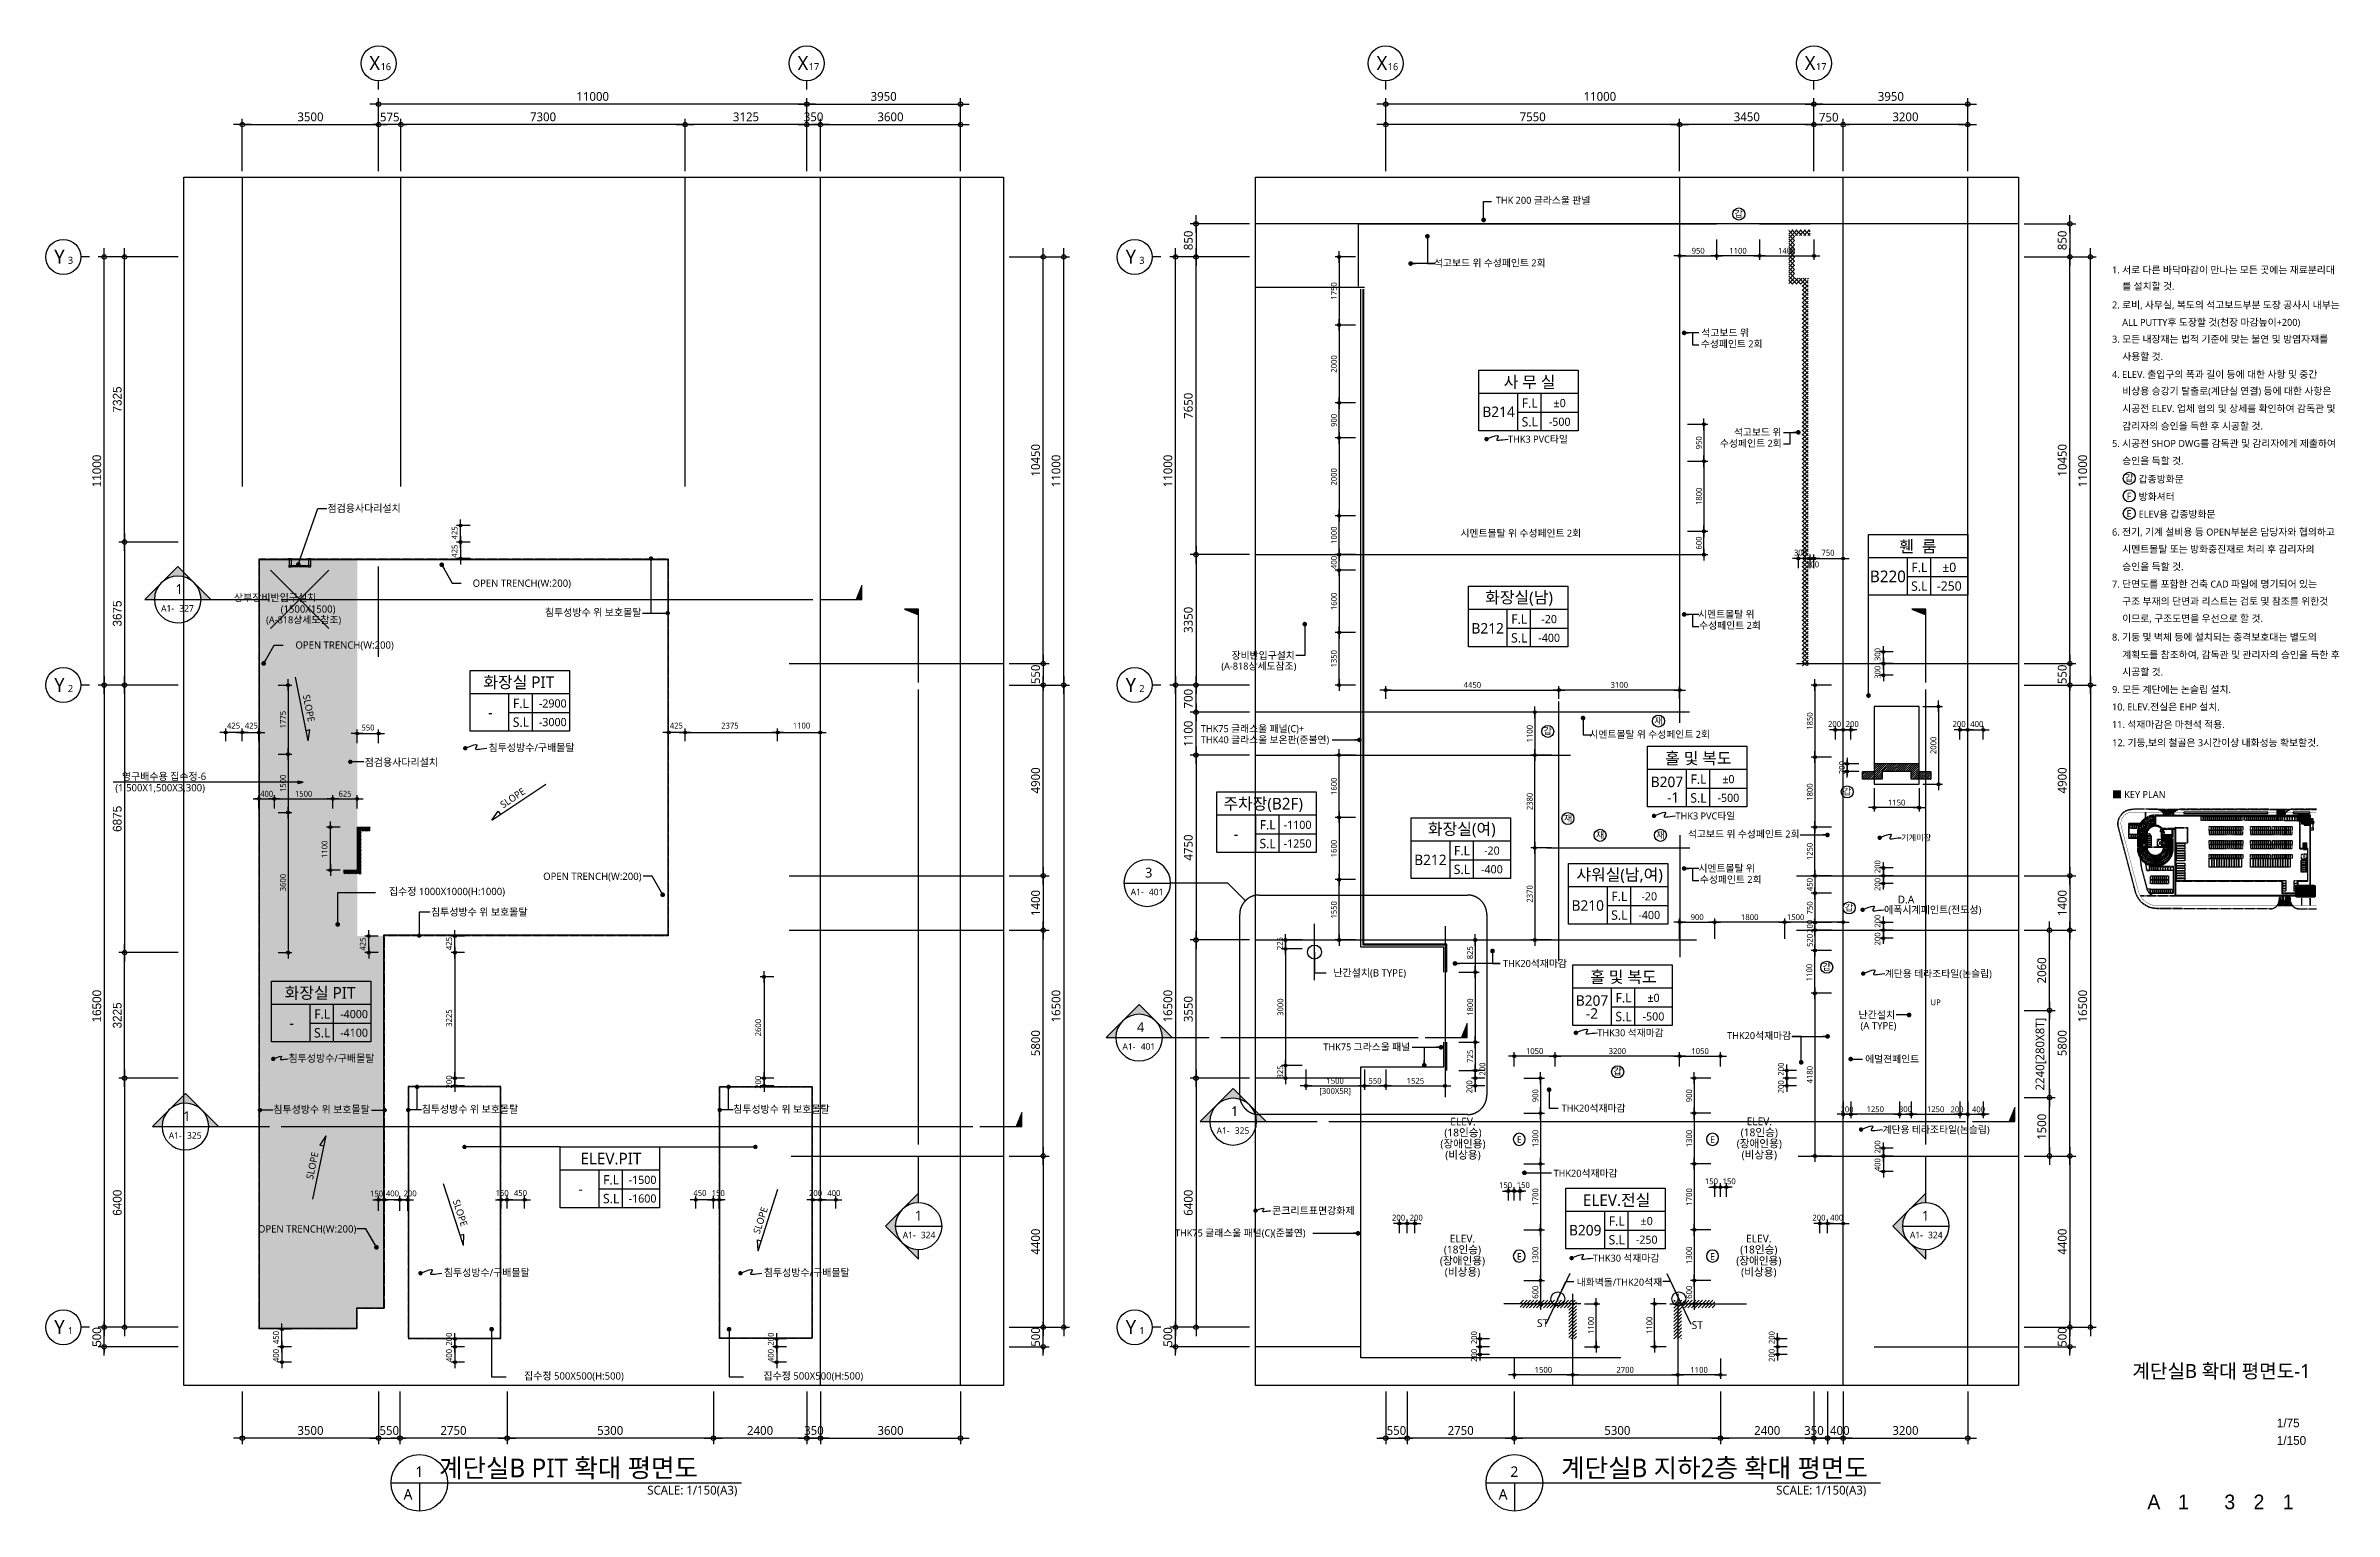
# Model space of a CAD drawing. Header units: millimetres. Extents: x 81033 to 452328, y -17390 to 42241.
# Drawn here: x 81033 to 139818, y 1348 to 39000 of the extents above; entities that cross this region are included whole.
import ezdxf
from ezdxf.enums import TextEntityAlignment as Align

# ---------------------------------------------------------------- set-up
doc = ezdxf.new("R2010")
doc.units = ezdxf.units.MM
doc.header["$LTSCALE"] = 100
doc.header["$MEASUREMENT"] = 0
doc.header["$PDSIZE"] = -10
for name, pattern in [('-HID', [2.5, 1.5, -1]), ('CEN', [62, 60, -1, 0, -1]), ('CENTER2', [1.125, 0.75, -0.125, 0.125, -0.125]), ('HID', [2.5, 1.5, -1]), ('HIDDEN', [2, 1, -1])]:
    doc.linetypes.add(name, pattern=pattern)
doc.layers.get('0').update_dxf_attribs({"linetype": 'CONTINUOUS'})
doc.layers.get('Defpoints').update_dxf_attribs({"color": 171, "linetype": 'CONTINUOUS'})
doc.layers.add('1-골조', color=2, linetype='CONTINUOUS', lineweight=0)
for name, color, linetype in [('CEN(ST)', 1, 'CEN'), ('CG-BEAM', 3, 'CONTINUOUS'), ('ELE6', 8, 'CONTINUOUS'), ('ELE9', 9, 'CONTINUOUS'), ('FIN', 8, 'CONTINUOUS'), ('HAT 253', 253, 'CONTINUOUS'), ('HAT 254', 254, 'CONTINUOUS'), ('HAT-252', 252, 'CONTINUOUS'), ('HID', 8, 'HIDDEN'), ('INS', 251, 'BATTING'), ('LED', 7, 'CONTINUOUS'), ('NDIM', 7, 'CONTINUOUS'), ('SASAC 도면명', 2, 'CONTINUOUS'), ('SYM', 7, 'CONTINUOUS'), ('SYM(AXIS)', 7, 'CONTINUOUS'), ('TEXT', 3, 'CONTINUOUS'), ('TEXT(AXIS)', 2, 'CONTINUOUS'), ('TEXT(MIN)', 7, 'CONTINUOUS'), ('TEXT(NOTE小)', 1, 'CONTINUOUS'), ('TEXT(노트)', 7, 'CONTINUOUS'), ('TEXT(실명)', 3, 'CONTINUOUS'), ('TEXT-TITLE', 6, 'CONTINUOUS'), ('TEXT-기입', 6, 'CONTINUOUS'), ('TITLE', 7, 'CONTINUOUS'), ('기계 전기 소방', 254, 'CONTINUOUS'), ('점검사다리', 9, 'CONTINUOUS')]:
    doc.layers.add(name, color=color, linetype=linetype)
doc.styles.add('CGS', font='cgse', dxfattribs={"bigfont": 'cgs'})
doc.styles.add('나눔바른고딕', font='NanumBarunGothic.ttf')
doc.linetypes.add('BATTING', pattern='A,0.0001,-0.1,[134,ltypeshp.shx,S=0.1,R=0,X=-0.1,Y=0],-0.2,[134,ltypeshp.shx,S=0.1,R=180,X=0.1,Y=0],-0.1', length=0.4001)
doc.dimstyles.new('NDIM 1200', dxfattribs={"dimscale": 75, "dimtxt": 3, "dimasz": 1, "dimexe": 2, "dimexo": 2, "dimgap": 1, "dimtad": 1, "dimdec": 0, "dimdsep": 46, "dimtxsty": 'CGS', "dimblk": 'DOT0', "dimcen": 1, "dimdle": 8, "dimclrd": 256, "dimclre": 256, "dimclrt": 256, "dimadec": 0, "dimazin": 0, "dimtfac": 1, "dimtdec": 0, "dimtix": 1, "dimtmove": 2, "dimatfit": 3, "dimldrblk": 'DOT0', "dimfxl": 1, "dimtolj": 1, "dimtzin": 0, "dimlwd": -1, "dimlwe": -1, "dimarcsym": 0})
pattern_1 = [(225, (134926.84, 37288.91), (44.19417, -44.19417), [])]

msp = doc.modelspace()

# ---------------------------------------------------------------- texts
at = {"layer": 'TEXT', "style": '나눔바른고딕'}
for s, height, p in [('1', 250, (84367.2, 24917.4)), ('A1-', 166.67, (83995.7, 24462)), ('327', 166.67, (84464.6, 24462.1)), ('A1-', 166.67, (108901, 17175.1)), ('401', 166.67, (109369.9, 17175.3)), ('A1-', 166.67, (108691.1, 13205.4)), ('401', 166.67, (109160, 13205.5)), ('A1-', 166.67, (111107.8, 11044.9)), ('325', 166.67, (111576.7, 11045)), ('A1-', 166.67, (84192.1, 10919.3)), ('325', 166.67, (84661, 10919.4))]:
    msp.add_text(s, height=height, rotation=360, dxfattribs=at).set_placement(p)
msp.add_text('12. 기둥,보의 철골은 3시간이상 내화성능 확보할것.', height=180, dxfattribs=at).set_placement((134115.6, 21092.5), align=Align.MIDDLE_LEFT)
for s, height, p in [('3', 250, (109272.6, 17630.6)), ('4', 250, (109062.6, 13660.8)), ('1', 250, (84563.6, 11374.7)), ('1', 250, (111479.3, 11500.3)), ('1', 250, (103356.6, 8817.4)), ('1', 250, (129228.8, 8817.4)), ('A1-', 166.67, (103046.6, 8362)), ('324', 166.67, (103512.4, 8362.1)), ('A1-', 166.67, (128918.8, 8362)), ('324', 166.67, (129384.5, 8362.1))]:
    msp.add_text(s, height=height, dxfattribs=at).set_placement(p)
for s, p in [('1', (90629.4, 2366.5)), ('2', (118758.8, 2366.5)), ('A', (90338.5, 1784.7)), ('A', (118467.9, 1784.7))]:
    msp.add_text(s, height=270, dxfattribs=at).set_placement(p, align=Align.MIDDLE)
for s, p in [('계단실B PIT 확대 평면도', (97786.1, 2461.1)), ('계단실B 지하2층 확대 평면도', (127837.1, 2461.1))]:
    msp.add_text(s, height=480, dxfattribs=at).set_placement(p, align=Align.MIDDLE_RIGHT)
for p in [(98798, 2002.9), (127797.8, 2002.9)]:
    msp.add_text('SCALE: 1/150(A3)', height=225, dxfattribs=at).set_placement(p, align=Align.TOP_RIGHT)
at = {"layer": 'TEXT(AXIS)', "style": '나눔바른고딕'}
for s, height, p in [('X', 360, (89483.5, 38552.8)), ('16', 180, (89768, 38462.8)), ('X', 360, (100483.5, 38552.8)), ('17', 180, (100768, 38462.8)), ('X', 360, (115355.7, 38552.8)), ('16', 180, (115640.1, 38462.8)), ('X', 360, (126355.7, 38552.8)), ('17', 180, (126640.1, 38462.8)), ('Y', 360, (81384.2, 33577.8)), ('3', 180, (81668.7, 33487.8)), ('Y', 360, (108906.4, 33577.8)), ('3', 180, (109190.8, 33487.8)), ('Y', 360, (81384.2, 22577.8)), ('2', 180, (81668.7, 22487.8)), ('Y', 360, (108906.4, 22577.8)), ('2', 180, (109190.8, 22487.8)), ('Y', 360, (81384.2, 6077.8)), ('1', 180, (81668.7, 5987.8)), ('Y', 360, (108906.4, 6077.8)), ('1', 180, (109190.8, 5987.8))]:
    msp.add_text(s, height=height, dxfattribs=at).set_placement(p, align=Align.MIDDLE)
at = {"layer": 'TEXT(MIN)', "style": '나눔바른고딕'}
for s, p in [('THK 200 글라스울 판넬', (120707.3, 35028.8)), ('석고보드 위 수성페인트 2회', (119559.6, 33420.9)), ('수성페인트 2회', (125133.9, 31340.2)), ('석고보드 위', (124780.5, 31627)), ('수성페인트 2회', (125624.8, 28785.7)), ('석고보드 위', (125617.6, 29072.4)), ('시멘트몰탈 위 수성페인트 2회', (120473.4, 26476.9)), ('(A-818상세도참조)', (88620.2, 24251.3)), ('시멘트몰탈 위 ', (124989.2, 24394)), ('수성페인트 2회', (125090.4, 24107.2)), ('(A-818상세도참조)', (113157.6, 23062.6)), ('장비반입구설치', (113117, 23337.1)), ('시멘트몰탈 위 수성페인트 2회', (123782.8, 21308.8)), (' 석고보드 위 수성페인트 2회', (126084.2, 18747.5)), ('시멘트몰탈 위 ', (124999, 17867.3)), ('수성페인트 2회', (125108.9, 17580.5)), ('THK20석재마감', (120108.6, 15422.1)), ('THK20석재마감', (125869.3, 13567.9)), ('THK20석재마감', (121615.2, 11704.7)), ('THK20석재마감', (121409.4, 10031.8)), ('내화벽돌/THK20석재', (122554.8, 7234.7))]:
    msp.add_text(s, height=180, dxfattribs=at).set_placement(p, align=Align.MIDDLE_RIGHT)
for s, height, p in [('THK3 PVC타일', 180, (118594.7, 28892.9)), ('THK75 글래스울 패널(C)+', 180, (110703.2, 21454.4)), ('THK40 글라스울 보온판(준불연)', 180, (110703.2, 21169.7)), ('THK3 PVC타일', 180, (122896.1, 19212.1)), ('기계미장', 150, (128693.1, 18652.8)), ('계단용 테라조타일(논슬립)', 180, (128271.3, 15160.5)), ('THK30 석재마감', 180, (120889.2, 13640.9)), ('THK75 그라스울 패널', 180, (113851.5, 13278.2)), ('에멀젼페인트', 180, (127768.6, 12966.2)), ('계단용 테라조타일(논슬립)', 180, (128214.4, 11154)), ('THK75 글래스울 패널(C)(준불연)', 180, (110037.8, 8498.1)), ('THK30 석재마감', 180, (120779.8, 7852))]:
    msp.add_text(s, height=height, dxfattribs=at).set_placement(p, align=Align.MIDDLE_LEFT)
for rotation, p in [(281.235377, (87721.4, 22329.4)), (33.826666, (92731.9, 19477.1)), (78.136666, (87807.9, 9883.1)), (287.947256, (91569.2, 9350.9)), (72.052744, (99283.7, 8484.3))]:
    msp.add_text('SLOPE', height=180, rotation=rotation, dxfattribs=at).set_placement(p, align=Align.MIDDLE_LEFT)
for s, p in [('(1,500X1,500X3,300)', (82817.8, 19843.3, 0)), ('영구배수용 집수정-6', (82989.1, 20134.1, 0))]:
    msp.add_text(s, height=187.5, dxfattribs=at).set_placement(p)
for s, height, p in [('D.A', 200, (128818.1, 17064.1)), ('UP', 150, (129579.4, 14422.8)), ('ST', 200, (119481.6, 6180.7)), ('ST', 200, (123456.6, 6130.7))]:
    msp.add_text(s, height=height, dxfattribs=at).set_placement(p, align=Align.MIDDLE_CENTER)
at = {"layer": 'TEXT(노트)', "style": '나눔바른고딕'}
for s, p in [('점검용사다리설치', (90152.2, 27116.4)), ('OPEN TRENCH(W:200)', (94525.2, 25192.2)), ('상부장비반입구설치', (87983.3, 24820.7)), ('(1500X1500)', (88474.4, 24528.4)), ('침투성방수 위 보호몰탈', (96334.8, 24443.1)), ('OPEN TRENCH(W:200)', (89972.7, 23603.5)), ('점검용사다리설치', (91107.9, 20592.2)), ('OPEN TRENCH(W:200)', (96336.5, 17660.9)), ('집수정 1000X1000(H:1000)', (92830.6, 17271.9)), ('침투성방수 위 보호몰탈', (93409.1, 16743.5)), ('난간설치(B TYPE)', (115976.6, 15179.5)), ('난간설치', (128538.9, 14101.7)), ('(A TYPE)', (128571.7, 13823.7)), ('침투성방수 위 보호몰탈', (89357.4, 11674.5)), ('침투성방수 위 보호몰탈', (93169.2, 11678.5)), ('침투성방수 위 보호몰탈', (101169.2, 11678.5)), ('OPEN TRENCH(W:200)', (89010, 8602.5)), ('집수정 500X500(H:500)', (95882.2, 4824)), ('집수정 500X500(H:500)', (102030.4, 4824))]:
    msp.add_text(s, height=187.5, dxfattribs=at).set_placement(p, align=Align.MIDDLE_RIGHT)
for s, p in [('침투성방수/구배몰탈', (92408.1, 20968.7)), ('에폭시계페인트(전도성)', (128254.7, 16801.4)), ('침투성방수/구배몰탈', (87268.1, 12987.5)), ('콘크리트표면강화제', (112536, 9070.4)), ('침투성방수/구배몰탈', (91258.3, 7480.8)), ('침투성방수/구배몰탈', (99476.9, 7480.8))]:
    msp.add_text(s, height=187.5, dxfattribs=at).set_placement(p, align=Align.MIDDLE_LEFT)
for s, p in [('(18인승)', (117437.4, 11071.4)), ('ELEV.', (117437.4, 11358.1)), ('(18인승)', (125049.9, 11076.3)), ('ELEV.', (125049.9, 11363)), ('(장애인용)', (117437.4, 10784.7)), ('(비상용)', (117437.4, 10498.1)), ('(장애인용)', (125049.9, 10789.6)), ('(비상용)', (125049.9, 10503)), ('ELEV.', (117424.7, 8351.6)), ('ELEV.', (125037.1, 8351.6)), ('(장애인용)', (117424.7, 7778.3)), ('(18인승)', (117424.7, 8064.9)), ('(장애인용)', (125037.1, 7778.3)), ('(18인승)', (125037.1, 8064.9)), ('(비상용)', (117424.7, 7491.6)), ('(비상용)', (125037.1, 7491.6))]:
    msp.add_text(s, height=200, dxfattribs=at).set_placement(p, align=Align.MIDDLE)
at = {"layer": 'TEXT(실명)', "style": '나눔바른고딕'}
for s, height, p in [('사 무 실', 300, (119149, 30362.4)), ('휀  룸', 300, (129123.7, 26141.3)), ('B220', 300, (128353.6, 25367)), ('±0', 240, (129929.2, 25599.4)), ('화장실(남)', 300, (118879, 24811.8)), ('-250', 240, (129929.2, 25119.4)), ('화장실 PIT', 300, (93183.3, 22650.3)), ('홀 및 복도', 300, (123483.4, 20700.2)), ('주차장(B2F)', 300, (112305.6, 19512.9)), ('화장실(여)', 300, (117407.5, 18863.4)), ('샤워실(남,여)', 300, (121461.3, 17689)), ('화장실 PIT', 300, (88078.8, 14669.1)), ('홀 및 복도', 300, (121558.9, 15082.4)), ('ELEV.PIT', 300, (95551, 10405.6)), ('ELEV.전실', 300, (121384.2, 9347.5))]:
    msp.add_text(s, height=height, dxfattribs=at).set_placement(p, align=Align.MIDDLE)
at = {"layer": 'TEXT-TITLE', "style": '나눔바른고딕'}
msp.add_text('계단실B 확대 평면도-1', height=360, dxfattribs=at).set_placement((136922, 4950), align=Align.MIDDLE_CENTER)
at = {"layer": 'TEXT-기입', "style": '나눔바른고딕'}
for s, height, p in [('B214', 270, (118352.8, 29597.2)), ('-500', 210, (119922.6, 29340.5)), ('±0', 210, (119922.3, 29819.6)), ('B212', 270, (118072.7, 24033.6)), ('-20', 210, (119652.3, 24269.1)), ('-400', 210, (119652.5, 23789.9)), ('-', 270, (92455.8, 21871.8)), ('-2900', 210, (94057.1, 22103.3)), ('-3000', 210, (94057.4, 21624.2)), ('B207', 270, (122677.1, 20086.9)), ('±0', 210, (124256.7, 20157.4)), ('-1', 270, (122835.5, 19686)), ('-500', 210, (124256.9, 19678.3)), ('-1100', 210, (113189, 18984.1)), ('-', 270, (111609.4, 18748.6)), ('-1250', 210, (113189.2, 18505)), ('-20', 210, (118180.8, 18320.7)), ('B212', 270, (116601.2, 18085.2)), ('-400', 210, (118181.1, 17841.6)), ('B210', 270, (120643.5, 16910.7)), ('-20', 210, (122223.1, 17146.2)), ('-400', 210, (122223.3, 16667.1)), ('-4000', 210, (88952.6, 14122.1)), ('B207', 270, (120752.6, 14469.1)), ('-2', 270, (120752.6, 14139.1)), ('-500', 210, (122332.4, 14060.5)), ('±0', 210, (122332.2, 14539.6)), ('-', 270, (87351.2, 13890.6)), ('-4100', 210, (88952.9, 13642.9)), ('-', 270, (94772.1, 9631.4)), ('-1500', 210, (96363.2, 9862.9)), ('-1600', 210, (96363.4, 9383.8)), ('±0', 210, (122157.5, 8804.7)), ('B209', 270, (120577.9, 8569.2)), ('-250', 210, (122157.8, 8325.6))]:
    msp.add_text(s, height=height, dxfattribs=at).set_placement(p, align=Align.MIDDLE)
at = {"layer": 'TEXT-기입', "style": 'CGS'}
for s, p in [('1/75', (138344.1, 3436.9)), ('1/150', (138344.1, 2986.9))]:
    msp.add_text(s, height=225, dxfattribs=at).set_placement(p, align=Align.BOTTOM_LEFT)
for s, p in [('A', (135184.6, 1588.4)), ('1', (135944, 1588.4)), ('3', (137134.6, 1588.4)), ('2', (137884.6, 1588.4)), ('1', (138634.6, 1588.4))]:
    msp.add_text(s, height=375, dxfattribs=at).set_placement(p, align=Align.MIDDLE_CENTER)

# ---------------------------------------------------------------- blocks, each defined once
blk = doc.blocks.new('갑종방화문표기')
at = {"layer": 'TEXT(NOTE小)'}
blk.add_circle((0, 0), 150, dxfattribs=at)
at = {"layer": 'TEXT(NOTE小)', "style": '나눔바른고딕'}
blk.add_text('갑', height=160, dxfattribs=at).set_placement((-2, 7), align=Align.MIDDLE_CENTER)
blk = doc.blocks.new('A$C4BDA14EB')
at = {"layer": 'TEXT(NOTE小)'}
blk.add_circle((515, 572), 515, dxfattribs=at)
at = {"layer": 'TEXT(NOTE小)', "style": '나눔바른고딕'}
blk.add_text('F', height=600, dxfattribs=at).set_placement((502, 554), align=Align.MIDDLE_CENTER)
blk = doc.blocks.new('A$C0853663C')
at = {"layer": 'TEXT(NOTE小)'}
blk.add_circle((515, 573), 515, dxfattribs=at)
at = {"layer": 'TEXT(NOTE小)', "style": '나눔바른고딕'}
blk.add_text('E', height=600, dxfattribs=at).set_placement((502, 554), align=Align.MIDDLE_CENTER)
blk = doc.blocks.new('NOTE')
for name, p, xscale, yscale, zscale in [('갑종방화문표기', (575, -5646), 1.030731055544951, 1.030731055544951, 1.030731055544951), ('A$C4BDA14EB', (420, -6268), 0.3, 0.3, 0.3), ('A$C0853663C', (420, -6718), 0.3, 0.3, 0.3)]:
    blk.add_blockref(name, p, dxfattribs=dict(xscale=xscale, yscale=yscale, zscale=zscale))
at = {"layer": 'TEXT', "style": '나눔바른고딕'}
for s, p in [('1. 서로 다른 바닥마감이 만나는 모든 곳에는 재료분리대', (132, -292)), ('2. 로비, 사무실, 복도의 석고보드부분 도장 공사시 내부는', (132, -1192)), ('를 설치할 것.', (393, -709)), ('ALL PUTTY후 도장할 것(천장 마감높이+200)', (393, -1638)), ('3. 모든 내장재는 법적 기준에 맞는 불연 및 방염자재를', (132, -2070)), ('4. ELEV. 출입구의 폭과 길이 등에 대한 사항 및 중간', (132, -2976)), ('사용할 것.', (393, -2516)), ('비상용 승강기 탈출로(계단실 연결) 등에 대한 사항은', (393, -3403)), ('시공전 ELEV. 업체 협의 및 상세를 확인하여 감독관 및', (393, -3853)), ('5. 시공전 SHOP DWG를 감독관 및 감리자에게 제출하여', (132, -4750)), ('감리자의 승인을 득한 후 시공할 것.', (393, -4303)), ('승인을 득할 것.', (393, -5196)), ('갑종방화문', (815, -5667)), ('방화셔터', (815, -6117)), ('ELEV용 갑종방화문', (815, -6567)), ('6. 전기, 기계 설비용 등 OPEN부분은 담당자와 협의하고', (132, -7026)), ('시멘트몰탈 또는 방화충진재로 처리 후 감리자의', (393, -7466)), ('승인을 득할 것.', (393, -7916)), ('7. 단면도를 포함한 건축 CAD 파일에 명기되어 있는', (132, -8363)), ('구조 부재의 단면과 리스트는 검토 및 참조를 위한것', (393, -8806)), ('이므로, 구조도면을 우선으로 할 것.', (393, -9246)), ('8. 기둥 및 벽체 등에 설치되는 충격보호대는 별도의', (132, -9726)), ('시공할 것.', (393, -10619)), ('계획도를 참조하여, 감독관 및 관리자의 승인을 득한 후', (393, -10179)), ('9. 모든 계단에는 논슬립 설치.', (132, -11070)), ('10. ELEV.전실은 EHP 설치.', (132, -11520)), ('11. 석재마감은 마천석 적용.', (132, -11970))]:
    blk.add_text(s, height=180, dxfattribs=at).set_placement(p, align=Align.MIDDLE_LEFT)
blk = doc.blocks.new('A$C2F20087E')
at = {"layer": 'SYM(AXIS)'}
blk.add_line((600, 0), (600, 300), dxfattribs=at)
blk.add_circle((600, 900), 600, dxfattribs=at)
blk = doc.blocks.new('DOT0')
blk.add_line((-3, 0), (3, 0))
at = {"color": 6}
blk.add_circle((0, 0), 0.75, dxfattribs=at)
blk = doc.blocks.new('*D49')
at = {"layer": 'Defpoints', "color": 0, "ltscale": 0.4, "transparency": 16777216}
for p in [(112104, 20775), (110580, 16025), (112104, 16025)]:
    blk.add_point(p, dxfattribs=at)
at = {"layer": 'NDIM', "ltscale": 0.4, "transparency": 16777216}
for p, q in [((111954, 20775), (110430, 20775)), ((110580, 20700), (110580, 16100)), ((111954, 16025), (110430, 16025))]:
    blk.add_line(p, q, dxfattribs=at)
at = {"layer": 'NDIM', "ltscale": 0.4, "transparency": 16777216, "xscale": 75, "yscale": 75, "zscale": 75}
for p, rotation in [((110580, 20775), 90), ((110580, 16025), 270)]:
    blk.add_blockref('DOT0', p, dxfattribs=dict(at, rotation=rotation))
at = {"layer": 'NDIM', "ltscale": 0.4, "transparency": 16777216, "insert": (110383, 18400), "char_height": 225, "attachment_point": 5, "rotation": 90, "style": '나눔바른고딕'}
blk.add_mtext('\\A1;4750', dxfattribs=at)
blk = doc.blocks.new('*D50')
at = {"layer": 'Defpoints', "color": 0, "ltscale": 0.4, "transparency": 16777216}
for p in [(110580, 21875), (112104, 21875), (112104, 20775)]:
    blk.add_point(p, dxfattribs=at)
at = {"layer": 'NDIM', "ltscale": 0.4, "transparency": 16777216}
for p, q in [((111954, 21875), (110430, 21875)), ((110580, 20850), (110580, 21800)), ((111954, 20775), (110430, 20775))]:
    blk.add_line(p, q, dxfattribs=at)
at = {"layer": 'NDIM', "ltscale": 0.4, "transparency": 16777216, "xscale": 75, "yscale": 75, "zscale": 75}
for p, rotation in [((110580, 21875), 90), ((110580, 20775), 270)]:
    blk.add_blockref('DOT0', p, dxfattribs=dict(at, rotation=rotation))
at = {"layer": 'NDIM', "ltscale": 0.4, "transparency": 16777216, "insert": (110383, 21325), "char_height": 225, "attachment_point": 5, "rotation": 90, "style": '나눔바른고딕'}
blk.add_mtext('\\A1;1100', dxfattribs=at)
blk = doc.blocks.new('*D51')
at = {"layer": 'Defpoints', "color": 0, "ltscale": 0.4, "transparency": 16777216}
for p in [(110580, 22575), (112104, 22575), (112104, 21875)]:
    blk.add_point(p, dxfattribs=at)
at = {"layer": 'NDIM', "ltscale": 0.4, "transparency": 16777216}
for p, q in [((111954, 22575), (110430, 22575)), ((110580, 21950), (110580, 22500)), ((111954, 21875), (110430, 21875))]:
    blk.add_line(p, q, dxfattribs=at)
at = {"layer": 'NDIM', "ltscale": 0.4, "transparency": 16777216, "xscale": 75, "yscale": 75, "zscale": 75}
for p, rotation in [((110580, 22575), 90), ((110580, 21875), 270)]:
    blk.add_blockref('DOT0', p, dxfattribs=dict(at, rotation=rotation))
at = {"layer": 'NDIM', "ltscale": 0.4, "transparency": 16777216, "insert": (110383, 22225), "char_height": 225, "attachment_point": 5, "rotation": 90, "style": '나눔바른고딕'}
blk.add_mtext('\\A1;700', dxfattribs=at)
blk = doc.blocks.new('*D52')
at = {"layer": 'Defpoints', "color": 0, "ltscale": 0.4, "transparency": 16777216}
for p in [(110055, 33575), (112104, 33575), (112104, 22575)]:
    blk.add_point(p, dxfattribs=at)
at = {"layer": 'NDIM', "ltscale": 0.4, "transparency": 16777216}
for p, q in [((111954, 33575), (109905, 33575)), ((110055, 22650), (110055, 33500)), ((111954, 22575), (109905, 22575))]:
    blk.add_line(p, q, dxfattribs=at)
at = {"layer": 'NDIM', "ltscale": 0.4, "transparency": 16777216, "xscale": 75, "yscale": 75, "zscale": 75}
for p, rotation in [((110055, 33575), 90), ((110055, 22575), 270)]:
    blk.add_blockref('DOT0', p, dxfattribs=dict(at, rotation=rotation))
at = {"layer": 'NDIM', "ltscale": 0.4, "transparency": 16777216, "insert": (109858, 28075), "char_height": 225, "attachment_point": 5, "rotation": 90, "style": '나눔바른고딕'}
blk.add_mtext('\\A1;11000', dxfattribs=at)
blk = doc.blocks.new('A$C51E23882')
at = {"layer": 'TITLE'}
blk.add_lwpolyline([(8500, 0), (0, 0), (0, 5200), (8500, 5200)], close=True, dxfattribs=at)
for points in [[(8500, 3200), (0, 3200)], [(3300, 3200), (3300, 0)], [(5300, 3200), (5300, 0)], [(3300, 1600), (8500, 1600)]]:
    blk.add_lwpolyline(points, dxfattribs=at)
at = {"layer": 'TITLE', "style": '나눔바른고딕'}
for s, p in [('F.L', (4352, 2378)), ('S.L', (4352, 778))]:
    blk.add_text(s, height=800, dxfattribs=at).set_placement(p, align=Align.MIDDLE)
blk = doc.blocks.new('*D53')
at = {"layer": 'Defpoints', "color": 0, "ltscale": 0.4, "transparency": 16777216}
for p in [(131704, 11975), (132504, 11975), (131704, 10475)]:
    blk.add_point(p, dxfattribs=at)
at = {"layer": 'NDIM', "ltscale": 0.4, "transparency": 16777216}
for p, q in [((131854, 11975), (132654, 11975)), ((132504, 10550), (132504, 11900)), ((131854, 10475), (132654, 10475))]:
    blk.add_line(p, q, dxfattribs=at)
at = {"layer": 'NDIM', "ltscale": 0.4, "transparency": 16777216, "xscale": 75, "yscale": 75, "zscale": 75}
for p, rotation in [((132504, 11975), 90), ((132504, 10475), 270)]:
    blk.add_blockref('DOT0', p, dxfattribs=dict(at, rotation=rotation))
at = {"layer": 'NDIM', "ltscale": 0.4, "transparency": 16777216, "insert": (132307, 11225), "char_height": 225, "attachment_point": 5, "rotation": 90, "style": '나눔바른고딕'}
blk.add_mtext('\\A1;1500', dxfattribs=at)
blk = doc.blocks.new('*D54')
at = {"layer": 'Defpoints', "color": 0, "ltscale": 0.4, "transparency": 16777216}
for p in [(131704, 14215), (132504, 14215), (131704, 11975)]:
    blk.add_point(p, dxfattribs=at)
at = {"layer": 'NDIM', "ltscale": 0.4, "transparency": 16777216}
for p, q in [((131854, 14215), (132654, 14215)), ((132504, 12050), (132504, 14140)), ((131854, 11975), (132654, 11975))]:
    blk.add_line(p, q, dxfattribs=at)
at = {"layer": 'NDIM', "ltscale": 0.4, "transparency": 16777216, "xscale": 75, "yscale": 75, "zscale": 75}
for p, rotation in [((132504, 14215), 90), ((132504, 11975), 270)]:
    blk.add_blockref('DOT0', p, dxfattribs=dict(at, rotation=rotation))
at = {"layer": 'NDIM', "ltscale": 0.4, "transparency": 16777216, "insert": (132284, 13095), "char_height": 225, "attachment_point": 5, "rotation": 90, "style": '나눔바른고딕'}
blk.add_mtext('\\A1;2240[280X8T]', dxfattribs=at)
blk = doc.blocks.new('*D55')
at = {"layer": 'Defpoints', "color": 0, "ltscale": 0.4, "transparency": 16777216}
for p in [(131704, 16275), (132504, 16275), (131704, 14215)]:
    blk.add_point(p, dxfattribs=at)
at = {"layer": 'NDIM', "ltscale": 0.4, "transparency": 16777216}
for p, q in [((131854, 16275), (132654, 16275)), ((132504, 14290), (132504, 16200)), ((131854, 14215), (132654, 14215))]:
    blk.add_line(p, q, dxfattribs=at)
at = {"layer": 'NDIM', "ltscale": 0.4, "transparency": 16777216, "xscale": 75, "yscale": 75, "zscale": 75}
for p, rotation in [((132504, 16275), 90), ((132504, 14215), 270)]:
    blk.add_blockref('DOT0', p, dxfattribs=dict(at, rotation=rotation))
at = {"layer": 'NDIM', "ltscale": 0.4, "transparency": 16777216, "insert": (132307, 15245), "char_height": 225, "attachment_point": 5, "rotation": 90, "style": '나눔바른고딕'}
blk.add_mtext('\\A1;2060', dxfattribs=at)
blk = doc.blocks.new('SECTION-11')
at = {"layer": 'SYM'}
blk.add_hatch(color=256, dxfattribs=at).paths.add_polyline_path([(171265, 27376), (171625, 27232), (171625, 27376)])
h = blk.add_hatch(color=256, dxfattribs=at)
h.paths.add_polyline_path([(170777, 11530), (171201, 11106, -0.414214), (171201, 11954)])
h.paths.add_polyline_path([(171201, 11106), (171625, 10682), (171625, 10930, -0.198912)])
h.paths.add_polyline_path([(171201, 11954, -0.198912), (171625, 12130), (171625, 12379)])
at = {"layer": 'Defpoints'}
blk.add_line((171625, 13930), (171625, 25132), dxfattribs=at)
at = {"layer": 'SYM'}
for p, q in [((171265, 27376), (171625, 27232)), ((171625, 27376), (171265, 27376)), ((171625, 25492), (171625, 27376)), ((171625, 25132), (171625, 25312)), ((171625, 13630), (171625, 13930)), ((171625, 12130), (171625, 13330)), ((171625, 12379), (170777, 11530)), ((171625, 10682), (170777, 11530)), ((171025, 11530), (172225, 11530)), ((171625, 10682), (171625, 10930))]:
    blk.add_line(p, q, dxfattribs=at)
blk.add_arc((171625, 11530), 600, 90, 88.31378, dxfattribs=at)
blk = doc.blocks.new('*D56')
at = {"layer": 'Defpoints', "color": 0, "ltscale": 0.4, "transparency": 16777216}
for p in [(118754, 4575), (124054, 4575), (118754, 3225)]:
    blk.add_point(p, dxfattribs=at)
at = {"layer": 'NDIM', "ltscale": 0.4, "transparency": 16777216}
for p, q in [((118754, 4425), (118754, 3075)), ((124054, 4425), (124054, 3075)), ((123979, 3225), (118829, 3225))]:
    blk.add_line(p, q, dxfattribs=at)
at = {"layer": 'NDIM', "ltscale": 0.4, "transparency": 16777216, "xscale": 75, "yscale": 75, "zscale": 75, "rotation": 180}
blk.add_blockref('DOT0', (118754, 3225), dxfattribs=at)
at = {"layer": 'NDIM', "ltscale": 0.4, "transparency": 16777216, "xscale": 75, "yscale": 75, "zscale": 75}
blk.add_blockref('DOT0', (124054, 3225), dxfattribs=at)
at = {"layer": 'NDIM', "ltscale": 0.4, "transparency": 16777216, "insert": (121404, 3422), "char_height": 225, "attachment_point": 5, "style": '나눔바른고딕'}
blk.add_mtext('\\A1;5300', dxfattribs=at)
blk = doc.blocks.new('*D57')
at = {"layer": 'Defpoints', "color": 0, "ltscale": 0.4, "transparency": 16777216}
for p in [(116004, 4575), (118754, 4575), (116004, 3225)]:
    blk.add_point(p, dxfattribs=at)
at = {"layer": 'NDIM', "ltscale": 0.4, "transparency": 16777216}
for p, q in [((116004, 4425), (116004, 3075)), ((118754, 4425), (118754, 3075)), ((118679, 3225), (116079, 3225))]:
    blk.add_line(p, q, dxfattribs=at)
at = {"layer": 'NDIM', "ltscale": 0.4, "transparency": 16777216, "xscale": 75, "yscale": 75, "zscale": 75, "rotation": 180}
blk.add_blockref('DOT0', (116004, 3225), dxfattribs=at)
at = {"layer": 'NDIM', "ltscale": 0.4, "transparency": 16777216, "xscale": 75, "yscale": 75, "zscale": 75}
blk.add_blockref('DOT0', (118754, 3225), dxfattribs=at)
at = {"layer": 'NDIM', "ltscale": 0.4, "transparency": 16777216, "insert": (117379, 3422), "char_height": 225, "attachment_point": 5, "style": '나눔바른고딕'}
blk.add_mtext('\\A1;2750', dxfattribs=at)
blk = doc.blocks.new('*D58')
at = {"layer": 'Defpoints', "color": 0, "ltscale": 0.4, "transparency": 16777216}
for p in [(115454, 4575), (116004, 4575), (116004, 3225)]:
    blk.add_point(p, dxfattribs=at)
at = {"layer": 'NDIM', "ltscale": 0.4, "transparency": 16777216}
for p, q in [((115454, 4425), (115454, 3075)), ((116004, 4425), (116004, 3075)), ((115379, 3225), (115304, 3225)), ((115454, 3225), (116004, 3225)), ((116079, 3225), (116154, 3225))]:
    blk.add_line(p, q, dxfattribs=at)
at = {"layer": 'NDIM', "ltscale": 0.4, "transparency": 16777216, "xscale": 75, "yscale": 75, "zscale": 75}
blk.add_blockref('DOT0', (115454, 3225), dxfattribs=at)
at = {"layer": 'NDIM', "ltscale": 0.4, "transparency": 16777216, "xscale": 75, "yscale": 75, "zscale": 75, "rotation": 180}
blk.add_blockref('DOT0', (116004, 3225), dxfattribs=at)
at = {"layer": 'NDIM', "ltscale": 0.4, "transparency": 16777216, "insert": (115729, 3422), "char_height": 225, "attachment_point": 5, "style": '나눔바른고딕'}
blk.add_mtext('\\A1;550', dxfattribs=at)
blk = doc.blocks.new('*D59')
at = {"layer": 'Defpoints', "color": 0, "ltscale": 0.4, "transparency": 16777216}
for p in [(131704, 16275), (133029, 16275), (131704, 10475)]:
    blk.add_point(p, dxfattribs=at)
at = {"layer": 'NDIM', "ltscale": 0.4, "transparency": 16777216}
for p, q in [((131854, 16275), (133179, 16275)), ((133029, 10550), (133029, 16200)), ((131854, 10475), (133179, 10475))]:
    blk.add_line(p, q, dxfattribs=at)
at = {"layer": 'NDIM', "ltscale": 0.4, "transparency": 16777216, "xscale": 75, "yscale": 75, "zscale": 75}
for p, rotation in [((133029, 16275), 90), ((133029, 10475), 270)]:
    blk.add_blockref('DOT0', p, dxfattribs=dict(at, rotation=rotation))
at = {"layer": 'NDIM', "ltscale": 0.4, "transparency": 16777216, "insert": (132832, 13375), "char_height": 225, "attachment_point": 5, "rotation": 90, "style": '나눔바른고딕'}
blk.add_mtext('\\A1;5800', dxfattribs=at)
blk = doc.blocks.new('*D60')
at = {"layer": 'Defpoints', "color": 0, "ltscale": 0.4, "transparency": 16777216}
for p in [(131704, 17675), (131704, 16275), (133029, 16275)]:
    blk.add_point(p, dxfattribs=at)
at = {"layer": 'NDIM', "ltscale": 0.4, "transparency": 16777216}
for p, q in [((131854, 17675), (133179, 17675)), ((133029, 17600), (133029, 16350)), ((131854, 16275), (133179, 16275))]:
    blk.add_line(p, q, dxfattribs=at)
at = {"layer": 'NDIM', "ltscale": 0.4, "transparency": 16777216, "xscale": 75, "yscale": 75, "zscale": 75}
for p, rotation in [((133029, 17675), 90), ((133029, 16275), 270)]:
    blk.add_blockref('DOT0', p, dxfattribs=dict(at, rotation=rotation))
at = {"layer": 'NDIM', "ltscale": 0.4, "transparency": 16777216, "insert": (132832, 16975), "char_height": 225, "attachment_point": 5, "rotation": 90, "style": '나눔바른고딕'}
blk.add_mtext('\\A1;1400', dxfattribs=at)
blk = doc.blocks.new('*D61')
at = {"layer": 'Defpoints', "color": 0, "ltscale": 0.4, "transparency": 16777216}
for p in [(131704, 22575), (133029, 22575), (131704, 17675)]:
    blk.add_point(p, dxfattribs=at)
at = {"layer": 'NDIM', "ltscale": 0.4, "transparency": 16777216}
for p, q in [((131854, 22575), (133179, 22575)), ((133029, 17750), (133029, 22500)), ((131854, 17675), (133179, 17675))]:
    blk.add_line(p, q, dxfattribs=at)
at = {"layer": 'NDIM', "ltscale": 0.4, "transparency": 16777216, "xscale": 75, "yscale": 75, "zscale": 75}
for p, rotation in [((133029, 22575), 90), ((133029, 17675), 270)]:
    blk.add_blockref('DOT0', p, dxfattribs=dict(at, rotation=rotation))
at = {"layer": 'NDIM', "ltscale": 0.4, "transparency": 16777216, "insert": (132832, 20125), "char_height": 225, "attachment_point": 5, "rotation": 90, "style": '나눔바른고딕'}
blk.add_mtext('\\A1;4900', dxfattribs=at)
blk = doc.blocks.new('*D62')
at = {"layer": 'Defpoints', "color": 0, "ltscale": 0.4, "transparency": 16777216}
for p in [(131704, 23125), (131704, 22575), (133029, 22575)]:
    blk.add_point(p, dxfattribs=at)
at = {"layer": 'NDIM', "ltscale": 0.4, "transparency": 16777216}
for p, q in [((131854, 23125), (133179, 23125)), ((133029, 23200), (133029, 23275)), ((133029, 23125), (133029, 22575)), ((131854, 22575), (133179, 22575)), ((133029, 22500), (133029, 22425))]:
    blk.add_line(p, q, dxfattribs=at)
at = {"layer": 'NDIM', "ltscale": 0.4, "transparency": 16777216, "xscale": 75, "yscale": 75, "zscale": 75}
for p, rotation in [((133029, 23125), 270), ((133029, 22575), 90)]:
    blk.add_blockref('DOT0', p, dxfattribs=dict(at, rotation=rotation))
at = {"layer": 'NDIM', "ltscale": 0.4, "transparency": 16777216, "insert": (132832, 22850), "char_height": 225, "attachment_point": 5, "rotation": 90, "style": '나눔바른고딕'}
blk.add_mtext('\\A1;550', dxfattribs=at)
blk = doc.blocks.new('*D63')
at = {"layer": 'Defpoints', "color": 0, "ltscale": 0.4, "transparency": 16777216}
for p in [(131704, 10475), (131704, 6075), (133029, 6075)]:
    blk.add_point(p, dxfattribs=at)
at = {"layer": 'NDIM', "ltscale": 0.4, "transparency": 16777216}
for p, q in [((131854, 10475), (133179, 10475)), ((133029, 10400), (133029, 6150)), ((131854, 6075), (133179, 6075))]:
    blk.add_line(p, q, dxfattribs=at)
at = {"layer": 'NDIM', "ltscale": 0.4, "transparency": 16777216, "xscale": 75, "yscale": 75, "zscale": 75}
for p, rotation in [((133029, 10475), 90), ((133029, 6075), 270)]:
    blk.add_blockref('DOT0', p, dxfattribs=dict(at, rotation=rotation))
at = {"layer": 'NDIM', "ltscale": 0.4, "transparency": 16777216, "insert": (132832, 8275), "char_height": 225, "attachment_point": 5, "rotation": 90, "style": '나눔바른고딕'}
blk.add_mtext('\\A1;4400', dxfattribs=at)
blk = doc.blocks.new('*D64')
at = {"layer": 'Defpoints', "color": 0, "ltscale": 0.4, "transparency": 16777216}
for p in [(131704, 6075), (133029, 6075), (131704, 5575)]:
    blk.add_point(p, dxfattribs=at)
at = {"layer": 'NDIM', "ltscale": 0.4, "transparency": 16777216}
for p, q in [((131854, 6075), (133179, 6075)), ((133029, 6150), (133029, 6225)), ((133029, 5575), (133029, 6075)), ((131854, 5575), (133179, 5575)), ((133029, 5500), (133029, 5425))]:
    blk.add_line(p, q, dxfattribs=at)
at = {"layer": 'NDIM', "ltscale": 0.4, "transparency": 16777216, "xscale": 75, "yscale": 75, "zscale": 75}
for p, rotation in [((133029, 6075), 270), ((133029, 5575), 90)]:
    blk.add_blockref('DOT0', p, dxfattribs=dict(at, rotation=rotation))
at = {"layer": 'NDIM', "ltscale": 0.4, "transparency": 16777216, "insert": (132832, 5825), "char_height": 225, "attachment_point": 5, "rotation": 90, "style": '나눔바른고딕'}
blk.add_mtext('\\A1;500', dxfattribs=at)
blk = doc.blocks.new('*D65')
at = {"layer": 'Defpoints', "color": 0, "ltscale": 0.4, "transparency": 16777216}
for p in [(131704, 22575), (131704, 6075), (133554, 6075)]:
    blk.add_point(p, dxfattribs=at)
at = {"layer": 'NDIM', "ltscale": 0.4, "transparency": 16777216}
for p, q in [((131854, 22575), (133704, 22575)), ((133554, 22500), (133554, 6150)), ((131854, 6075), (133704, 6075))]:
    blk.add_line(p, q, dxfattribs=at)
at = {"layer": 'NDIM', "ltscale": 0.4, "transparency": 16777216, "xscale": 75, "yscale": 75, "zscale": 75}
for p, rotation in [((133554, 22575), 90), ((133554, 6075), 270)]:
    blk.add_blockref('DOT0', p, dxfattribs=dict(at, rotation=rotation))
at = {"layer": 'NDIM', "ltscale": 0.4, "transparency": 16777216, "insert": (133357, 14325), "char_height": 225, "attachment_point": 5, "rotation": 90, "style": '나눔바른고딕'}
blk.add_mtext('\\A1;16500', dxfattribs=at)
blk = doc.blocks.new('*D66')
at = {"layer": 'Defpoints', "color": 0, "ltscale": 0.4, "transparency": 16777216}
for p in [(112104, 22575), (110055, 6075), (112104, 6075)]:
    blk.add_point(p, dxfattribs=at)
at = {"layer": 'NDIM', "ltscale": 0.4, "transparency": 16777216}
for p, q in [((111954, 22575), (109905, 22575)), ((110055, 22500), (110055, 6150)), ((111954, 6075), (109905, 6075))]:
    blk.add_line(p, q, dxfattribs=at)
at = {"layer": 'NDIM', "ltscale": 0.4, "transparency": 16777216, "xscale": 75, "yscale": 75, "zscale": 75}
for p, rotation in [((110055, 22575), 90), ((110055, 6075), 270)]:
    blk.add_blockref('DOT0', p, dxfattribs=dict(at, rotation=rotation))
at = {"layer": 'NDIM', "ltscale": 0.4, "transparency": 16777216, "insert": (109858, 14325), "char_height": 225, "attachment_point": 5, "rotation": 90, "style": '나눔바른고딕'}
blk.add_mtext('\\A1;16500', dxfattribs=at)
blk = doc.blocks.new('*D67')
at = {"layer": 'Defpoints', "color": 0, "ltscale": 0.4, "transparency": 16777216}
for p in [(110055, 6075), (112104, 6075), (112104, 5575)]:
    blk.add_point(p, dxfattribs=at)
at = {"layer": 'NDIM', "ltscale": 0.4, "transparency": 16777216}
for p, q in [((111954, 6075), (109905, 6075)), ((110055, 6150), (110055, 6225)), ((110055, 5575), (110055, 6075)), ((111954, 5575), (109905, 5575)), ((110055, 5500), (110055, 5425))]:
    blk.add_line(p, q, dxfattribs=at)
at = {"layer": 'NDIM', "ltscale": 0.4, "transparency": 16777216, "xscale": 75, "yscale": 75, "zscale": 75}
for p, rotation in [((110055, 6075), 270), ((110055, 5575), 90)]:
    blk.add_blockref('DOT0', p, dxfattribs=dict(at, rotation=rotation))
at = {"layer": 'NDIM', "ltscale": 0.4, "transparency": 16777216, "insert": (109858, 5825), "char_height": 225, "attachment_point": 5, "rotation": 90, "style": '나눔바른고딕'}
blk.add_mtext('\\A1;500', dxfattribs=at)
blk = doc.blocks.new('*D68')
at = {"layer": 'Defpoints', "color": 0, "ltscale": 0.4, "transparency": 16777216}
for p in [(110580, 16025), (112104, 16025), (112104, 12475)]:
    blk.add_point(p, dxfattribs=at)
at = {"layer": 'NDIM', "ltscale": 0.4, "transparency": 16777216}
for p, q in [((111954, 16025), (110430, 16025)), ((110580, 12550), (110580, 15950)), ((111954, 12475), (110430, 12475))]:
    blk.add_line(p, q, dxfattribs=at)
at = {"layer": 'NDIM', "ltscale": 0.4, "transparency": 16777216, "xscale": 75, "yscale": 75, "zscale": 75}
for p, rotation in [((110580, 16025), 90), ((110580, 12475), 270)]:
    blk.add_blockref('DOT0', p, dxfattribs=dict(at, rotation=rotation))
at = {"layer": 'NDIM', "ltscale": 0.4, "transparency": 16777216, "insert": (110383, 14250), "char_height": 225, "attachment_point": 5, "rotation": 90, "style": '나눔바른고딕'}
blk.add_mtext('\\A1;3550', dxfattribs=at)
blk = doc.blocks.new('*D69')
at = {"layer": 'Defpoints', "color": 0, "ltscale": 0.4, "transparency": 16777216}
for p in [(112104, 12475), (110580, 6075), (112104, 6075)]:
    blk.add_point(p, dxfattribs=at)
at = {"layer": 'NDIM', "ltscale": 0.4, "transparency": 16777216}
for p, q in [((111954, 12475), (110430, 12475)), ((110580, 12400), (110580, 6150)), ((111954, 6075), (110430, 6075))]:
    blk.add_line(p, q, dxfattribs=at)
at = {"layer": 'NDIM', "ltscale": 0.4, "transparency": 16777216, "xscale": 75, "yscale": 75, "zscale": 75}
for p, rotation in [((110580, 12475), 90), ((110580, 6075), 270)]:
    blk.add_blockref('DOT0', p, dxfattribs=dict(at, rotation=rotation))
at = {"layer": 'NDIM', "ltscale": 0.4, "transparency": 16777216, "insert": (110383, 9275), "char_height": 225, "attachment_point": 5, "rotation": 90, "style": '나눔바른고딕'}
blk.add_mtext('\\A1;6400', dxfattribs=at)
blk = doc.blocks.new('*D70')
at = {"layer": 'Defpoints', "color": 0, "ltscale": 0.4, "transparency": 16777216}
for p in [(115454, 37500), (115454, 35625), (126454, 35625)]:
    blk.add_point(p, dxfattribs=at)
at = {"layer": 'NDIM', "ltscale": 0.4, "transparency": 16777216}
for p, q in [((115454, 35775), (115454, 37650)), ((126454, 35775), (126454, 37650)), ((126379, 37500), (115529, 37500))]:
    blk.add_line(p, q, dxfattribs=at)
at = {"layer": 'NDIM', "ltscale": 0.4, "transparency": 16777216, "xscale": 75, "yscale": 75, "zscale": 75, "rotation": 180}
blk.add_blockref('DOT0', (115454, 37500), dxfattribs=at)
at = {"layer": 'NDIM', "ltscale": 0.4, "transparency": 16777216, "xscale": 75, "yscale": 75, "zscale": 75}
blk.add_blockref('DOT0', (126454, 37500), dxfattribs=at)
at = {"layer": 'NDIM', "ltscale": 0.4, "transparency": 16777216, "insert": (120954, 37697), "char_height": 225, "attachment_point": 5, "style": '나눔바른고딕'}
blk.add_mtext('\\A1;11000', dxfattribs=at)
blk = doc.blocks.new('*D71')
at = {"layer": 'Defpoints', "color": 0, "ltscale": 0.4, "transparency": 16777216}
for p in [(123004, 36975), (123004, 35625), (126454, 35625)]:
    blk.add_point(p, dxfattribs=at)
at = {"layer": 'NDIM', "ltscale": 0.4, "transparency": 16777216}
for p, q in [((123004, 35775), (123004, 37125)), ((126454, 35775), (126454, 37125)), ((126379, 36975), (123079, 36975))]:
    blk.add_line(p, q, dxfattribs=at)
at = {"layer": 'NDIM', "ltscale": 0.4, "transparency": 16777216, "xscale": 75, "yscale": 75, "zscale": 75, "rotation": 180}
blk.add_blockref('DOT0', (123004, 36975), dxfattribs=at)
at = {"layer": 'NDIM', "ltscale": 0.4, "transparency": 16777216, "xscale": 75, "yscale": 75, "zscale": 75}
blk.add_blockref('DOT0', (126454, 36975), dxfattribs=at)
at = {"layer": 'NDIM', "ltscale": 0.4, "transparency": 16777216, "insert": (124729, 37172), "char_height": 225, "attachment_point": 5, "style": '나눔바른고딕'}
blk.add_mtext('\\A1;3450', dxfattribs=at)
blk = doc.blocks.new('*D72')
at = {"layer": 'Defpoints', "color": 0, "ltscale": 0.4, "transparency": 16777216}
for p in [(115454, 36975), (115454, 35625), (123004, 35625)]:
    blk.add_point(p, dxfattribs=at)
at = {"layer": 'NDIM', "ltscale": 0.4, "transparency": 16777216}
for p, q in [((115454, 35775), (115454, 37125)), ((123004, 35775), (123004, 37125)), ((122929, 36975), (115529, 36975))]:
    blk.add_line(p, q, dxfattribs=at)
at = {"layer": 'NDIM', "ltscale": 0.4, "transparency": 16777216, "xscale": 75, "yscale": 75, "zscale": 75, "rotation": 180}
blk.add_blockref('DOT0', (115454, 36975), dxfattribs=at)
at = {"layer": 'NDIM', "ltscale": 0.4, "transparency": 16777216, "xscale": 75, "yscale": 75, "zscale": 75}
blk.add_blockref('DOT0', (123004, 36975), dxfattribs=at)
at = {"layer": 'NDIM', "ltscale": 0.4, "transparency": 16777216, "insert": (119229, 37172), "char_height": 225, "attachment_point": 5, "style": '나눔바른고딕'}
blk.add_mtext('\\A1;7550', dxfattribs=at)
blk = doc.blocks.new('*D73')
at = {"layer": 'Defpoints', "color": 0, "ltscale": 0.4, "transparency": 16777216}
for p in [(127204, 36975), (127204, 35625), (130404, 35625)]:
    blk.add_point(p, dxfattribs=at)
at = {"layer": 'NDIM', "ltscale": 0.4, "transparency": 16777216}
for p, q in [((127204, 35775), (127204, 37125)), ((130404, 35775), (130404, 37125)), ((130329, 36975), (127279, 36975))]:
    blk.add_line(p, q, dxfattribs=at)
at = {"layer": 'NDIM', "ltscale": 0.4, "transparency": 16777216, "xscale": 75, "yscale": 75, "zscale": 75, "rotation": 180}
blk.add_blockref('DOT0', (127204, 36975), dxfattribs=at)
at = {"layer": 'NDIM', "ltscale": 0.4, "transparency": 16777216, "xscale": 75, "yscale": 75, "zscale": 75}
blk.add_blockref('DOT0', (130404, 36975), dxfattribs=at)
at = {"layer": 'NDIM', "ltscale": 0.4, "transparency": 16777216, "insert": (128804, 37172), "char_height": 225, "attachment_point": 5, "style": '나눔바른고딕'}
blk.add_mtext('\\A1;3200', dxfattribs=at)
blk = doc.blocks.new('*D74')
at = {"layer": 'Defpoints', "color": 0, "ltscale": 0.4, "transparency": 16777216}
for p in [(126454, 36975), (126454, 35625), (127204, 35625)]:
    blk.add_point(p, dxfattribs=at)
at = {"layer": 'NDIM', "ltscale": 0.4, "transparency": 16777216}
for p, q in [((126454, 35775), (126454, 37125)), ((127204, 35775), (127204, 37125)), ((126379, 36975), (126304, 36975)), ((127204, 36975), (126454, 36975)), ((127279, 36975), (127354, 36975))]:
    blk.add_line(p, q, dxfattribs=at)
at = {"layer": 'NDIM', "ltscale": 0.4, "transparency": 16777216, "xscale": 75, "yscale": 75, "zscale": 75}
blk.add_blockref('DOT0', (126454, 36975), dxfattribs=at)
at = {"layer": 'NDIM', "ltscale": 0.4, "transparency": 16777216, "xscale": 75, "yscale": 75, "zscale": 75, "rotation": 180}
blk.add_blockref('DOT0', (127204, 36975), dxfattribs=at)
at = {"layer": 'NDIM', "ltscale": 0.4, "transparency": 16777216, "insert": (126833, 37162), "char_height": 225, "attachment_point": 5, "style": '나눔바른고딕'}
blk.add_mtext('\\A1;750', dxfattribs=at)
blk = doc.blocks.new('*D75')
at = {"layer": 'Defpoints', "color": 0, "ltscale": 0.4, "transparency": 16777216}
for p in [(130404, 37500), (126454, 35625), (130404, 35625)]:
    blk.add_point(p, dxfattribs=at)
at = {"layer": 'NDIM', "ltscale": 0.4, "transparency": 16777216}
for p, q in [((126454, 35775), (126454, 37650)), ((130404, 35775), (130404, 37650)), ((126529, 37500), (130329, 37500))]:
    blk.add_line(p, q, dxfattribs=at)
at = {"layer": 'NDIM', "ltscale": 0.4, "transparency": 16777216, "xscale": 75, "yscale": 75, "zscale": 75, "rotation": 180}
blk.add_blockref('DOT0', (126454, 37500), dxfattribs=at)
at = {"layer": 'NDIM', "ltscale": 0.4, "transparency": 16777216, "xscale": 75, "yscale": 75, "zscale": 75}
blk.add_blockref('DOT0', (130404, 37500), dxfattribs=at)
at = {"layer": 'NDIM', "ltscale": 0.4, "transparency": 16777216, "insert": (128429, 37697), "char_height": 225, "attachment_point": 5, "style": '나눔바른고딕'}
blk.add_mtext('\\A1;3950', dxfattribs=at)
blk = doc.blocks.new('*D76')
at = {"layer": 'Defpoints', "color": 0, "ltscale": 0.4, "transparency": 16777216}
for p in [(131704, 33575), (133554, 33575), (131704, 22575)]:
    blk.add_point(p, dxfattribs=at)
at = {"layer": 'NDIM', "ltscale": 0.4, "transparency": 16777216}
for p, q in [((131854, 33575), (133704, 33575)), ((133554, 22650), (133554, 33500)), ((131854, 22575), (133704, 22575))]:
    blk.add_line(p, q, dxfattribs=at)
at = {"layer": 'NDIM', "ltscale": 0.4, "transparency": 16777216, "xscale": 75, "yscale": 75, "zscale": 75}
for p, rotation in [((133554, 33575), 90), ((133554, 22575), 270)]:
    blk.add_blockref('DOT0', p, dxfattribs=dict(at, rotation=rotation))
at = {"layer": 'NDIM', "ltscale": 0.4, "transparency": 16777216, "insert": (133357, 28075), "char_height": 225, "attachment_point": 5, "rotation": 90, "style": '나눔바른고딕'}
blk.add_mtext('\\A1;11000', dxfattribs=at)
blk = doc.blocks.new('*D77')
at = {"layer": 'Defpoints', "color": 0, "ltscale": 0.4, "transparency": 16777216}
for p in [(131704, 33575), (133029, 33575), (131704, 23125)]:
    blk.add_point(p, dxfattribs=at)
at = {"layer": 'NDIM', "ltscale": 0.4, "transparency": 16777216}
for p, q in [((131854, 33575), (133179, 33575)), ((133029, 23200), (133029, 33500)), ((131854, 23125), (133179, 23125))]:
    blk.add_line(p, q, dxfattribs=at)
at = {"layer": 'NDIM', "ltscale": 0.4, "transparency": 16777216, "xscale": 75, "yscale": 75, "zscale": 75}
for p, rotation in [((133029, 33575), 90), ((133029, 23125), 270)]:
    blk.add_blockref('DOT0', p, dxfattribs=dict(at, rotation=rotation))
at = {"layer": 'NDIM', "ltscale": 0.4, "transparency": 16777216, "insert": (132832, 28350), "char_height": 225, "attachment_point": 5, "rotation": 90, "style": '나눔바른고딕'}
blk.add_mtext('\\A1;10450', dxfattribs=at)
blk = doc.blocks.new('*D78')
at = {"layer": 'Defpoints', "color": 0, "ltscale": 0.4, "transparency": 16777216}
for p in [(112104, 25925), (110580, 22575), (112104, 22575)]:
    blk.add_point(p, dxfattribs=at)
at = {"layer": 'NDIM', "ltscale": 0.4, "transparency": 16777216}
for p, q in [((111954, 25925), (110430, 25925)), ((110580, 25850), (110580, 22650)), ((111954, 22575), (110430, 22575))]:
    blk.add_line(p, q, dxfattribs=at)
at = {"layer": 'NDIM', "ltscale": 0.4, "transparency": 16777216, "xscale": 75, "yscale": 75, "zscale": 75}
for p, rotation in [((110580, 25925), 90), ((110580, 22575), 270)]:
    blk.add_blockref('DOT0', p, dxfattribs=dict(at, rotation=rotation))
at = {"layer": 'NDIM', "ltscale": 0.4, "transparency": 16777216, "insert": (110383, 24250), "char_height": 225, "attachment_point": 5, "rotation": 90, "style": '나눔바른고딕'}
blk.add_mtext('\\A1;3350', dxfattribs=at)
blk = doc.blocks.new('*D79')
at = {"layer": 'Defpoints', "color": 0, "ltscale": 0.4, "transparency": 16777216}
for p in [(110580, 33575), (112104, 33575), (112104, 25925)]:
    blk.add_point(p, dxfattribs=at)
at = {"layer": 'NDIM', "ltscale": 0.4, "transparency": 16777216}
for p, q in [((111954, 33575), (110430, 33575)), ((110580, 26000), (110580, 33500)), ((111954, 25925), (110430, 25925))]:
    blk.add_line(p, q, dxfattribs=at)
at = {"layer": 'NDIM', "ltscale": 0.4, "transparency": 16777216, "xscale": 75, "yscale": 75, "zscale": 75}
for p, rotation in [((110580, 33575), 90), ((110580, 25925), 270)]:
    blk.add_blockref('DOT0', p, dxfattribs=dict(at, rotation=rotation))
at = {"layer": 'NDIM', "ltscale": 0.4, "transparency": 16777216, "insert": (110383, 29750), "char_height": 225, "attachment_point": 5, "rotation": 90, "style": '나눔바른고딕'}
blk.add_mtext('\\A1;7650', dxfattribs=at)
blk = doc.blocks.new('*D80')
at = {"layer": 'Defpoints', "color": 0, "ltscale": 0.4, "transparency": 16777216}
for p in [(92882, 4575), (98182, 4575), (92882, 3225)]:
    blk.add_point(p, dxfattribs=at)
at = {"layer": 'NDIM', "ltscale": 0.4, "transparency": 16777216}
for p, q in [((92882, 4425), (92882, 3075)), ((98182, 4425), (98182, 3075)), ((98107, 3225), (92957, 3225))]:
    blk.add_line(p, q, dxfattribs=at)
at = {"layer": 'NDIM', "ltscale": 0.4, "transparency": 16777216, "xscale": 75, "yscale": 75, "zscale": 75, "rotation": 180}
blk.add_blockref('DOT0', (92882, 3225), dxfattribs=at)
at = {"layer": 'NDIM', "ltscale": 0.4, "transparency": 16777216, "xscale": 75, "yscale": 75, "zscale": 75}
blk.add_blockref('DOT0', (98182, 3225), dxfattribs=at)
at = {"layer": 'NDIM', "ltscale": 0.4, "transparency": 16777216, "insert": (95532, 3422), "char_height": 225, "attachment_point": 5, "style": '나눔바른고딕'}
blk.add_mtext('\\A1;5300', dxfattribs=at)
blk = doc.blocks.new('*D81')
at = {"layer": 'Defpoints', "color": 0, "ltscale": 0.4, "transparency": 16777216}
for p in [(90132, 4575), (92882, 4575), (90132, 3225)]:
    blk.add_point(p, dxfattribs=at)
at = {"layer": 'NDIM', "ltscale": 0.4, "transparency": 16777216}
for p, q in [((90132, 4425), (90132, 3075)), ((92882, 4425), (92882, 3075)), ((92807, 3225), (90207, 3225))]:
    blk.add_line(p, q, dxfattribs=at)
at = {"layer": 'NDIM', "ltscale": 0.4, "transparency": 16777216, "xscale": 75, "yscale": 75, "zscale": 75, "rotation": 180}
blk.add_blockref('DOT0', (90132, 3225), dxfattribs=at)
at = {"layer": 'NDIM', "ltscale": 0.4, "transparency": 16777216, "xscale": 75, "yscale": 75, "zscale": 75}
blk.add_blockref('DOT0', (92882, 3225), dxfattribs=at)
at = {"layer": 'NDIM', "ltscale": 0.4, "transparency": 16777216, "insert": (91507, 3422), "char_height": 225, "attachment_point": 5, "style": '나눔바른고딕'}
blk.add_mtext('\\A1;2750', dxfattribs=at)
blk = doc.blocks.new('*D82')
at = {"layer": 'Defpoints', "color": 0, "ltscale": 0.4, "transparency": 16777216}
for p in [(89582, 4575), (90132, 4575), (90132, 3225)]:
    blk.add_point(p, dxfattribs=at)
at = {"layer": 'NDIM', "ltscale": 0.4, "transparency": 16777216}
for p, q in [((89582, 4425), (89582, 3075)), ((90132, 4425), (90132, 3075)), ((89507, 3225), (89432, 3225)), ((89582, 3225), (90132, 3225)), ((90207, 3225), (90282, 3225))]:
    blk.add_line(p, q, dxfattribs=at)
at = {"layer": 'NDIM', "ltscale": 0.4, "transparency": 16777216, "xscale": 75, "yscale": 75, "zscale": 75}
blk.add_blockref('DOT0', (89582, 3225), dxfattribs=at)
at = {"layer": 'NDIM', "ltscale": 0.4, "transparency": 16777216, "xscale": 75, "yscale": 75, "zscale": 75, "rotation": 180}
blk.add_blockref('DOT0', (90132, 3225), dxfattribs=at)
at = {"layer": 'NDIM', "ltscale": 0.4, "transparency": 16777216, "insert": (89857, 3422), "char_height": 225, "attachment_point": 5, "style": '나눔바른고딕'}
blk.add_mtext('\\A1;550', dxfattribs=at)
blk = doc.blocks.new('*D83')
at = {"layer": 'Defpoints', "color": 0, "ltscale": 0.4, "transparency": 16777216}
for p in [(84582, 22575), (83058, 15700), (84582, 15700)]:
    blk.add_point(p, dxfattribs=at)
at = {"layer": 'NDIM', "ltscale": 0.4, "transparency": 16777216}
for p, q in [((84432, 22575), (82908, 22575)), ((83058, 22500), (83058, 15775)), ((84432, 15700), (82908, 15700))]:
    blk.add_line(p, q, dxfattribs=at)
at = {"layer": 'NDIM', "ltscale": 0.4, "transparency": 16777216, "xscale": 75, "yscale": 75, "zscale": 75}
for p, rotation in [((83058, 22575), 90), ((83058, 15700), 270)]:
    blk.add_blockref('DOT0', p, dxfattribs=dict(at, rotation=rotation))
at = {"layer": 'NDIM', "ltscale": 0.4, "transparency": 16777216, "insert": (82870, 19137), "char_height": 225, "attachment_point": 5, "rotation": 90, "style": 'CGS'}
blk.add_mtext('\\A1;6875', dxfattribs=at)
blk = doc.blocks.new('*D84')
at = {"layer": 'Defpoints', "color": 0, "ltscale": 0.4, "transparency": 16777216}
for p in [(82533, 33575), (84582, 33575), (84582, 22575)]:
    blk.add_point(p, dxfattribs=at)
at = {"layer": 'NDIM', "ltscale": 0.4, "transparency": 16777216}
for p, q in [((84432, 33575), (82383, 33575)), ((82533, 22650), (82533, 33500)), ((84432, 22575), (82383, 22575))]:
    blk.add_line(p, q, dxfattribs=at)
at = {"layer": 'NDIM', "ltscale": 0.4, "transparency": 16777216, "xscale": 75, "yscale": 75, "zscale": 75}
for p, rotation in [((82533, 33575), 90), ((82533, 22575), 270)]:
    blk.add_blockref('DOT0', p, dxfattribs=dict(at, rotation=rotation))
at = {"layer": 'NDIM', "ltscale": 0.4, "transparency": 16777216, "insert": (82345, 28075), "char_height": 225, "attachment_point": 5, "rotation": 90, "style": 'CGS'}
blk.add_mtext('\\A1;11000', dxfattribs=at)
blk = doc.blocks.new('*D85')
at = {"layer": 'Defpoints', "color": 0, "ltscale": 0.4, "transparency": 16777216}
for p in [(84582, 22575), (82533, 6075), (84582, 6075)]:
    blk.add_point(p, dxfattribs=at)
at = {"layer": 'NDIM', "ltscale": 0.4, "transparency": 16777216}
for p, q in [((84432, 22575), (82383, 22575)), ((82533, 22500), (82533, 6150)), ((84432, 6075), (82383, 6075))]:
    blk.add_line(p, q, dxfattribs=at)
at = {"layer": 'NDIM', "ltscale": 0.4, "transparency": 16777216, "xscale": 75, "yscale": 75, "zscale": 75}
for p, rotation in [((82533, 22575), 90), ((82533, 6075), 270)]:
    blk.add_blockref('DOT0', p, dxfattribs=dict(at, rotation=rotation))
at = {"layer": 'NDIM', "ltscale": 0.4, "transparency": 16777216, "insert": (82345, 14325), "char_height": 225, "attachment_point": 5, "rotation": 90, "style": 'CGS'}
blk.add_mtext('\\A1;16500', dxfattribs=at)
blk = doc.blocks.new('*D86')
at = {"layer": 'Defpoints', "color": 0, "ltscale": 0.4, "transparency": 16777216}
for p in [(82533, 6075), (84582, 6075), (84582, 5575)]:
    blk.add_point(p, dxfattribs=at)
at = {"layer": 'NDIM', "ltscale": 0.4, "transparency": 16777216}
for p, q in [((84432, 6075), (82383, 6075)), ((82533, 6150), (82533, 6225)), ((82533, 5575), (82533, 6075)), ((84432, 5575), (82383, 5575)), ((82533, 5500), (82533, 5425))]:
    blk.add_line(p, q, dxfattribs=at)
at = {"layer": 'NDIM', "ltscale": 0.4, "transparency": 16777216, "xscale": 75, "yscale": 75, "zscale": 75}
for p, rotation in [((82533, 6075), 270), ((82533, 5575), 90)]:
    blk.add_blockref('DOT0', p, dxfattribs=dict(at, rotation=rotation))
at = {"layer": 'NDIM', "ltscale": 0.4, "transparency": 16777216, "insert": (82345, 5825), "char_height": 225, "attachment_point": 5, "rotation": 90, "style": 'CGS'}
blk.add_mtext('\\A1;500', dxfattribs=at)
blk = doc.blocks.new('*D87')
at = {"layer": 'Defpoints', "color": 0, "ltscale": 0.4, "transparency": 16777216}
for p in [(83058, 15700), (84582, 15700), (84582, 12475)]:
    blk.add_point(p, dxfattribs=at)
at = {"layer": 'NDIM', "ltscale": 0.4, "transparency": 16777216}
for p, q in [((84432, 15700), (82908, 15700)), ((83058, 12550), (83058, 15625)), ((84432, 12475), (82908, 12475))]:
    blk.add_line(p, q, dxfattribs=at)
at = {"layer": 'NDIM', "ltscale": 0.4, "transparency": 16777216, "xscale": 75, "yscale": 75, "zscale": 75}
for p, rotation in [((83058, 15700), 90), ((83058, 12475), 270)]:
    blk.add_blockref('DOT0', p, dxfattribs=dict(at, rotation=rotation))
at = {"layer": 'NDIM', "ltscale": 0.4, "transparency": 16777216, "insert": (82870, 14087), "char_height": 225, "attachment_point": 5, "rotation": 90, "style": 'CGS'}
blk.add_mtext('\\A1;3225', dxfattribs=at)
blk = doc.blocks.new('*D88')
at = {"layer": 'Defpoints', "color": 0, "ltscale": 0.4, "transparency": 16777216}
for p in [(84582, 12475), (83058, 6075), (84582, 6075)]:
    blk.add_point(p, dxfattribs=at)
at = {"layer": 'NDIM', "ltscale": 0.4, "transparency": 16777216}
for p, q in [((84432, 12475), (82908, 12475)), ((83058, 12400), (83058, 6150)), ((84432, 6075), (82908, 6075))]:
    blk.add_line(p, q, dxfattribs=at)
at = {"layer": 'NDIM', "ltscale": 0.4, "transparency": 16777216, "xscale": 75, "yscale": 75, "zscale": 75}
for p, rotation in [((83058, 12475), 90), ((83058, 6075), 270)]:
    blk.add_blockref('DOT0', p, dxfattribs=dict(at, rotation=rotation))
at = {"layer": 'NDIM', "ltscale": 0.4, "transparency": 16777216, "insert": (82870, 9275), "char_height": 225, "attachment_point": 5, "rotation": 90, "style": 'CGS'}
blk.add_mtext('\\A1;6400', dxfattribs=at)
blk = doc.blocks.new('*D89')
at = {"layer": 'Defpoints', "color": 0, "ltscale": 0.4, "transparency": 16777216}
for p in [(84582, 26250), (83058, 22575), (84582, 22575)]:
    blk.add_point(p, dxfattribs=at)
at = {"layer": 'NDIM', "ltscale": 0.4, "transparency": 16777216}
for p, q in [((84432, 26250), (82908, 26250)), ((83058, 26175), (83058, 22650)), ((84432, 22575), (82908, 22575))]:
    blk.add_line(p, q, dxfattribs=at)
at = {"layer": 'NDIM', "ltscale": 0.4, "transparency": 16777216, "xscale": 75, "yscale": 75, "zscale": 75}
for p, rotation in [((83058, 26250), 90), ((83058, 22575), 270)]:
    blk.add_blockref('DOT0', p, dxfattribs=dict(at, rotation=rotation))
at = {"layer": 'NDIM', "ltscale": 0.4, "transparency": 16777216, "insert": (82870, 24412), "char_height": 225, "attachment_point": 5, "rotation": 90, "style": 'CGS'}
blk.add_mtext('\\A1;3675', dxfattribs=at)
blk = doc.blocks.new('*D90')
at = {"layer": 'Defpoints', "color": 0, "ltscale": 0.4, "transparency": 16777216}
for p in [(83058, 33575), (84582, 33575), (84582, 26250)]:
    blk.add_point(p, dxfattribs=at)
at = {"layer": 'NDIM', "ltscale": 0.4, "transparency": 16777216}
for p, q in [((84432, 33575), (82908, 33575)), ((83058, 26325), (83058, 33500)), ((84432, 26250), (82908, 26250))]:
    blk.add_line(p, q, dxfattribs=at)
at = {"layer": 'NDIM', "ltscale": 0.4, "transparency": 16777216, "xscale": 75, "yscale": 75, "zscale": 75}
for p, rotation in [((83058, 33575), 90), ((83058, 26250), 270)]:
    blk.add_blockref('DOT0', p, dxfattribs=dict(at, rotation=rotation))
at = {"layer": 'NDIM', "ltscale": 0.4, "transparency": 16777216, "insert": (82870, 29912), "char_height": 225, "attachment_point": 5, "rotation": 90, "style": 'CGS'}
blk.add_mtext('\\A1;7325', dxfattribs=at)
blk = doc.blocks.new('*D91')
at = {"layer": 'Defpoints', "color": 0, "ltscale": 0.4, "transparency": 16777216}
for p in [(89582, 37500), (89582, 35625), (100582, 35625)]:
    blk.add_point(p, dxfattribs=at)
at = {"layer": 'NDIM', "ltscale": 0.4, "transparency": 16777216}
for p, q in [((89582, 35775), (89582, 37650)), ((100582, 35775), (100582, 37650)), ((100507, 37500), (89657, 37500))]:
    blk.add_line(p, q, dxfattribs=at)
at = {"layer": 'NDIM', "ltscale": 0.4, "transparency": 16777216, "xscale": 75, "yscale": 75, "zscale": 75, "rotation": 180}
blk.add_blockref('DOT0', (89582, 37500), dxfattribs=at)
at = {"layer": 'NDIM', "ltscale": 0.4, "transparency": 16777216, "xscale": 75, "yscale": 75, "zscale": 75}
blk.add_blockref('DOT0', (100582, 37500), dxfattribs=at)
at = {"layer": 'NDIM', "ltscale": 0.4, "transparency": 16777216, "insert": (95082, 37697), "char_height": 225, "attachment_point": 5, "style": '나눔바른고딕'}
blk.add_mtext('\\A1;11000', dxfattribs=at)
blk = doc.blocks.new('*D92')
at = {"layer": 'Defpoints', "color": 0, "ltscale": 0.4, "transparency": 16777216}
for p in [(97457, 36975), (97457, 35625), (100582, 35625)]:
    blk.add_point(p, dxfattribs=at)
at = {"layer": 'NDIM', "ltscale": 0.4, "transparency": 16777216}
for p, q in [((97457, 35775), (97457, 37125)), ((100582, 35775), (100582, 37125)), ((100507, 36975), (97532, 36975))]:
    blk.add_line(p, q, dxfattribs=at)
at = {"layer": 'NDIM', "ltscale": 0.4, "transparency": 16777216, "xscale": 75, "yscale": 75, "zscale": 75, "rotation": 180}
blk.add_blockref('DOT0', (97457, 36975), dxfattribs=at)
at = {"layer": 'NDIM', "ltscale": 0.4, "transparency": 16777216, "xscale": 75, "yscale": 75, "zscale": 75}
blk.add_blockref('DOT0', (100582, 36975), dxfattribs=at)
at = {"layer": 'NDIM', "ltscale": 0.4, "transparency": 16777216, "insert": (99020, 37172), "char_height": 225, "attachment_point": 5, "style": '나눔바른고딕'}
blk.add_mtext('\\A1;3125', dxfattribs=at)
blk = doc.blocks.new('*D93')
at = {"layer": 'Defpoints', "color": 0, "ltscale": 0.4, "transparency": 16777216}
for p in [(89582, 36975), (89582, 35625), (90157, 35625)]:
    blk.add_point(p, dxfattribs=at)
at = {"layer": 'NDIM', "ltscale": 0.4, "transparency": 16777216}
for p, q in [((89582, 35775), (89582, 37125)), ((90157, 35775), (90157, 37125)), ((89507, 36975), (89432, 36975)), ((90157, 36975), (89582, 36975)), ((90232, 36975), (90307, 36975))]:
    blk.add_line(p, q, dxfattribs=at)
at = {"layer": 'NDIM', "ltscale": 0.4, "transparency": 16777216, "xscale": 75, "yscale": 75, "zscale": 75}
blk.add_blockref('DOT0', (89582, 36975), dxfattribs=at)
at = {"layer": 'NDIM', "ltscale": 0.4, "transparency": 16777216, "xscale": 75, "yscale": 75, "zscale": 75, "rotation": 180}
blk.add_blockref('DOT0', (90157, 36975), dxfattribs=at)
at = {"layer": 'NDIM', "ltscale": 0.4, "transparency": 16777216, "insert": (89870, 37169), "char_height": 225, "attachment_point": 5, "style": '나눔바른고딕'}
blk.add_mtext('\\A1;575', dxfattribs=at)
blk = doc.blocks.new('*D94')
at = {"layer": 'Defpoints', "color": 0, "ltscale": 0.4, "transparency": 16777216}
for p in [(104532, 37500), (100582, 35625), (104532, 35625)]:
    blk.add_point(p, dxfattribs=at)
at = {"layer": 'NDIM', "ltscale": 0.4, "transparency": 16777216}
for p, q in [((100582, 35775), (100582, 37650)), ((104532, 35775), (104532, 37650)), ((100657, 37500), (104457, 37500))]:
    blk.add_line(p, q, dxfattribs=at)
at = {"layer": 'NDIM', "ltscale": 0.4, "transparency": 16777216, "xscale": 75, "yscale": 75, "zscale": 75, "rotation": 180}
blk.add_blockref('DOT0', (100582, 37500), dxfattribs=at)
at = {"layer": 'NDIM', "ltscale": 0.4, "transparency": 16777216, "xscale": 75, "yscale": 75, "zscale": 75}
blk.add_blockref('DOT0', (104532, 37500), dxfattribs=at)
at = {"layer": 'NDIM', "ltscale": 0.4, "transparency": 16777216, "insert": (102557, 37697), "char_height": 225, "attachment_point": 5, "style": '나눔바른고딕'}
blk.add_mtext('\\A1;3950', dxfattribs=at)
blk = doc.blocks.new('*D95')
at = {"layer": 'Defpoints', "color": 0, "ltscale": 0.4, "transparency": 16777216}
for p in [(105632, 16275), (106657, 16275), (105632, 10475)]:
    blk.add_point(p, dxfattribs=at)
at = {"layer": 'NDIM', "ltscale": 0.4, "transparency": 16777216}
for p, q in [((105782, 16275), (106807, 16275)), ((106657, 10550), (106657, 16200)), ((105782, 10475), (106807, 10475))]:
    blk.add_line(p, q, dxfattribs=at)
at = {"layer": 'NDIM', "ltscale": 0.4, "transparency": 16777216, "xscale": 75, "yscale": 75, "zscale": 75}
for p, rotation in [((106657, 16275), 90), ((106657, 10475), 270)]:
    blk.add_blockref('DOT0', p, dxfattribs=dict(at, rotation=rotation))
at = {"layer": 'NDIM', "ltscale": 0.4, "transparency": 16777216, "insert": (106460, 13375), "char_height": 225, "attachment_point": 5, "rotation": 90, "style": '나눔바른고딕'}
blk.add_mtext('\\A1;5800', dxfattribs=at)
blk = doc.blocks.new('*D96')
at = {"layer": 'Defpoints', "color": 0, "ltscale": 0.4, "transparency": 16777216}
for p in [(105632, 17675), (105632, 16275), (106657, 16275)]:
    blk.add_point(p, dxfattribs=at)
at = {"layer": 'NDIM', "ltscale": 0.4, "transparency": 16777216}
for p, q in [((105782, 17675), (106807, 17675)), ((106657, 17600), (106657, 16350)), ((105782, 16275), (106807, 16275))]:
    blk.add_line(p, q, dxfattribs=at)
at = {"layer": 'NDIM', "ltscale": 0.4, "transparency": 16777216, "xscale": 75, "yscale": 75, "zscale": 75}
for p, rotation in [((106657, 17675), 90), ((106657, 16275), 270)]:
    blk.add_blockref('DOT0', p, dxfattribs=dict(at, rotation=rotation))
at = {"layer": 'NDIM', "ltscale": 0.4, "transparency": 16777216, "insert": (106460, 16975), "char_height": 225, "attachment_point": 5, "rotation": 90, "style": '나눔바른고딕'}
blk.add_mtext('\\A1;1400', dxfattribs=at)
blk = doc.blocks.new('*D97')
at = {"layer": 'Defpoints', "color": 0, "ltscale": 0.4, "transparency": 16777216}
for p in [(105632, 22575), (106657, 22575), (105632, 17675)]:
    blk.add_point(p, dxfattribs=at)
at = {"layer": 'NDIM', "ltscale": 0.4, "transparency": 16777216}
for p, q in [((105782, 22575), (106807, 22575)), ((106657, 17750), (106657, 22500)), ((105782, 17675), (106807, 17675))]:
    blk.add_line(p, q, dxfattribs=at)
at = {"layer": 'NDIM', "ltscale": 0.4, "transparency": 16777216, "xscale": 75, "yscale": 75, "zscale": 75}
for p, rotation in [((106657, 22575), 90), ((106657, 17675), 270)]:
    blk.add_blockref('DOT0', p, dxfattribs=dict(at, rotation=rotation))
at = {"layer": 'NDIM', "ltscale": 0.4, "transparency": 16777216, "insert": (106460, 20125), "char_height": 225, "attachment_point": 5, "rotation": 90, "style": '나눔바른고딕'}
blk.add_mtext('\\A1;4900', dxfattribs=at)
blk = doc.blocks.new('*D98')
at = {"layer": 'Defpoints', "color": 0, "ltscale": 0.4, "transparency": 16777216}
for p in [(105632, 23125), (105632, 22575), (106657, 22575)]:
    blk.add_point(p, dxfattribs=at)
at = {"layer": 'NDIM', "ltscale": 0.4, "transparency": 16777216}
for p, q in [((105782, 23125), (106807, 23125)), ((106657, 23200), (106657, 23275)), ((106657, 23125), (106657, 22575)), ((105782, 22575), (106807, 22575)), ((106657, 22500), (106657, 22425))]:
    blk.add_line(p, q, dxfattribs=at)
at = {"layer": 'NDIM', "ltscale": 0.4, "transparency": 16777216, "xscale": 75, "yscale": 75, "zscale": 75}
for p, rotation in [((106657, 23125), 270), ((106657, 22575), 90)]:
    blk.add_blockref('DOT0', p, dxfattribs=dict(at, rotation=rotation))
at = {"layer": 'NDIM', "ltscale": 0.4, "transparency": 16777216, "insert": (106460, 22850), "char_height": 225, "attachment_point": 5, "rotation": 90, "style": '나눔바른고딕'}
blk.add_mtext('\\A1;550', dxfattribs=at)
blk = doc.blocks.new('*D99')
at = {"layer": 'Defpoints', "color": 0, "ltscale": 0.4, "transparency": 16777216}
for p in [(105632, 10475), (105632, 6075), (106657, 6075)]:
    blk.add_point(p, dxfattribs=at)
at = {"layer": 'NDIM', "ltscale": 0.4, "transparency": 16777216}
for p, q in [((105782, 10475), (106807, 10475)), ((106657, 10400), (106657, 6150)), ((105782, 6075), (106807, 6075))]:
    blk.add_line(p, q, dxfattribs=at)
at = {"layer": 'NDIM', "ltscale": 0.4, "transparency": 16777216, "xscale": 75, "yscale": 75, "zscale": 75}
for p, rotation in [((106657, 10475), 90), ((106657, 6075), 270)]:
    blk.add_blockref('DOT0', p, dxfattribs=dict(at, rotation=rotation))
at = {"layer": 'NDIM', "ltscale": 0.4, "transparency": 16777216, "insert": (106460, 8275), "char_height": 225, "attachment_point": 5, "rotation": 90, "style": '나눔바른고딕'}
blk.add_mtext('\\A1;4400', dxfattribs=at)
blk = doc.blocks.new('*D100')
at = {"layer": 'Defpoints', "color": 0, "ltscale": 0.4, "transparency": 16777216}
for p in [(105632, 6075), (106657, 6075), (105632, 5575)]:
    blk.add_point(p, dxfattribs=at)
at = {"layer": 'NDIM', "ltscale": 0.4, "transparency": 16777216}
for p, q in [((105782, 6075), (106807, 6075)), ((106657, 6150), (106657, 6225)), ((106657, 5575), (106657, 6075)), ((105782, 5575), (106807, 5575)), ((106657, 5500), (106657, 5425))]:
    blk.add_line(p, q, dxfattribs=at)
at = {"layer": 'NDIM', "ltscale": 0.4, "transparency": 16777216, "xscale": 75, "yscale": 75, "zscale": 75}
for p, rotation in [((106657, 6075), 270), ((106657, 5575), 90)]:
    blk.add_blockref('DOT0', p, dxfattribs=dict(at, rotation=rotation))
at = {"layer": 'NDIM', "ltscale": 0.4, "transparency": 16777216, "insert": (106460, 5825), "char_height": 225, "attachment_point": 5, "rotation": 90, "style": '나눔바른고딕'}
blk.add_mtext('\\A1;500', dxfattribs=at)
blk = doc.blocks.new('*D101')
at = {"layer": 'Defpoints', "color": 0, "ltscale": 0.4, "transparency": 16777216}
for p in [(105632, 22575), (105632, 6075), (107182, 6075)]:
    blk.add_point(p, dxfattribs=at)
at = {"layer": 'NDIM', "ltscale": 0.4, "transparency": 16777216}
for p, q in [((105782, 22575), (107332, 22575)), ((107182, 22500), (107182, 6150)), ((105782, 6075), (107332, 6075))]:
    blk.add_line(p, q, dxfattribs=at)
at = {"layer": 'NDIM', "ltscale": 0.4, "transparency": 16777216, "xscale": 75, "yscale": 75, "zscale": 75}
for p, rotation in [((107182, 22575), 90), ((107182, 6075), 270)]:
    blk.add_blockref('DOT0', p, dxfattribs=dict(at, rotation=rotation))
at = {"layer": 'NDIM', "ltscale": 0.4, "transparency": 16777216, "insert": (106985, 14325), "char_height": 225, "attachment_point": 5, "rotation": 90, "style": '나눔바른고딕'}
blk.add_mtext('\\A1;16500', dxfattribs=at)
blk = doc.blocks.new('*D102')
at = {"layer": 'Defpoints', "color": 0, "ltscale": 0.4, "transparency": 16777216}
for p in [(105632, 33575), (107182, 33575), (105632, 22575)]:
    blk.add_point(p, dxfattribs=at)
at = {"layer": 'NDIM', "ltscale": 0.4, "transparency": 16777216}
for p, q in [((105782, 33575), (107332, 33575)), ((107182, 22650), (107182, 33500)), ((105782, 22575), (107332, 22575))]:
    blk.add_line(p, q, dxfattribs=at)
at = {"layer": 'NDIM', "ltscale": 0.4, "transparency": 16777216, "xscale": 75, "yscale": 75, "zscale": 75}
for p, rotation in [((107182, 33575), 90), ((107182, 22575), 270)]:
    blk.add_blockref('DOT0', p, dxfattribs=dict(at, rotation=rotation))
at = {"layer": 'NDIM', "ltscale": 0.4, "transparency": 16777216, "insert": (106985, 28075), "char_height": 225, "attachment_point": 5, "rotation": 90, "style": '나눔바른고딕'}
blk.add_mtext('\\A1;11000', dxfattribs=at)
blk = doc.blocks.new('*D103')
at = {"layer": 'Defpoints', "color": 0, "ltscale": 0.4, "transparency": 16777216}
for p in [(105632, 33575), (106657, 33575), (105632, 23125)]:
    blk.add_point(p, dxfattribs=at)
at = {"layer": 'NDIM', "ltscale": 0.4, "transparency": 16777216}
for p, q in [((105782, 33575), (106807, 33575)), ((106657, 23200), (106657, 33500)), ((105782, 23125), (106807, 23125))]:
    blk.add_line(p, q, dxfattribs=at)
at = {"layer": 'NDIM', "ltscale": 0.4, "transparency": 16777216, "xscale": 75, "yscale": 75, "zscale": 75}
for p, rotation in [((106657, 33575), 90), ((106657, 23125), 270)]:
    blk.add_blockref('DOT0', p, dxfattribs=dict(at, rotation=rotation))
at = {"layer": 'NDIM', "ltscale": 0.4, "transparency": 16777216, "insert": (106460, 28350), "char_height": 225, "attachment_point": 5, "rotation": 90, "style": '나눔바른고딕'}
blk.add_mtext('\\A1;10450', dxfattribs=at)
blk = doc.blocks.new('*D204')
at = {"layer": 'Defpoints', "color": 0, "ltscale": 0.4, "transparency": 16777216}
for p in [(125757, 12675), (126104, 12675), (126104, 12475)]:
    blk.add_point(p, dxfattribs=at)
at = {"layer": 'NDIM', "ltscale": 0.4, "transparency": 16777216}
for p, q in [((126004, 12675), (125657, 12675)), ((126004, 12475), (125657, 12475)), ((125757, 12525), (125757, 12625))]:
    blk.add_line(p, q, dxfattribs=at)
at = {"layer": 'NDIM', "ltscale": 0.4, "transparency": 16777216, "xscale": 50, "yscale": 50, "zscale": 50}
for p, rotation in [((125757, 12675), 90), ((125757, 12475), 270)]:
    blk.add_blockref('DOT0', p, dxfattribs=dict(at, rotation=rotation))
at = {"layer": 'NDIM', "ltscale": 0.4, "transparency": 16777216, "insert": (125606, 12709), "char_height": 150, "attachment_point": 5, "rotation": 90, "style": '나눔바른고딕'}
blk.add_mtext('\\A1;200', dxfattribs=at)
blk = doc.blocks.new('*D205')
at = {"layer": 'Defpoints', "color": 0, "ltscale": 0.4, "transparency": 16777216}
for p in [(126104, 12475), (125757, 12275), (126104, 12275)]:
    blk.add_point(p, dxfattribs=at)
at = {"layer": 'NDIM', "ltscale": 0.4, "transparency": 16777216}
for p, q in [((126004, 12475), (125657, 12475)), ((125757, 12425), (125757, 12325)), ((126004, 12275), (125657, 12275))]:
    blk.add_line(p, q, dxfattribs=at)
at = {"layer": 'NDIM', "ltscale": 0.4, "transparency": 16777216, "xscale": 50, "yscale": 50, "zscale": 50}
for p, rotation in [((125757, 12475), 90), ((125757, 12275), 270)]:
    blk.add_blockref('DOT0', p, dxfattribs=dict(at, rotation=rotation))
at = {"layer": 'NDIM', "ltscale": 0.4, "transparency": 16777216, "insert": (125606, 12253), "char_height": 150, "attachment_point": 5, "rotation": 90, "style": '나눔바른고딕'}
blk.add_mtext('\\A1;200', dxfattribs=at)
blk = doc.blocks.new('*D206')
at = {"layer": 'Defpoints', "color": 0, "ltscale": 0.4, "transparency": 16777216}
for p in [(117754, 12675), (118102, 12675), (118102, 12475)]:
    blk.add_point(p, dxfattribs=at)
at = {"layer": 'NDIM', "ltscale": 0.4, "transparency": 16777216}
for p, q in [((118002, 12675), (117654, 12675)), ((118002, 12475), (117654, 12475)), ((117754, 12525), (117754, 12625))]:
    blk.add_line(p, q, dxfattribs=at)
at = {"layer": 'NDIM', "ltscale": 0.4, "transparency": 16777216, "xscale": 50, "yscale": 50, "zscale": 50}
for p, rotation in [((117754, 12675), 90), ((117754, 12475), 270)]:
    blk.add_blockref('DOT0', p, dxfattribs=dict(at, rotation=rotation))
at = {"layer": 'NDIM', "ltscale": 0.4, "transparency": 16777216, "insert": (117939, 12709), "char_height": 150, "attachment_point": 5, "rotation": 90, "style": '나눔바른고딕'}
blk.add_mtext('\\A1;200', dxfattribs=at)
blk = doc.blocks.new('*D207')
at = {"layer": 'Defpoints', "color": 0, "ltscale": 0.4, "transparency": 16777216}
for p in [(118102, 12475), (117754, 12275), (118102, 12275)]:
    blk.add_point(p, dxfattribs=at)
at = {"layer": 'NDIM', "ltscale": 0.4, "transparency": 16777216}
for p, q in [((118002, 12475), (117654, 12475)), ((117754, 12425), (117754, 12325)), ((118002, 12275), (117654, 12275))]:
    blk.add_line(p, q, dxfattribs=at)
at = {"layer": 'NDIM', "ltscale": 0.4, "transparency": 16777216, "xscale": 50, "yscale": 50, "zscale": 50}
for p, rotation in [((117754, 12475), 90), ((117754, 12275), 270)]:
    blk.add_blockref('DOT0', p, dxfattribs=dict(at, rotation=rotation))
at = {"layer": 'NDIM', "ltscale": 0.4, "transparency": 16777216, "insert": (117603, 12253), "char_height": 150, "attachment_point": 5, "rotation": 90, "style": '나눔바른고딕'}
blk.add_mtext('\\A1;200', dxfattribs=at)
blk = doc.blocks.new('*D208')
at = {"layer": 'Defpoints', "color": 0, "ltscale": 0.4, "transparency": 16777216}
for p in [(116004, 8392), (116204, 8740), (116204, 8392)]:
    blk.add_point(p, dxfattribs=at)
at = {"layer": 'NDIM', "ltscale": 0.4, "transparency": 16777216}
for p, q in [((116004, 8492), (116004, 8840)), ((116204, 8492), (116204, 8840)), ((116054, 8740), (116154, 8740))]:
    blk.add_line(p, q, dxfattribs=at)
at = {"layer": 'NDIM', "ltscale": 0.4, "transparency": 16777216, "xscale": 50, "yscale": 50, "zscale": 50, "rotation": 180}
blk.add_blockref('DOT0', (116004, 8740), dxfattribs=at)
at = {"layer": 'NDIM', "ltscale": 0.4, "transparency": 16777216, "xscale": 50, "yscale": 50, "zscale": 50}
blk.add_blockref('DOT0', (116204, 8740), dxfattribs=at)
at = {"layer": 'NDIM', "ltscale": 0.4, "transparency": 16777216, "insert": (116238, 8891), "char_height": 150, "attachment_point": 5, "style": '나눔바른고딕'}
blk.add_mtext('\\A1;200', dxfattribs=at)
blk = doc.blocks.new('*D209')
at = {"layer": 'Defpoints', "color": 0, "ltscale": 0.4, "transparency": 16777216}
for p in [(115804, 8740), (115804, 8392), (116004, 8392)]:
    blk.add_point(p, dxfattribs=at)
at = {"layer": 'NDIM', "ltscale": 0.4, "transparency": 16777216}
for p, q in [((115804, 8492), (115804, 8840)), ((116004, 8492), (116004, 8840)), ((115954, 8740), (115854, 8740))]:
    blk.add_line(p, q, dxfattribs=at)
at = {"layer": 'NDIM', "ltscale": 0.4, "transparency": 16777216, "xscale": 50, "yscale": 50, "zscale": 50, "rotation": 180}
blk.add_blockref('DOT0', (115804, 8740), dxfattribs=at)
at = {"layer": 'NDIM', "ltscale": 0.4, "transparency": 16777216, "xscale": 50, "yscale": 50, "zscale": 50}
blk.add_blockref('DOT0', (116004, 8740), dxfattribs=at)
at = {"layer": 'NDIM', "ltscale": 0.4, "transparency": 16777216, "insert": (115783, 8891), "char_height": 150, "attachment_point": 5, "style": '나눔바른고딕'}
blk.add_mtext('\\A1;200', dxfattribs=at)
blk = doc.blocks.new('*D210')
at = {"layer": 'Defpoints', "color": 0, "ltscale": 0.4, "transparency": 16777216}
for p in [(118904, 9576), (118754, 9229), (118904, 9229)]:
    blk.add_point(p, dxfattribs=at)
at = {"layer": 'NDIM', "ltscale": 0.4, "transparency": 16777216}
for p, q in [((118704, 9576), (118654, 9576)), ((118754, 9329), (118754, 9676)), ((118754, 9576), (118904, 9576)), ((118904, 9329), (118904, 9676)), ((118954, 9576), (119004, 9576))]:
    blk.add_line(p, q, dxfattribs=at)
at = {"layer": 'NDIM', "ltscale": 0.4, "transparency": 16777216, "xscale": 50, "yscale": 50, "zscale": 50}
blk.add_blockref('DOT0', (118754, 9576), dxfattribs=at)
at = {"layer": 'NDIM', "ltscale": 0.4, "transparency": 16777216, "xscale": 50, "yscale": 50, "zscale": 50, "rotation": 180}
blk.add_blockref('DOT0', (118904, 9576), dxfattribs=at)
at = {"layer": 'NDIM', "ltscale": 0.4, "transparency": 16777216, "insert": (118988, 9727), "char_height": 150, "attachment_point": 5, "style": '나눔바른고딕'}
blk.add_mtext('\\A1;150', dxfattribs=at)
blk = doc.blocks.new('*D211')
at = {"layer": 'Defpoints', "color": 0, "ltscale": 0.4, "transparency": 16777216}
for p in [(118604, 9576), (118604, 9229), (118754, 9229)]:
    blk.add_point(p, dxfattribs=at)
at = {"layer": 'NDIM', "ltscale": 0.4, "transparency": 16777216}
for p, q in [((118554, 9576), (118504, 9576)), ((118604, 9329), (118604, 9676)), ((118754, 9576), (118604, 9576)), ((118754, 9329), (118754, 9676)), ((118804, 9576), (118854, 9576))]:
    blk.add_line(p, q, dxfattribs=at)
at = {"layer": 'NDIM', "ltscale": 0.4, "transparency": 16777216, "xscale": 50, "yscale": 50, "zscale": 50}
blk.add_blockref('DOT0', (118604, 9576), dxfattribs=at)
at = {"layer": 'NDIM', "ltscale": 0.4, "transparency": 16777216, "xscale": 50, "yscale": 50, "zscale": 50, "rotation": 180}
blk.add_blockref('DOT0', (118754, 9576), dxfattribs=at)
at = {"layer": 'NDIM', "ltscale": 0.4, "transparency": 16777216, "insert": (118533, 9727), "char_height": 150, "attachment_point": 5, "style": '나눔바른고딕'}
blk.add_mtext('\\A1;150', dxfattribs=at)
blk = doc.blocks.new('*D212')
at = {"layer": 'Defpoints', "color": 0, "ltscale": 0.4, "transparency": 16777216}
for p in [(118904, 11575), (118904, 10275), (119429, 10275)]:
    blk.add_point(p, dxfattribs=at)
at = {"layer": 'NDIM', "ltscale": 0.4, "transparency": 16777216}
for p, q in [((119004, 11575), (119529, 11575)), ((119429, 11525), (119429, 10325)), ((119004, 10275), (119529, 10275))]:
    blk.add_line(p, q, dxfattribs=at)
at = {"layer": 'NDIM', "ltscale": 0.4, "transparency": 16777216, "xscale": 50, "yscale": 50, "zscale": 50}
for p, rotation in [((119429, 11575), 90), ((119429, 10275), 270)]:
    blk.add_blockref('DOT0', p, dxfattribs=dict(at, rotation=rotation))
at = {"layer": 'NDIM', "ltscale": 0.4, "transparency": 16777216, "insert": (119298, 10925), "char_height": 150, "attachment_point": 5, "rotation": 90, "style": '나눔바른고딕'}
blk.add_mtext('\\A1;1300', dxfattribs=at)
blk = doc.blocks.new('*D213')
at = {"layer": 'Defpoints', "color": 0, "ltscale": 0.4, "transparency": 16777216}
for p in [(118904, 10275), (118904, 8575), (119429, 8575)]:
    blk.add_point(p, dxfattribs=at)
at = {"layer": 'NDIM', "ltscale": 0.4, "transparency": 16777216}
for p, q in [((119004, 10275), (119529, 10275)), ((119429, 10225), (119429, 8625)), ((119004, 8575), (119529, 8575))]:
    blk.add_line(p, q, dxfattribs=at)
at = {"layer": 'NDIM', "ltscale": 0.4, "transparency": 16777216, "xscale": 50, "yscale": 50, "zscale": 50}
for p, rotation in [((119429, 10275), 90), ((119429, 8575), 270)]:
    blk.add_blockref('DOT0', p, dxfattribs=dict(at, rotation=rotation))
at = {"layer": 'NDIM', "ltscale": 0.4, "transparency": 16777216, "insert": (119298, 9425), "char_height": 150, "attachment_point": 5, "rotation": 90, "style": '나눔바른고딕'}
blk.add_mtext('\\A1;1700', dxfattribs=at)
blk = doc.blocks.new('*D214')
at = {"layer": 'Defpoints', "color": 0, "ltscale": 0.4, "transparency": 16777216}
for p in [(118904, 8575), (118904, 7275), (119429, 7275)]:
    blk.add_point(p, dxfattribs=at)
at = {"layer": 'NDIM', "ltscale": 0.4, "transparency": 16777216}
for p, q in [((119004, 8575), (119529, 8575)), ((119429, 8525), (119429, 7325)), ((119004, 7275), (119529, 7275))]:
    blk.add_line(p, q, dxfattribs=at)
at = {"layer": 'NDIM', "ltscale": 0.4, "transparency": 16777216, "xscale": 50, "yscale": 50, "zscale": 50}
for p, rotation in [((119429, 8575), 90), ((119429, 7275), 270)]:
    blk.add_blockref('DOT0', p, dxfattribs=dict(at, rotation=rotation))
at = {"layer": 'NDIM', "ltscale": 0.4, "transparency": 16777216, "insert": (119298, 7925), "char_height": 150, "attachment_point": 5, "rotation": 90, "style": '나눔바른고딕'}
blk.add_mtext('\\A1;1300', dxfattribs=at)
blk = doc.blocks.new('*D215')
at = {"layer": 'Defpoints', "color": 0, "ltscale": 0.4, "transparency": 16777216}
for p in [(118904, 7275), (118904, 6675), (119429, 6675)]:
    blk.add_point(p, dxfattribs=at)
at = {"layer": 'NDIM', "ltscale": 0.4, "transparency": 16777216}
for p, q in [((119004, 7275), (119529, 7275)), ((119429, 7225), (119429, 6725)), ((119004, 6675), (119529, 6675))]:
    blk.add_line(p, q, dxfattribs=at)
at = {"layer": 'NDIM', "ltscale": 0.4, "transparency": 16777216, "xscale": 50, "yscale": 50, "zscale": 50}
for p, rotation in [((119429, 7275), 90), ((119429, 6675), 270)]:
    blk.add_blockref('DOT0', p, dxfattribs=dict(at, rotation=rotation))
at = {"layer": 'NDIM', "ltscale": 0.4, "transparency": 16777216, "insert": (119298, 6975), "char_height": 150, "attachment_point": 5, "rotation": 90, "style": '나눔바른고딕'}
blk.add_mtext('\\A1;600', dxfattribs=at)
blk = doc.blocks.new('*D216')
at = {"layer": 'Defpoints', "color": 0, "ltscale": 0.4, "transparency": 16777216}
for p in [(118904, 12475), (118904, 11575), (119429, 11575)]:
    blk.add_point(p, dxfattribs=at)
at = {"layer": 'NDIM', "ltscale": 0.4, "transparency": 16777216}
for p, q in [((119004, 12475), (119529, 12475)), ((119429, 12425), (119429, 11625)), ((119004, 11575), (119529, 11575))]:
    blk.add_line(p, q, dxfattribs=at)
at = {"layer": 'NDIM', "ltscale": 0.4, "transparency": 16777216, "xscale": 50, "yscale": 50, "zscale": 50}
for p, rotation in [((119429, 12475), 90), ((119429, 11575), 270)]:
    blk.add_blockref('DOT0', p, dxfattribs=dict(at, rotation=rotation))
at = {"layer": 'NDIM', "ltscale": 0.4, "transparency": 16777216, "insert": (119298, 12025), "char_height": 150, "attachment_point": 5, "rotation": 90, "style": '나눔바른고딕'}
blk.add_mtext('\\A1;900', dxfattribs=at)
blk = doc.blocks.new('*D217')
at = {"layer": 'Defpoints', "color": 0, "ltscale": 0.4, "transparency": 16777216}
for p in [(123904, 9675), (123904, 9328), (124054, 9328)]:
    blk.add_point(p, dxfattribs=at)
at = {"layer": 'NDIM', "ltscale": 0.4, "transparency": 16777216}
for p, q in [((123854, 9675), (123804, 9675)), ((123904, 9428), (123904, 9775)), ((124054, 9675), (123904, 9675)), ((124054, 9428), (124054, 9775)), ((124104, 9675), (124154, 9675))]:
    blk.add_line(p, q, dxfattribs=at)
at = {"layer": 'NDIM', "ltscale": 0.4, "transparency": 16777216, "xscale": 50, "yscale": 50, "zscale": 50}
blk.add_blockref('DOT0', (123904, 9675), dxfattribs=at)
at = {"layer": 'NDIM', "ltscale": 0.4, "transparency": 16777216, "xscale": 50, "yscale": 50, "zscale": 50, "rotation": 180}
blk.add_blockref('DOT0', (124054, 9675), dxfattribs=at)
at = {"layer": 'NDIM', "ltscale": 0.4, "transparency": 16777216, "insert": (123821, 9826), "char_height": 150, "attachment_point": 5, "style": '나눔바른고딕'}
blk.add_mtext('\\A1;150', dxfattribs=at)
blk = doc.blocks.new('*D218')
at = {"layer": 'Defpoints', "color": 0, "ltscale": 0.4, "transparency": 16777216}
for p in [(124204, 9675), (124054, 9328), (124204, 9328)]:
    blk.add_point(p, dxfattribs=at)
at = {"layer": 'NDIM', "ltscale": 0.4, "transparency": 16777216}
for p, q in [((124004, 9675), (123954, 9675)), ((124054, 9428), (124054, 9775)), ((124054, 9675), (124204, 9675)), ((124204, 9428), (124204, 9775)), ((124254, 9675), (124304, 9675))]:
    blk.add_line(p, q, dxfattribs=at)
at = {"layer": 'NDIM', "ltscale": 0.4, "transparency": 16777216, "xscale": 50, "yscale": 50, "zscale": 50}
blk.add_blockref('DOT0', (124054, 9675), dxfattribs=at)
at = {"layer": 'NDIM', "ltscale": 0.4, "transparency": 16777216, "xscale": 50, "yscale": 50, "zscale": 50, "rotation": 180}
blk.add_blockref('DOT0', (124204, 9675), dxfattribs=at)
at = {"layer": 'NDIM', "ltscale": 0.4, "transparency": 16777216, "insert": (124276, 9826), "char_height": 150, "attachment_point": 5, "style": '나눔바른고딕'}
blk.add_mtext('\\A1;150', dxfattribs=at)
blk = doc.blocks.new('*D219')
at = {"layer": 'Defpoints', "color": 0, "ltscale": 0.4, "transparency": 16777216}
for p in [(123904, 11575), (123379, 10275), (123904, 10275)]:
    blk.add_point(p, dxfattribs=at)
at = {"layer": 'NDIM', "ltscale": 0.4, "transparency": 16777216}
for p, q in [((123804, 11575), (123279, 11575)), ((123379, 11525), (123379, 10325)), ((123804, 10275), (123279, 10275))]:
    blk.add_line(p, q, dxfattribs=at)
at = {"layer": 'NDIM', "ltscale": 0.4, "transparency": 16777216, "xscale": 50, "yscale": 50, "zscale": 50}
for p, rotation in [((123379, 11575), 90), ((123379, 10275), 270)]:
    blk.add_blockref('DOT0', p, dxfattribs=dict(at, rotation=rotation))
at = {"layer": 'NDIM', "ltscale": 0.4, "transparency": 16777216, "insert": (123248, 10925), "char_height": 150, "attachment_point": 5, "rotation": 90, "style": '나눔바른고딕'}
blk.add_mtext('\\A1;1300', dxfattribs=at)
blk = doc.blocks.new('*D220')
at = {"layer": 'Defpoints', "color": 0, "ltscale": 0.4, "transparency": 16777216}
for p in [(123904, 10275), (123379, 8575), (123904, 8575)]:
    blk.add_point(p, dxfattribs=at)
at = {"layer": 'NDIM', "ltscale": 0.4, "transparency": 16777216}
for p, q in [((123804, 10275), (123279, 10275)), ((123379, 10225), (123379, 8625)), ((123804, 8575), (123279, 8575))]:
    blk.add_line(p, q, dxfattribs=at)
at = {"layer": 'NDIM', "ltscale": 0.4, "transparency": 16777216, "xscale": 50, "yscale": 50, "zscale": 50}
for p, rotation in [((123379, 10275), 90), ((123379, 8575), 270)]:
    blk.add_blockref('DOT0', p, dxfattribs=dict(at, rotation=rotation))
at = {"layer": 'NDIM', "ltscale": 0.4, "transparency": 16777216, "insert": (123248, 9425), "char_height": 150, "attachment_point": 5, "rotation": 90, "style": '나눔바른고딕'}
blk.add_mtext('\\A1;1700', dxfattribs=at)
blk = doc.blocks.new('*D221')
at = {"layer": 'Defpoints', "color": 0, "ltscale": 0.4, "transparency": 16777216}
for p in [(123904, 8575), (123379, 7275), (123904, 7275)]:
    blk.add_point(p, dxfattribs=at)
at = {"layer": 'NDIM', "ltscale": 0.4, "transparency": 16777216}
for p, q in [((123804, 8575), (123279, 8575)), ((123379, 8525), (123379, 7325)), ((123804, 7275), (123279, 7275))]:
    blk.add_line(p, q, dxfattribs=at)
at = {"layer": 'NDIM', "ltscale": 0.4, "transparency": 16777216, "xscale": 50, "yscale": 50, "zscale": 50}
for p, rotation in [((123379, 8575), 90), ((123379, 7275), 270)]:
    blk.add_blockref('DOT0', p, dxfattribs=dict(at, rotation=rotation))
at = {"layer": 'NDIM', "ltscale": 0.4, "transparency": 16777216, "insert": (123248, 7925), "char_height": 150, "attachment_point": 5, "rotation": 90, "style": '나눔바른고딕'}
blk.add_mtext('\\A1;1300', dxfattribs=at)
blk = doc.blocks.new('*D222')
at = {"layer": 'Defpoints', "color": 0, "ltscale": 0.4, "transparency": 16777216}
for p in [(123904, 7275), (123379, 6675), (123904, 6675)]:
    blk.add_point(p, dxfattribs=at)
at = {"layer": 'NDIM', "ltscale": 0.4, "transparency": 16777216}
for p, q in [((123804, 7275), (123279, 7275)), ((123379, 7225), (123379, 6725)), ((123804, 6675), (123279, 6675))]:
    blk.add_line(p, q, dxfattribs=at)
at = {"layer": 'NDIM', "ltscale": 0.4, "transparency": 16777216, "xscale": 50, "yscale": 50, "zscale": 50}
for p, rotation in [((123379, 7275), 90), ((123379, 6675), 270)]:
    blk.add_blockref('DOT0', p, dxfattribs=dict(at, rotation=rotation))
at = {"layer": 'NDIM', "ltscale": 0.4, "transparency": 16777216, "insert": (123248, 6975), "char_height": 150, "attachment_point": 5, "rotation": 90, "style": '나눔바른고딕'}
blk.add_mtext('\\A1;600', dxfattribs=at)
blk = doc.blocks.new('*D223')
at = {"layer": 'Defpoints', "color": 0, "ltscale": 0.4, "transparency": 16777216}
for p in [(123904, 12475), (123379, 11575), (123904, 11575)]:
    blk.add_point(p, dxfattribs=at)
at = {"layer": 'NDIM', "ltscale": 0.4, "transparency": 16777216}
for p, q in [((123804, 12475), (123279, 12475)), ((123379, 12425), (123379, 11625)), ((123804, 11575), (123279, 11575))]:
    blk.add_line(p, q, dxfattribs=at)
at = {"layer": 'NDIM', "ltscale": 0.4, "transparency": 16777216, "xscale": 50, "yscale": 50, "zscale": 50}
for p, rotation in [((123379, 12475), 90), ((123379, 11575), 270)]:
    blk.add_blockref('DOT0', p, dxfattribs=dict(at, rotation=rotation))
at = {"layer": 'NDIM', "ltscale": 0.4, "transparency": 16777216, "insert": (123248, 12025), "char_height": 150, "attachment_point": 5, "rotation": 90, "style": '나눔바른고딕'}
blk.add_mtext('\\A1;900', dxfattribs=at)
blk = doc.blocks.new('*D224')
at = {"layer": 'Defpoints', "color": 0, "ltscale": 0.4, "transparency": 16777216}
for p in [(118754, 13039), (118754, 12675), (119804, 12675)]:
    blk.add_point(p, dxfattribs=at)
at = {"layer": 'NDIM', "ltscale": 0.4, "transparency": 16777216}
for p, q in [((118754, 12775), (118754, 13139)), ((119754, 13039), (118804, 13039)), ((119804, 12775), (119804, 13139))]:
    blk.add_line(p, q, dxfattribs=at)
at = {"layer": 'NDIM', "ltscale": 0.4, "transparency": 16777216, "xscale": 50, "yscale": 50, "zscale": 50, "rotation": 180}
blk.add_blockref('DOT0', (118754, 13039), dxfattribs=at)
at = {"layer": 'NDIM', "ltscale": 0.4, "transparency": 16777216, "xscale": 50, "yscale": 50, "zscale": 50}
blk.add_blockref('DOT0', (119804, 13039), dxfattribs=at)
at = {"layer": 'NDIM', "ltscale": 0.4, "transparency": 16777216, "insert": (119279, 13170), "char_height": 150, "attachment_point": 5, "style": '나눔바른고딕'}
blk.add_mtext('\\A1;1050', dxfattribs=at)
blk = doc.blocks.new('*D225')
at = {"layer": 'Defpoints', "color": 0, "ltscale": 0.4, "transparency": 16777216}
for p in [(119804, 13039), (119804, 12675), (123004, 12675)]:
    blk.add_point(p, dxfattribs=at)
at = {"layer": 'NDIM', "ltscale": 0.4, "transparency": 16777216}
for p, q in [((119804, 12775), (119804, 13139)), ((122954, 13039), (119854, 13039)), ((123004, 12775), (123004, 13139))]:
    blk.add_line(p, q, dxfattribs=at)
at = {"layer": 'NDIM', "ltscale": 0.4, "transparency": 16777216, "xscale": 50, "yscale": 50, "zscale": 50, "rotation": 180}
blk.add_blockref('DOT0', (119804, 13039), dxfattribs=at)
at = {"layer": 'NDIM', "ltscale": 0.4, "transparency": 16777216, "xscale": 50, "yscale": 50, "zscale": 50}
blk.add_blockref('DOT0', (123004, 13039), dxfattribs=at)
at = {"layer": 'NDIM', "ltscale": 0.4, "transparency": 16777216, "insert": (121404, 13170), "char_height": 150, "attachment_point": 5, "style": '나눔바른고딕'}
blk.add_mtext('\\A1;3200', dxfattribs=at)
blk = doc.blocks.new('*D226')
at = {"layer": 'Defpoints', "color": 0, "ltscale": 0.4, "transparency": 16777216}
for p in [(124054, 13039), (123004, 12675), (124054, 12675)]:
    blk.add_point(p, dxfattribs=at)
at = {"layer": 'NDIM', "ltscale": 0.4, "transparency": 16777216}
for p, q in [((123004, 12775), (123004, 13139)), ((123054, 13039), (124004, 13039)), ((124054, 12775), (124054, 13139))]:
    blk.add_line(p, q, dxfattribs=at)
at = {"layer": 'NDIM', "ltscale": 0.4, "transparency": 16777216, "xscale": 50, "yscale": 50, "zscale": 50, "rotation": 180}
blk.add_blockref('DOT0', (123004, 13039), dxfattribs=at)
at = {"layer": 'NDIM', "ltscale": 0.4, "transparency": 16777216, "xscale": 50, "yscale": 50, "zscale": 50}
blk.add_blockref('DOT0', (124054, 13039), dxfattribs=at)
at = {"layer": 'NDIM', "ltscale": 0.4, "transparency": 16777216, "insert": (123529, 13170), "char_height": 150, "attachment_point": 5, "style": '나눔바른고딕'}
blk.add_mtext('\\A1;1050', dxfattribs=at)
blk = doc.blocks.new('*D227')
at = {"layer": 'Defpoints', "color": 0, "ltscale": 0.4, "transparency": 16777216}
for p in [(120254, 5375), (122954, 5375), (122954, 4850)]:
    blk.add_point(p, dxfattribs=at)
at = {"layer": 'NDIM', "ltscale": 0.4, "transparency": 16777216}
for p, q in [((120254, 5275), (120254, 4750)), ((120304, 4850), (122904, 4850)), ((122954, 5275), (122954, 4750))]:
    blk.add_line(p, q, dxfattribs=at)
at = {"layer": 'NDIM', "ltscale": 0.4, "transparency": 16777216, "xscale": 50, "yscale": 50, "zscale": 50, "rotation": 180}
blk.add_blockref('DOT0', (120254, 4850), dxfattribs=at)
at = {"layer": 'NDIM', "ltscale": 0.4, "transparency": 16777216, "xscale": 50, "yscale": 50, "zscale": 50}
blk.add_blockref('DOT0', (122954, 4850), dxfattribs=at)
at = {"layer": 'NDIM', "ltscale": 0.4, "transparency": 16777216, "insert": (121604, 4981), "char_height": 150, "attachment_point": 5, "style": '나눔바른고딕'}
blk.add_mtext('\\A1;2700', dxfattribs=at)
blk = doc.blocks.new('*D228')
at = {"layer": 'Defpoints', "color": 0, "ltscale": 0.4, "transparency": 16777216}
for p in [(122954, 5375), (124054, 5375), (122954, 4850)]:
    blk.add_point(p, dxfattribs=at)
at = {"layer": 'NDIM', "ltscale": 0.4, "transparency": 16777216}
for p, q in [((122954, 5275), (122954, 4750)), ((124004, 4850), (123004, 4850)), ((124054, 5275), (124054, 4750))]:
    blk.add_line(p, q, dxfattribs=at)
at = {"layer": 'NDIM', "ltscale": 0.4, "transparency": 16777216, "xscale": 50, "yscale": 50, "zscale": 50, "rotation": 180}
blk.add_blockref('DOT0', (122954, 4850), dxfattribs=at)
at = {"layer": 'NDIM', "ltscale": 0.4, "transparency": 16777216, "xscale": 50, "yscale": 50, "zscale": 50}
blk.add_blockref('DOT0', (124054, 4850), dxfattribs=at)
at = {"layer": 'NDIM', "ltscale": 0.4, "transparency": 16777216, "insert": (123504, 4981), "char_height": 150, "attachment_point": 5, "style": '나눔바른고딕'}
blk.add_mtext('\\A1;1100', dxfattribs=at)
blk = doc.blocks.new('*D229')
at = {"layer": 'Defpoints', "color": 0, "ltscale": 0.4, "transparency": 16777216}
for p in [(118754, 5375), (120254, 5375), (118754, 4850)]:
    blk.add_point(p, dxfattribs=at)
at = {"layer": 'NDIM', "ltscale": 0.4, "transparency": 16777216}
for p, q in [((118754, 5275), (118754, 4750)), ((120204, 4850), (118804, 4850)), ((120254, 5275), (120254, 4750))]:
    blk.add_line(p, q, dxfattribs=at)
at = {"layer": 'NDIM', "ltscale": 0.4, "transparency": 16777216, "xscale": 50, "yscale": 50, "zscale": 50, "rotation": 180}
blk.add_blockref('DOT0', (118754, 4850), dxfattribs=at)
at = {"layer": 'NDIM', "ltscale": 0.4, "transparency": 16777216, "xscale": 50, "yscale": 50, "zscale": 50}
blk.add_blockref('DOT0', (120254, 4850), dxfattribs=at)
at = {"layer": 'NDIM', "ltscale": 0.4, "transparency": 16777216, "insert": (119504, 4981), "char_height": 150, "attachment_point": 5, "style": '나눔바른고딕'}
blk.add_mtext('\\A1;1500', dxfattribs=at)
blk = doc.blocks.new('*D230')
at = {"layer": 'Defpoints', "color": 0, "ltscale": 0.4, "transparency": 16777216}
for p in [(120462, 6675), (120857, 6675), (120462, 5575)]:
    blk.add_point(p, dxfattribs=at)
at = {"layer": 'NDIM', "ltscale": 0.4, "transparency": 16777216}
for p, q in [((120562, 6675), (120957, 6675)), ((120857, 5625), (120857, 6625)), ((120562, 5575), (120957, 5575))]:
    blk.add_line(p, q, dxfattribs=at)
at = {"layer": 'NDIM', "ltscale": 0.4, "transparency": 16777216, "xscale": 50, "yscale": 50, "zscale": 50}
for p, rotation in [((120857, 6675), 90), ((120857, 5575), 270)]:
    blk.add_blockref('DOT0', p, dxfattribs=dict(at, rotation=rotation))
at = {"layer": 'NDIM', "ltscale": 0.4, "transparency": 16777216, "insert": (120726, 6125), "char_height": 150, "attachment_point": 5, "rotation": 90, "style": '나눔바른고딕'}
blk.add_mtext('\\A1;1100', dxfattribs=at)
blk = doc.blocks.new('*D231')
at = {"layer": 'Defpoints', "color": 0, "ltscale": 0.4, "transparency": 16777216}
for p in [(122359, 6675), (122754, 6675), (122754, 5575)]:
    blk.add_point(p, dxfattribs=at)
at = {"layer": 'NDIM', "ltscale": 0.4, "transparency": 16777216}
for p, q in [((122654, 6675), (122259, 6675)), ((122359, 5625), (122359, 6625)), ((122654, 5575), (122259, 5575))]:
    blk.add_line(p, q, dxfattribs=at)
at = {"layer": 'NDIM', "ltscale": 0.4, "transparency": 16777216, "xscale": 50, "yscale": 50, "zscale": 50}
for p, rotation in [((122359, 6675), 90), ((122359, 5575), 270)]:
    blk.add_blockref('DOT0', p, dxfattribs=dict(at, rotation=rotation))
at = {"layer": 'NDIM', "ltscale": 0.4, "transparency": 16777216, "insert": (122227, 6125), "char_height": 150, "attachment_point": 5, "rotation": 90, "style": '나눔바른고딕'}
blk.add_mtext('\\A1;1100', dxfattribs=at)
blk = doc.blocks.new('*D232')
at = {"layer": 'Defpoints', "color": 0, "ltscale": 0.4, "transparency": 16777216}
for p in [(117874, 5775), (118222, 5775), (118222, 5575)]:
    blk.add_point(p, dxfattribs=at)
at = {"layer": 'NDIM', "ltscale": 0.4, "transparency": 16777216}
for p, q in [((118122, 5775), (117774, 5775)), ((118122, 5575), (117774, 5575)), ((117874, 5625), (117874, 5725))]:
    blk.add_line(p, q, dxfattribs=at)
at = {"layer": 'NDIM', "ltscale": 0.4, "transparency": 16777216, "xscale": 50, "yscale": 50, "zscale": 50}
for p, rotation in [((117874, 5775), 90), ((117874, 5575), 270)]:
    blk.add_blockref('DOT0', p, dxfattribs=dict(at, rotation=rotation))
at = {"layer": 'NDIM', "ltscale": 0.4, "transparency": 16777216, "insert": (117724, 5809), "char_height": 150, "attachment_point": 5, "rotation": 90, "style": '나눔바른고딕'}
blk.add_mtext('\\A1;200', dxfattribs=at)
blk = doc.blocks.new('*D233')
at = {"layer": 'Defpoints', "color": 0, "ltscale": 0.4, "transparency": 16777216}
for p in [(117874, 5375), (118222, 5575), (118222, 5375)]:
    blk.add_point(p, dxfattribs=at)
at = {"layer": 'NDIM', "ltscale": 0.4, "transparency": 16777216}
for p, q in [((118122, 5575), (117774, 5575)), ((118122, 5375), (117774, 5375)), ((117874, 5525), (117874, 5425))]:
    blk.add_line(p, q, dxfattribs=at)
at = {"layer": 'NDIM', "ltscale": 0.4, "transparency": 16777216, "xscale": 50, "yscale": 50, "zscale": 50}
for p, rotation in [((117874, 5575), 90), ((117874, 5375), 270)]:
    blk.add_blockref('DOT0', p, dxfattribs=dict(at, rotation=rotation))
at = {"layer": 'NDIM', "ltscale": 0.4, "transparency": 16777216, "insert": (117724, 5353), "char_height": 150, "attachment_point": 5, "rotation": 90, "style": '나눔바른고딕'}
blk.add_mtext('\\A1;200', dxfattribs=at)
blk = doc.blocks.new('*D234')
at = {"layer": 'Defpoints', "color": 0, "ltscale": 0.4, "transparency": 16777216}
for p in [(126804, 8392), (127204, 8740), (127204, 8392)]:
    blk.add_point(p, dxfattribs=at)
at = {"layer": 'NDIM', "ltscale": 0.4, "transparency": 16777216}
for p, q in [((126804, 8492), (126804, 8840)), ((127204, 8492), (127204, 8840)), ((126854, 8740), (127154, 8740))]:
    blk.add_line(p, q, dxfattribs=at)
at = {"layer": 'NDIM', "ltscale": 0.4, "transparency": 16777216, "xscale": 50, "yscale": 50, "zscale": 50, "rotation": 180}
blk.add_blockref('DOT0', (126804, 8740), dxfattribs=at)
at = {"layer": 'NDIM', "ltscale": 0.4, "transparency": 16777216, "xscale": 50, "yscale": 50, "zscale": 50}
blk.add_blockref('DOT0', (127204, 8740), dxfattribs=at)
at = {"layer": 'NDIM', "ltscale": 0.4, "transparency": 16777216, "insert": (127038, 8891), "char_height": 150, "attachment_point": 5, "style": '나눔바른고딕'}
blk.add_mtext('\\A1;400', dxfattribs=at)
blk = doc.blocks.new('*D235')
at = {"layer": 'Defpoints', "color": 0, "ltscale": 0.4, "transparency": 16777216}
for p in [(126604, 8740), (126604, 8392), (126804, 8392)]:
    blk.add_point(p, dxfattribs=at)
at = {"layer": 'NDIM', "ltscale": 0.4, "transparency": 16777216}
for p, q in [((126604, 8492), (126604, 8840)), ((126804, 8492), (126804, 8840)), ((126754, 8740), (126654, 8740))]:
    blk.add_line(p, q, dxfattribs=at)
at = {"layer": 'NDIM', "ltscale": 0.4, "transparency": 16777216, "xscale": 50, "yscale": 50, "zscale": 50, "rotation": 180}
blk.add_blockref('DOT0', (126604, 8740), dxfattribs=at)
at = {"layer": 'NDIM', "ltscale": 0.4, "transparency": 16777216, "xscale": 50, "yscale": 50, "zscale": 50}
blk.add_blockref('DOT0', (126804, 8740), dxfattribs=at)
at = {"layer": 'NDIM', "ltscale": 0.4, "transparency": 16777216, "insert": (126583, 8891), "char_height": 150, "attachment_point": 5, "style": '나눔바른고딕'}
blk.add_mtext('\\A1;200', dxfattribs=at)
blk = doc.blocks.new('*D236')
at = {"layer": 'Defpoints', "color": 0, "ltscale": 0.4, "transparency": 16777216}
for p in [(128238, 10675), (128586, 10675), (128586, 10475)]:
    blk.add_point(p, dxfattribs=at)
at = {"layer": 'NDIM', "ltscale": 0.4, "transparency": 16777216}
for p, q in [((128486, 10675), (128138, 10675)), ((128238, 10525), (128238, 10625)), ((128486, 10475), (128138, 10475))]:
    blk.add_line(p, q, dxfattribs=at)
at = {"layer": 'NDIM', "ltscale": 0.4, "transparency": 16777216, "xscale": 50, "yscale": 50, "zscale": 50}
for p, rotation in [((128238, 10675), 90), ((128238, 10475), 270)]:
    blk.add_blockref('DOT0', p, dxfattribs=dict(at, rotation=rotation))
at = {"layer": 'NDIM', "ltscale": 0.4, "transparency": 16777216, "insert": (128087, 10709), "char_height": 150, "attachment_point": 5, "rotation": 90, "style": '나눔바른고딕'}
blk.add_mtext('\\A1;200', dxfattribs=at)
blk = doc.blocks.new('*D237')
at = {"layer": 'Defpoints', "color": 0, "ltscale": 0.4, "transparency": 16777216}
for p in [(128238, 10075), (128586, 10475), (128586, 10075)]:
    blk.add_point(p, dxfattribs=at)
at = {"layer": 'NDIM', "ltscale": 0.4, "transparency": 16777216}
for p, q in [((128486, 10475), (128138, 10475)), ((128486, 10075), (128138, 10075)), ((128238, 10425), (128238, 10125))]:
    blk.add_line(p, q, dxfattribs=at)
at = {"layer": 'NDIM', "ltscale": 0.4, "transparency": 16777216, "xscale": 50, "yscale": 50, "zscale": 50}
for p, rotation in [((128238, 10475), 90), ((128238, 10075), 270)]:
    blk.add_blockref('DOT0', p, dxfattribs=dict(at, rotation=rotation))
at = {"layer": 'NDIM', "ltscale": 0.4, "transparency": 16777216, "insert": (128087, 10253), "char_height": 150, "attachment_point": 5, "rotation": 90, "style": '나눔바른고딕'}
blk.add_mtext('\\A1;400', dxfattribs=at)
blk = doc.blocks.new('*D238')
at = {"layer": 'Defpoints', "color": 0, "ltscale": 0.4, "transparency": 16777216}
for p in [(127404, 11975), (128654, 11975), (127404, 11546)]:
    blk.add_point(p, dxfattribs=at)
at = {"layer": 'NDIM', "ltscale": 0.4, "transparency": 16777216}
for p, q in [((127404, 11875), (127404, 11446)), ((128654, 11875), (128654, 11446)), ((128604, 11546), (127454, 11546))]:
    blk.add_line(p, q, dxfattribs=at)
at = {"layer": 'NDIM', "ltscale": 0.4, "transparency": 16777216, "xscale": 50, "yscale": 50, "zscale": 50, "rotation": 180}
blk.add_blockref('DOT0', (127404, 11546), dxfattribs=at)
at = {"layer": 'NDIM', "ltscale": 0.4, "transparency": 16777216, "xscale": 50, "yscale": 50, "zscale": 50}
blk.add_blockref('DOT0', (128654, 11546), dxfattribs=at)
at = {"layer": 'NDIM', "ltscale": 0.4, "transparency": 16777216, "insert": (128029, 11677), "char_height": 150, "attachment_point": 5, "style": '나눔바른고딕'}
blk.add_mtext('\\A1;1250', dxfattribs=at)
blk = doc.blocks.new('*D239')
at = {"layer": 'Defpoints', "color": 0, "ltscale": 0.4, "transparency": 16777216}
for p in [(128654, 11975), (128954, 11975), (128954, 11546)]:
    blk.add_point(p, dxfattribs=at)
at = {"layer": 'NDIM', "ltscale": 0.4, "transparency": 16777216}
for p, q in [((128654, 11875), (128654, 11446)), ((128954, 11875), (128954, 11446)), ((128604, 11546), (128554, 11546)), ((128654, 11546), (128954, 11546)), ((129004, 11546), (129054, 11546))]:
    blk.add_line(p, q, dxfattribs=at)
at = {"layer": 'NDIM', "ltscale": 0.4, "transparency": 16777216, "xscale": 50, "yscale": 50, "zscale": 50}
blk.add_blockref('DOT0', (128654, 11546), dxfattribs=at)
at = {"layer": 'NDIM', "ltscale": 0.4, "transparency": 16777216, "xscale": 50, "yscale": 50, "zscale": 50, "rotation": 180}
blk.add_blockref('DOT0', (128954, 11546), dxfattribs=at)
at = {"layer": 'NDIM', "ltscale": 0.4, "transparency": 16777216, "insert": (128804, 11678), "char_height": 150, "attachment_point": 5, "style": '나눔바른고딕'}
blk.add_mtext('\\A1;300', dxfattribs=at)
blk = doc.blocks.new('*D240')
at = {"layer": 'Defpoints', "color": 0, "ltscale": 0.4, "transparency": 16777216}
for p in [(128954, 11975), (130204, 11975), (130204, 11546)]:
    blk.add_point(p, dxfattribs=at)
at = {"layer": 'NDIM', "ltscale": 0.4, "transparency": 16777216}
for p, q in [((128954, 11875), (128954, 11446)), ((130204, 11875), (130204, 11446)), ((129004, 11546), (130154, 11546))]:
    blk.add_line(p, q, dxfattribs=at)
at = {"layer": 'NDIM', "ltscale": 0.4, "transparency": 16777216, "xscale": 50, "yscale": 50, "zscale": 50, "rotation": 180}
blk.add_blockref('DOT0', (128954, 11546), dxfattribs=at)
at = {"layer": 'NDIM', "ltscale": 0.4, "transparency": 16777216, "xscale": 50, "yscale": 50, "zscale": 50}
blk.add_blockref('DOT0', (130204, 11546), dxfattribs=at)
at = {"layer": 'NDIM', "ltscale": 0.4, "transparency": 16777216, "insert": (129579, 11677), "char_height": 150, "attachment_point": 5, "style": '나눔바른고딕'}
blk.add_mtext('\\A1;1250', dxfattribs=at)
blk = doc.blocks.new('*D241')
at = {"layer": 'Defpoints', "color": 0, "ltscale": 0.4, "transparency": 16777216}
for p in [(127204, 11975), (127404, 11975), (127404, 11546)]:
    blk.add_point(p, dxfattribs=at)
at = {"layer": 'NDIM', "ltscale": 0.4, "transparency": 16777216}
for p, q in [((127204, 11875), (127204, 11446)), ((127404, 11875), (127404, 11446)), ((127254, 11546), (127354, 11546))]:
    blk.add_line(p, q, dxfattribs=at)
at = {"layer": 'NDIM', "ltscale": 0.4, "transparency": 16777216, "xscale": 50, "yscale": 50, "zscale": 50, "rotation": 180}
blk.add_blockref('DOT0', (127204, 11546), dxfattribs=at)
at = {"layer": 'NDIM', "ltscale": 0.4, "transparency": 16777216, "xscale": 50, "yscale": 50, "zscale": 50}
blk.add_blockref('DOT0', (127404, 11546), dxfattribs=at)
at = {"layer": 'NDIM', "ltscale": 0.4, "transparency": 16777216, "insert": (127303, 11672), "char_height": 150, "attachment_point": 5, "style": '나눔바른고딕'}
blk.add_mtext('\\A1;200', dxfattribs=at)
blk = doc.blocks.new('*D242')
at = {"layer": 'Defpoints', "color": 0, "ltscale": 0.4, "transparency": 16777216}
for p in [(130204, 11975), (130404, 11975), (130204, 11546)]:
    blk.add_point(p, dxfattribs=at)
at = {"layer": 'NDIM', "ltscale": 0.4, "transparency": 16777216}
for p, q in [((130204, 11875), (130204, 11446)), ((130404, 11875), (130404, 11446)), ((130354, 11546), (130254, 11546))]:
    blk.add_line(p, q, dxfattribs=at)
at = {"layer": 'NDIM', "ltscale": 0.4, "transparency": 16777216, "xscale": 50, "yscale": 50, "zscale": 50, "rotation": 180}
blk.add_blockref('DOT0', (130204, 11546), dxfattribs=at)
at = {"layer": 'NDIM', "ltscale": 0.4, "transparency": 16777216, "xscale": 50, "yscale": 50, "zscale": 50}
blk.add_blockref('DOT0', (130404, 11546), dxfattribs=at)
at = {"layer": 'NDIM', "ltscale": 0.4, "transparency": 16777216, "insert": (130129, 11672), "char_height": 150, "attachment_point": 5, "style": '나눔바른고딕'}
blk.add_mtext('\\A1;200', dxfattribs=at)
blk = doc.blocks.new('*D243')
at = {"layer": 'Defpoints', "color": 0, "ltscale": 0.4, "transparency": 16777216}
for p in [(130404, 11975), (130804, 11975), (130804, 11546)]:
    blk.add_point(p, dxfattribs=at)
at = {"layer": 'NDIM', "ltscale": 0.4, "transparency": 16777216}
for p, q in [((130404, 11875), (130404, 11446)), ((130804, 11875), (130804, 11446)), ((130354, 11546), (130304, 11546)), ((130404, 11546), (130804, 11546)), ((130854, 11546), (130904, 11546))]:
    blk.add_line(p, q, dxfattribs=at)
at = {"layer": 'NDIM', "ltscale": 0.4, "transparency": 16777216, "xscale": 50, "yscale": 50, "zscale": 50}
blk.add_blockref('DOT0', (130404, 11546), dxfattribs=at)
at = {"layer": 'NDIM', "ltscale": 0.4, "transparency": 16777216, "xscale": 50, "yscale": 50, "zscale": 50, "rotation": 180}
blk.add_blockref('DOT0', (130804, 11546), dxfattribs=at)
at = {"layer": 'NDIM', "ltscale": 0.4, "transparency": 16777216, "insert": (130682, 11672), "char_height": 150, "attachment_point": 5, "style": '나눔바른고딕'}
blk.add_mtext('\\A1;400', dxfattribs=at)
blk = doc.blocks.new('*D244')
at = {"layer": 'Defpoints', "color": 0, "ltscale": 0.4, "transparency": 16777216}
for p in [(128238, 16475), (128586, 16475), (128586, 16275)]:
    blk.add_point(p, dxfattribs=at)
at = {"layer": 'NDIM', "ltscale": 0.4, "transparency": 16777216}
for p, q in [((128486, 16475), (128138, 16475)), ((128486, 16275), (128138, 16275)), ((128238, 16325), (128238, 16425))]:
    blk.add_line(p, q, dxfattribs=at)
at = {"layer": 'NDIM', "ltscale": 0.4, "transparency": 16777216, "xscale": 50, "yscale": 50, "zscale": 50}
for p, rotation in [((128238, 16475), 90), ((128238, 16275), 270)]:
    blk.add_blockref('DOT0', p, dxfattribs=dict(at, rotation=rotation))
at = {"layer": 'NDIM', "ltscale": 0.4, "transparency": 16777216, "insert": (128087, 16509), "char_height": 150, "attachment_point": 5, "rotation": 90, "style": '나눔바른고딕'}
blk.add_mtext('\\A1;200', dxfattribs=at)
blk = doc.blocks.new('*D245')
at = {"layer": 'Defpoints', "color": 0, "ltscale": 0.4, "transparency": 16777216}
for p in [(128238, 16075), (128586, 16275), (128586, 16075)]:
    blk.add_point(p, dxfattribs=at)
at = {"layer": 'NDIM', "ltscale": 0.4, "transparency": 16777216}
for p, q in [((128486, 16275), (128138, 16275)), ((128486, 16075), (128138, 16075)), ((128238, 16325), (128238, 16375)), ((128238, 16275), (128238, 16075)), ((128238, 16025), (128238, 15975))]:
    blk.add_line(p, q, dxfattribs=at)
at = {"layer": 'NDIM', "ltscale": 0.4, "transparency": 16777216, "xscale": 50, "yscale": 50, "zscale": 50}
for p, rotation in [((128238, 16275), 270), ((128238, 16075), 90)]:
    blk.add_blockref('DOT0', p, dxfattribs=dict(at, rotation=rotation))
at = {"layer": 'NDIM', "ltscale": 0.4, "transparency": 16777216, "insert": (128087, 16053), "char_height": 150, "attachment_point": 5, "rotation": 90, "style": '나눔바른고딕'}
blk.add_mtext('\\A1;200', dxfattribs=at)
blk = doc.blocks.new('*D246')
at = {"layer": 'Defpoints', "color": 0, "ltscale": 0.4, "transparency": 16777216}
for p in [(128238, 17875), (128586, 17875), (128586, 17675)]:
    blk.add_point(p, dxfattribs=at)
at = {"layer": 'NDIM', "ltscale": 0.4, "transparency": 16777216}
for p, q in [((128486, 17875), (128138, 17875)), ((128486, 17675), (128138, 17675)), ((128238, 17725), (128238, 17825))]:
    blk.add_line(p, q, dxfattribs=at)
at = {"layer": 'NDIM', "ltscale": 0.4, "transparency": 16777216, "xscale": 50, "yscale": 50, "zscale": 50}
for p, rotation in [((128238, 17875), 90), ((128238, 17675), 270)]:
    blk.add_blockref('DOT0', p, dxfattribs=dict(at, rotation=rotation))
at = {"layer": 'NDIM', "ltscale": 0.4, "transparency": 16777216, "insert": (128087, 17909), "char_height": 150, "attachment_point": 5, "rotation": 90, "style": '나눔바른고딕'}
blk.add_mtext('\\A1;200', dxfattribs=at)
blk = doc.blocks.new('*D247')
at = {"layer": 'Defpoints', "color": 0, "ltscale": 0.4, "transparency": 16777216}
for p in [(128586, 17675), (128238, 17475), (128586, 17475)]:
    blk.add_point(p, dxfattribs=at)
at = {"layer": 'NDIM', "ltscale": 0.4, "transparency": 16777216}
for p, q in [((128486, 17675), (128138, 17675)), ((128238, 17725), (128238, 17775)), ((128238, 17675), (128238, 17475)), ((128486, 17475), (128138, 17475)), ((128238, 17425), (128238, 17375))]:
    blk.add_line(p, q, dxfattribs=at)
at = {"layer": 'NDIM', "ltscale": 0.4, "transparency": 16777216, "xscale": 50, "yscale": 50, "zscale": 50}
for p, rotation in [((128238, 17675), 270), ((128238, 17475), 90)]:
    blk.add_blockref('DOT0', p, dxfattribs=dict(at, rotation=rotation))
at = {"layer": 'NDIM', "ltscale": 0.4, "transparency": 16777216, "insert": (128087, 17453), "char_height": 150, "attachment_point": 5, "rotation": 90, "style": '나눔바른고딕'}
blk.add_mtext('\\A1;200', dxfattribs=at)
blk = doc.blocks.new('*D248')
at = {"layer": 'Defpoints', "color": 0, "ltscale": 0.4, "transparency": 16777216}
for p in [(128238, 23425), (128586, 23425), (128586, 23125)]:
    blk.add_point(p, dxfattribs=at)
at = {"layer": 'NDIM', "ltscale": 0.4, "transparency": 16777216}
for p, q in [((128486, 23425), (128138, 23425)), ((128486, 23125), (128138, 23125)), ((128238, 23175), (128238, 23375))]:
    blk.add_line(p, q, dxfattribs=at)
at = {"layer": 'NDIM', "ltscale": 0.4, "transparency": 16777216, "xscale": 50, "yscale": 50, "zscale": 50}
for p, rotation in [((128238, 23425), 90), ((128238, 23125), 270)]:
    blk.add_blockref('DOT0', p, dxfattribs=dict(at, rotation=rotation))
at = {"layer": 'NDIM', "ltscale": 0.4, "transparency": 16777216, "insert": (128087, 23359), "char_height": 150, "attachment_point": 5, "rotation": 90, "style": '나눔바른고딕'}
blk.add_mtext('\\A1;300', dxfattribs=at)
blk = doc.blocks.new('*D249')
at = {"layer": 'Defpoints', "color": 0, "ltscale": 0.4, "transparency": 16777216}
for p in [(128586, 23125), (128238, 22825), (128586, 22825)]:
    blk.add_point(p, dxfattribs=at)
at = {"layer": 'NDIM', "ltscale": 0.4, "transparency": 16777216}
for p, q in [((128486, 23125), (128138, 23125)), ((128238, 23075), (128238, 22875)), ((128486, 22825), (128138, 22825))]:
    blk.add_line(p, q, dxfattribs=at)
at = {"layer": 'NDIM', "ltscale": 0.4, "transparency": 16777216, "xscale": 50, "yscale": 50, "zscale": 50}
for p, rotation in [((128238, 23125), 90), ((128238, 22825), 270)]:
    blk.add_blockref('DOT0', p, dxfattribs=dict(at, rotation=rotation))
at = {"layer": 'NDIM', "ltscale": 0.4, "transparency": 16777216, "insert": (128087, 22903), "char_height": 150, "attachment_point": 5, "rotation": 90, "style": '나눔바른고딕'}
blk.add_mtext('\\A1;300', dxfattribs=at)
blk = doc.blocks.new('*D250')
at = {"layer": 'Defpoints', "color": 0, "ltscale": 0.4, "transparency": 16777216}
for p in [(127404, 21421), (127204, 21074), (127404, 21074)]:
    blk.add_point(p, dxfattribs=at)
at = {"layer": 'NDIM', "ltscale": 0.4, "transparency": 16777216}
for p, q in [((127154, 21421), (127104, 21421)), ((127204, 21174), (127204, 21521)), ((127204, 21421), (127404, 21421)), ((127404, 21174), (127404, 21521)), ((127454, 21421), (127504, 21421))]:
    blk.add_line(p, q, dxfattribs=at)
at = {"layer": 'NDIM', "ltscale": 0.4, "transparency": 16777216, "xscale": 50, "yscale": 50, "zscale": 50}
blk.add_blockref('DOT0', (127204, 21421), dxfattribs=at)
at = {"layer": 'NDIM', "ltscale": 0.4, "transparency": 16777216, "xscale": 50, "yscale": 50, "zscale": 50, "rotation": 180}
blk.add_blockref('DOT0', (127404, 21421), dxfattribs=at)
at = {"layer": 'NDIM', "ltscale": 0.4, "transparency": 16777216, "insert": (127438, 21572), "char_height": 150, "attachment_point": 5, "style": '나눔바른고딕'}
blk.add_mtext('\\A1;200', dxfattribs=at)
blk = doc.blocks.new('*D251')
at = {"layer": 'Defpoints', "color": 0, "ltscale": 0.4, "transparency": 16777216}
for p in [(127004, 21421), (127004, 21074), (127204, 21074)]:
    blk.add_point(p, dxfattribs=at)
at = {"layer": 'NDIM', "ltscale": 0.4, "transparency": 16777216}
for p, q in [((127004, 21174), (127004, 21521)), ((127154, 21421), (127054, 21421)), ((127204, 21174), (127204, 21521))]:
    blk.add_line(p, q, dxfattribs=at)
at = {"layer": 'NDIM', "ltscale": 0.4, "transparency": 16777216, "xscale": 50, "yscale": 50, "zscale": 50, "rotation": 180}
blk.add_blockref('DOT0', (127004, 21421), dxfattribs=at)
at = {"layer": 'NDIM', "ltscale": 0.4, "transparency": 16777216, "xscale": 50, "yscale": 50, "zscale": 50}
blk.add_blockref('DOT0', (127204, 21421), dxfattribs=at)
at = {"layer": 'NDIM', "ltscale": 0.4, "transparency": 16777216, "insert": (126983, 21572), "char_height": 150, "attachment_point": 5, "style": '나눔바른고딕'}
blk.add_mtext('\\A1;200', dxfattribs=at)
blk = doc.blocks.new('*D252')
at = {"layer": 'Defpoints', "color": 0, "ltscale": 0.4, "transparency": 16777216}
for p in [(130804, 21421), (130404, 21074), (130804, 21074)]:
    blk.add_point(p, dxfattribs=at)
at = {"layer": 'NDIM', "ltscale": 0.4, "transparency": 16777216}
for p, q in [((130404, 21174), (130404, 21521)), ((130454, 21421), (130754, 21421)), ((130804, 21174), (130804, 21521))]:
    blk.add_line(p, q, dxfattribs=at)
at = {"layer": 'NDIM', "ltscale": 0.4, "transparency": 16777216, "xscale": 50, "yscale": 50, "zscale": 50, "rotation": 180}
blk.add_blockref('DOT0', (130404, 21421), dxfattribs=at)
at = {"layer": 'NDIM', "ltscale": 0.4, "transparency": 16777216, "xscale": 50, "yscale": 50, "zscale": 50}
blk.add_blockref('DOT0', (130804, 21421), dxfattribs=at)
at = {"layer": 'NDIM', "ltscale": 0.4, "transparency": 16777216, "insert": (130638, 21572), "char_height": 150, "attachment_point": 5, "style": '나눔바른고딕'}
blk.add_mtext('\\A1;400', dxfattribs=at)
blk = doc.blocks.new('*D253')
at = {"layer": 'Defpoints', "color": 0, "ltscale": 0.4, "transparency": 16777216}
for p in [(130204, 21421), (130204, 21074), (130404, 21074)]:
    blk.add_point(p, dxfattribs=at)
at = {"layer": 'NDIM', "ltscale": 0.4, "transparency": 16777216}
for p, q in [((130204, 21174), (130204, 21521)), ((130354, 21421), (130254, 21421)), ((130404, 21174), (130404, 21521))]:
    blk.add_line(p, q, dxfattribs=at)
at = {"layer": 'NDIM', "ltscale": 0.4, "transparency": 16777216, "xscale": 50, "yscale": 50, "zscale": 50, "rotation": 180}
blk.add_blockref('DOT0', (130204, 21421), dxfattribs=at)
at = {"layer": 'NDIM', "ltscale": 0.4, "transparency": 16777216, "xscale": 50, "yscale": 50, "zscale": 50}
blk.add_blockref('DOT0', (130404, 21421), dxfattribs=at)
at = {"layer": 'NDIM', "ltscale": 0.4, "transparency": 16777216, "insert": (130183, 21572), "char_height": 150, "attachment_point": 5, "style": '나눔바른고딕'}
blk.add_mtext('\\A1;200', dxfattribs=at)
blk = doc.blocks.new('_Dot')
at = {"color": 0, "linetype": 'ByBlock', "lineweight": -2}
blk.add_line((-0.5, 0), (-1, 0), dxfattribs=at)
at = {"color": 0, "linetype": 'ByBlock', "const_width": 0.5}
blk.add_lwpolyline([(-0.25, 0, 1), (0.25, 0, 1)], format="xyb", close=True, dxfattribs=at)
blk = doc.blocks.new('*D254')
at = {"layer": 'Defpoints', "color": 0, "ltscale": 0.4, "transparency": 16777216}
for p in [(125520, 5775), (125867, 5775), (125867, 5575)]:
    blk.add_point(p, dxfattribs=at)
at = {"layer": 'NDIM', "ltscale": 0.4, "transparency": 16777216}
for p, q in [((125767, 5775), (125420, 5775)), ((125767, 5575), (125420, 5575)), ((125520, 5625), (125520, 5725))]:
    blk.add_line(p, q, dxfattribs=at)
at = {"layer": 'NDIM', "ltscale": 0.4, "transparency": 16777216, "xscale": 50, "yscale": 50, "zscale": 50}
for p, rotation in [((125520, 5775), 90), ((125520, 5575), 270)]:
    blk.add_blockref('DOT0', p, dxfattribs=dict(at, rotation=rotation))
at = {"layer": 'NDIM', "ltscale": 0.4, "transparency": 16777216, "insert": (125369, 5809), "char_height": 150, "attachment_point": 5, "rotation": 90, "style": '나눔바른고딕'}
blk.add_mtext('\\A1;200', dxfattribs=at)
blk = doc.blocks.new('*D255')
at = {"layer": 'Defpoints', "color": 0, "ltscale": 0.4, "transparency": 16777216}
for p in [(125520, 5375), (125867, 5575), (125867, 5375)]:
    blk.add_point(p, dxfattribs=at)
at = {"layer": 'NDIM', "ltscale": 0.4, "transparency": 16777216}
for p, q in [((125767, 5575), (125420, 5575)), ((125767, 5375), (125420, 5375)), ((125520, 5525), (125520, 5425))]:
    blk.add_line(p, q, dxfattribs=at)
at = {"layer": 'NDIM', "ltscale": 0.4, "transparency": 16777216, "xscale": 50, "yscale": 50, "zscale": 50}
for p, rotation in [((125520, 5575), 90), ((125520, 5375), 270)]:
    blk.add_blockref('DOT0', p, dxfattribs=dict(at, rotation=rotation))
at = {"layer": 'NDIM', "ltscale": 0.4, "transparency": 16777216, "insert": (125369, 5353), "char_height": 150, "attachment_point": 5, "rotation": 90, "style": '나눔바른고딕'}
blk.add_mtext('\\A1;200', dxfattribs=at)
blk = doc.blocks.new('*D256')
at = {"layer": 'Defpoints', "color": 0, "ltscale": 0.4, "transparency": 16777216}
for p in [(126479, 15755), (127004, 15755), (127004, 14655)]:
    blk.add_point(p, dxfattribs=at)
at = {"layer": 'NDIM', "ltscale": 0.4, "transparency": 16777216}
for p, q in [((126904, 15755), (126379, 15755)), ((126479, 14705), (126479, 15705)), ((126904, 14655), (126379, 14655))]:
    blk.add_line(p, q, dxfattribs=at)
at = {"layer": 'NDIM', "ltscale": 0.4, "transparency": 16777216, "xscale": 50, "yscale": 50, "zscale": 50}
for p, rotation in [((126479, 15755), 90), ((126479, 14655), 270)]:
    blk.add_blockref('DOT0', p, dxfattribs=dict(at, rotation=rotation))
at = {"layer": 'NDIM', "ltscale": 0.4, "transparency": 16777216, "insert": (126336, 15189), "char_height": 150, "attachment_point": 5, "rotation": 90, "style": '나눔바른고딕'}
blk.add_mtext('\\A1;1100', dxfattribs=at)
blk = doc.blocks.new('*D257')
at = {"layer": 'Defpoints', "color": 0, "ltscale": 0.4, "transparency": 16777216}
for p in [(127004, 14655), (126479, 10475), (127004, 10475)]:
    blk.add_point(p, dxfattribs=at)
at = {"layer": 'NDIM', "ltscale": 0.4, "transparency": 16777216}
for p, q in [((126904, 14655), (126379, 14655)), ((126479, 14605), (126479, 10525)), ((126904, 10475), (126379, 10475))]:
    blk.add_line(p, q, dxfattribs=at)
at = {"layer": 'NDIM', "ltscale": 0.4, "transparency": 16777216, "xscale": 50, "yscale": 50, "zscale": 50}
for p, rotation in [((126479, 14655), 90), ((126479, 10475), 270)]:
    blk.add_blockref('DOT0', p, dxfattribs=dict(at, rotation=rotation))
at = {"layer": 'NDIM', "ltscale": 0.4, "transparency": 16777216, "insert": (126348, 12565), "char_height": 150, "attachment_point": 5, "rotation": 90, "style": '나눔바른고딕'}
blk.add_mtext('\\A1;4180', dxfattribs=at)
blk = doc.blocks.new('*D258')
at = {"layer": 'Defpoints', "color": 0, "ltscale": 0.4, "transparency": 16777216}
for p in [(127004, 16275), (126479, 15755), (127004, 15755)]:
    blk.add_point(p, dxfattribs=at)
at = {"layer": 'NDIM', "ltscale": 0.4, "transparency": 16777216}
for p, q in [((126904, 16275), (126379, 16275)), ((126479, 16225), (126479, 15805)), ((126904, 15755), (126379, 15755))]:
    blk.add_line(p, q, dxfattribs=at)
at = {"layer": 'NDIM', "ltscale": 0.4, "transparency": 16777216, "xscale": 50, "yscale": 50, "zscale": 50}
for p, rotation in [((126479, 16275), 90), ((126479, 15755), 270)]:
    blk.add_blockref('DOT0', p, dxfattribs=dict(at, rotation=rotation))
at = {"layer": 'NDIM', "ltscale": 0.4, "transparency": 16777216, "insert": (126348, 16015), "char_height": 150, "attachment_point": 5, "rotation": 90, "style": '나눔바른고딕'}
blk.add_mtext('\\A1;520', dxfattribs=at)
blk = doc.blocks.new('*D259')
at = {"layer": 'Defpoints', "color": 0, "ltscale": 0.4, "transparency": 16777216}
for p in [(127004, 20725), (126479, 18925), (127004, 18925)]:
    blk.add_point(p, dxfattribs=at)
at = {"layer": 'NDIM', "ltscale": 0.4, "transparency": 16777216}
for p, q in [((126904, 20725), (126379, 20725)), ((126479, 20675), (126479, 18975)), ((126904, 18925), (126379, 18925))]:
    blk.add_line(p, q, dxfattribs=at)
at = {"layer": 'NDIM', "ltscale": 0.4, "transparency": 16777216, "xscale": 50, "yscale": 50, "zscale": 50}
for p, rotation in [((126479, 20725), 90), ((126479, 18925), 270)]:
    blk.add_blockref('DOT0', p, dxfattribs=dict(at, rotation=rotation))
at = {"layer": 'NDIM', "ltscale": 0.4, "transparency": 16777216, "insert": (126348, 19825), "char_height": 150, "attachment_point": 5, "rotation": 90, "style": '나눔바른고딕'}
blk.add_mtext('\\A1;1800', dxfattribs=at)
blk = doc.blocks.new('*D260')
at = {"layer": 'Defpoints', "color": 0, "ltscale": 0.4, "transparency": 16777216}
for p in [(127004, 22575), (126479, 20725), (127004, 20725)]:
    blk.add_point(p, dxfattribs=at)
at = {"layer": 'NDIM', "ltscale": 0.4, "transparency": 16777216}
for p, q in [((126904, 22575), (126379, 22575)), ((126479, 22525), (126479, 20775)), ((126904, 20725), (126379, 20725))]:
    blk.add_line(p, q, dxfattribs=at)
at = {"layer": 'NDIM', "ltscale": 0.4, "transparency": 16777216, "xscale": 50, "yscale": 50, "zscale": 50}
for p, rotation in [((126479, 22575), 90), ((126479, 20725), 270)]:
    blk.add_blockref('DOT0', p, dxfattribs=dict(at, rotation=rotation))
at = {"layer": 'NDIM', "ltscale": 0.4, "transparency": 16777216, "insert": (126348, 21650), "char_height": 150, "attachment_point": 5, "rotation": 90, "style": '나눔바른고딕'}
blk.add_mtext('\\A1;1850', dxfattribs=at)
blk = doc.blocks.new('*D261')
at = {"layer": 'Defpoints', "color": 0, "ltscale": 0.4, "transparency": 16777216}
for p in [(126479, 18925), (127004, 18925), (127004, 17675)]:
    blk.add_point(p, dxfattribs=at)
at = {"layer": 'NDIM', "ltscale": 0.4, "transparency": 16777216}
for p, q in [((126904, 18925), (126379, 18925)), ((126479, 17725), (126479, 18875)), ((126904, 17675), (126379, 17675))]:
    blk.add_line(p, q, dxfattribs=at)
at = {"layer": 'NDIM', "ltscale": 0.4, "transparency": 16777216, "xscale": 50, "yscale": 50, "zscale": 50}
for p, rotation in [((126479, 18925), 90), ((126479, 17675), 270)]:
    blk.add_blockref('DOT0', p, dxfattribs=dict(at, rotation=rotation))
at = {"layer": 'NDIM', "ltscale": 0.4, "transparency": 16777216, "insert": (126348, 18300), "char_height": 150, "attachment_point": 5, "rotation": 90, "style": '나눔바른고딕'}
blk.add_mtext('\\A1;1250', dxfattribs=at)
blk = doc.blocks.new('*D262')
at = {"layer": 'Defpoints', "color": 0, "ltscale": 0.4, "transparency": 16777216}
for p in [(117229, 15200), (117229, 13400), (117754, 13400)]:
    blk.add_point(p, dxfattribs=at)
at = {"layer": 'NDIM', "ltscale": 0.4, "transparency": 16777216}
for p, q in [((117329, 15200), (117854, 15200)), ((117754, 15150), (117754, 13450)), ((117329, 13400), (117854, 13400))]:
    blk.add_line(p, q, dxfattribs=at)
at = {"layer": 'NDIM', "ltscale": 0.4, "transparency": 16777216, "xscale": 50, "yscale": 50, "zscale": 50}
for p, rotation in [((117754, 15200), 90), ((117754, 13400), 270)]:
    blk.add_blockref('DOT0', p, dxfattribs=dict(at, rotation=rotation))
at = {"layer": 'NDIM', "ltscale": 0.4, "transparency": 16777216, "insert": (117623, 14300), "char_height": 150, "attachment_point": 5, "rotation": 90, "style": '나눔바른고딕'}
blk.add_mtext('\\A1;1800', dxfattribs=at)
blk = doc.blocks.new('*D263')
at = {"layer": 'Defpoints', "color": 0, "ltscale": 0.4, "transparency": 16777216}
for p in [(117229, 13400), (117229, 12675), (117754, 12675)]:
    blk.add_point(p, dxfattribs=at)
at = {"layer": 'NDIM', "ltscale": 0.4, "transparency": 16777216}
for p, q in [((117329, 13400), (117854, 13400)), ((117754, 13350), (117754, 12725)), ((117329, 12675), (117854, 12675))]:
    blk.add_line(p, q, dxfattribs=at)
at = {"layer": 'NDIM', "ltscale": 0.4, "transparency": 16777216, "xscale": 50, "yscale": 50, "zscale": 50}
for p, rotation in [((117754, 13400), 90), ((117754, 12675), 270)]:
    blk.add_blockref('DOT0', p, dxfattribs=dict(at, rotation=rotation))
at = {"layer": 'NDIM', "ltscale": 0.4, "transparency": 16777216, "insert": (117623, 13037), "char_height": 150, "attachment_point": 5, "rotation": 90, "style": '나눔바른고딕'}
blk.add_mtext('\\A1;725', dxfattribs=at)
blk = doc.blocks.new('*D264')
at = {"layer": 'Defpoints', "color": 0, "ltscale": 0.4, "transparency": 16777216}
for p in [(117229, 16025), (117229, 15200), (117754, 15200)]:
    blk.add_point(p, dxfattribs=at)
at = {"layer": 'NDIM', "ltscale": 0.4, "transparency": 16777216}
for p, q in [((117329, 16025), (117854, 16025)), ((117754, 15975), (117754, 15250)), ((117329, 15200), (117854, 15200))]:
    blk.add_line(p, q, dxfattribs=at)
at = {"layer": 'NDIM', "ltscale": 0.4, "transparency": 16777216, "xscale": 50, "yscale": 50, "zscale": 50}
for p, rotation in [((117754, 16025), 90), ((117754, 15200), 270)]:
    blk.add_blockref('DOT0', p, dxfattribs=dict(at, rotation=rotation))
at = {"layer": 'NDIM', "ltscale": 0.4, "transparency": 16777216, "insert": (117619, 15697), "char_height": 150, "attachment_point": 5, "rotation": 90, "style": '나눔바른고딕'}
blk.add_mtext('\\A1;825', dxfattribs=at)
blk = doc.blocks.new('*D265')
at = {"layer": 'Defpoints', "color": 0, "ltscale": 0.4, "transparency": 16777216}
for p in [(113404, 12800), (114904, 12800), (114904, 12275)]:
    blk.add_point(p, dxfattribs=at)
at = {"layer": 'NDIM', "ltscale": 0.4, "transparency": 16777216}
for p, q in [((113404, 12700), (113404, 12175)), ((114904, 12700), (114904, 12175)), ((113454, 12275), (114854, 12275))]:
    blk.add_line(p, q, dxfattribs=at)
at = {"layer": 'NDIM', "ltscale": 0.4, "transparency": 16777216, "xscale": 50, "yscale": 50, "zscale": 50, "rotation": 180}
blk.add_blockref('DOT0', (113404, 12275), dxfattribs=at)
at = {"layer": 'NDIM', "ltscale": 0.4, "transparency": 16777216, "xscale": 50, "yscale": 50, "zscale": 50}
blk.add_blockref('DOT0', (114904, 12275), dxfattribs=at)
at = {"layer": 'NDIM', "ltscale": 0.4, "transparency": 16777216, "char_height": 150, "attachment_point": 5, "style": '나눔바른고딕'}
for s, insert in [('\\A1;1500', (114154, 12406)), ('\\A1;[300X5R]', (114154, 12128))]:
    blk.add_mtext(s, dxfattribs=dict(at, insert=insert))
blk = doc.blocks.new('*D266')
at = {"layer": 'Defpoints', "color": 0, "ltscale": 0.4, "transparency": 16777216}
for p in [(114904, 12800), (115454, 12800), (115454, 12275)]:
    blk.add_point(p, dxfattribs=at)
at = {"layer": 'NDIM', "ltscale": 0.4, "transparency": 16777216}
for p, q in [((114904, 12700), (114904, 12175)), ((115454, 12700), (115454, 12175)), ((114954, 12275), (115404, 12275))]:
    blk.add_line(p, q, dxfattribs=at)
at = {"layer": 'NDIM', "ltscale": 0.4, "transparency": 16777216, "xscale": 50, "yscale": 50, "zscale": 50, "rotation": 180}
blk.add_blockref('DOT0', (114904, 12275), dxfattribs=at)
at = {"layer": 'NDIM', "ltscale": 0.4, "transparency": 16777216, "xscale": 50, "yscale": 50, "zscale": 50}
blk.add_blockref('DOT0', (115454, 12275), dxfattribs=at)
at = {"layer": 'NDIM', "ltscale": 0.4, "transparency": 16777216, "insert": (115179, 12406), "char_height": 150, "attachment_point": 5, "style": '나눔바른고딕'}
blk.add_mtext('\\A1;550', dxfattribs=at)
blk = doc.blocks.new('*D267')
at = {"layer": 'Defpoints', "color": 0, "ltscale": 0.4, "transparency": 16777216}
for p in [(115454, 12800), (116979, 12800), (116979, 12275)]:
    blk.add_point(p, dxfattribs=at)
at = {"layer": 'NDIM', "ltscale": 0.4, "transparency": 16777216}
for p, q in [((115454, 12700), (115454, 12175)), ((116979, 12700), (116979, 12175)), ((115504, 12275), (116929, 12275))]:
    blk.add_line(p, q, dxfattribs=at)
at = {"layer": 'NDIM', "ltscale": 0.4, "transparency": 16777216, "xscale": 50, "yscale": 50, "zscale": 50, "rotation": 180}
blk.add_blockref('DOT0', (115454, 12275), dxfattribs=at)
at = {"layer": 'NDIM', "ltscale": 0.4, "transparency": 16777216, "xscale": 50, "yscale": 50, "zscale": 50}
blk.add_blockref('DOT0', (116979, 12275), dxfattribs=at)
at = {"layer": 'NDIM', "ltscale": 0.4, "transparency": 16777216, "insert": (116217, 12406), "char_height": 150, "attachment_point": 5, "style": '나눔바른고딕'}
blk.add_mtext('\\A1;1525', dxfattribs=at)
blk = doc.blocks.new('*D268')
at = {"layer": 'Defpoints', "color": 0, "ltscale": 0.4, "transparency": 16777216}
for p in [(113404, 15800), (112879, 12800), (113404, 12800)]:
    blk.add_point(p, dxfattribs=at)
at = {"layer": 'NDIM', "ltscale": 0.4, "transparency": 16777216}
for p, q in [((113304, 15800), (112779, 15800)), ((112879, 15750), (112879, 12850)), ((113304, 12800), (112779, 12800))]:
    blk.add_line(p, q, dxfattribs=at)
at = {"layer": 'NDIM', "ltscale": 0.4, "transparency": 16777216, "xscale": 50, "yscale": 50, "zscale": 50}
for p, rotation in [((112879, 15800), 90), ((112879, 12800), 270)]:
    blk.add_blockref('DOT0', p, dxfattribs=dict(at, rotation=rotation))
at = {"layer": 'NDIM', "ltscale": 0.4, "transparency": 16777216, "insert": (112748, 14300), "char_height": 150, "attachment_point": 5, "rotation": 90, "style": '나눔바른고딕'}
blk.add_mtext('\\A1;3000', dxfattribs=at)
blk = doc.blocks.new('*D269')
at = {"layer": 'Defpoints', "color": 0, "ltscale": 0.4, "transparency": 16777216}
for p in [(112879, 12800), (113404, 12800), (113404, 12475)]:
    blk.add_point(p, dxfattribs=at)
at = {"layer": 'NDIM', "ltscale": 0.4, "transparency": 16777216}
for p, q in [((113304, 12800), (112779, 12800)), ((113304, 12475), (112779, 12475)), ((112879, 12525), (112879, 12750))]:
    blk.add_line(p, q, dxfattribs=at)
at = {"layer": 'NDIM', "ltscale": 0.4, "transparency": 16777216, "xscale": 50, "yscale": 50, "zscale": 50}
for p, rotation in [((112879, 12800), 90), ((112879, 12475), 270)]:
    blk.add_blockref('DOT0', p, dxfattribs=dict(at, rotation=rotation))
at = {"layer": 'NDIM', "ltscale": 0.4, "transparency": 16777216, "insert": (112744, 12634), "char_height": 150, "attachment_point": 5, "rotation": 90, "style": '나눔바른고딕'}
blk.add_mtext('\\A1;325', dxfattribs=at)
blk = doc.blocks.new('*D270')
at = {"layer": 'Defpoints', "color": 0, "ltscale": 0.4, "transparency": 16777216}
for p in [(113404, 16025), (112879, 15800), (113404, 15800)]:
    blk.add_point(p, dxfattribs=at)
at = {"layer": 'NDIM', "ltscale": 0.4, "transparency": 16777216}
for p, q in [((113304, 16025), (112779, 16025)), ((112879, 15975), (112879, 15850)), ((113304, 15800), (112779, 15800))]:
    blk.add_line(p, q, dxfattribs=at)
at = {"layer": 'NDIM', "ltscale": 0.4, "transparency": 16777216, "xscale": 50, "yscale": 50, "zscale": 50}
for p, rotation in [((112879, 16025), 90), ((112879, 15800), 270)]:
    blk.add_blockref('DOT0', p, dxfattribs=dict(at, rotation=rotation))
at = {"layer": 'NDIM', "ltscale": 0.4, "transparency": 16777216, "insert": (112737, 15933), "char_height": 150, "attachment_point": 5, "rotation": 90, "style": '나눔바른고딕'}
blk.add_mtext('\\A1;225', dxfattribs=at)
blk = doc.blocks.new('*D271')
at = {"layer": 'Defpoints', "color": 0, "ltscale": 0.4, "transparency": 16777216}
for p in [(119809, 18395), (119284, 16025), (119809, 16025)]:
    blk.add_point(p, dxfattribs=at)
at = {"layer": 'NDIM', "ltscale": 0.4, "transparency": 16777216}
for p, q in [((119709, 18395), (119184, 18395)), ((119284, 18345), (119284, 16075)), ((119709, 16025), (119184, 16025))]:
    blk.add_line(p, q, dxfattribs=at)
at = {"layer": 'NDIM', "ltscale": 0.4, "transparency": 16777216, "xscale": 50, "yscale": 50, "zscale": 50}
for p, rotation in [((119284, 18395), 90), ((119284, 16025), 270)]:
    blk.add_blockref('DOT0', p, dxfattribs=dict(at, rotation=rotation))
at = {"layer": 'NDIM', "ltscale": 0.4, "transparency": 16777216, "insert": (119153, 17210), "char_height": 150, "attachment_point": 5, "rotation": 90, "style": '나눔바른고딕'}
blk.add_mtext('\\A1;2370', dxfattribs=at)
blk = doc.blocks.new('*D272')
at = {"layer": 'Defpoints', "color": 0, "ltscale": 0.4, "transparency": 16777216}
for p in [(119284, 20775), (119809, 20775), (119809, 18395)]:
    blk.add_point(p, dxfattribs=at)
at = {"layer": 'NDIM', "ltscale": 0.4, "transparency": 16777216}
for p, q in [((119709, 20775), (119184, 20775)), ((119284, 18445), (119284, 20725)), ((119709, 18395), (119184, 18395))]:
    blk.add_line(p, q, dxfattribs=at)
at = {"layer": 'NDIM', "ltscale": 0.4, "transparency": 16777216, "xscale": 50, "yscale": 50, "zscale": 50}
for p, rotation in [((119284, 20775), 90), ((119284, 18395), 270)]:
    blk.add_blockref('DOT0', p, dxfattribs=dict(at, rotation=rotation))
at = {"layer": 'NDIM', "ltscale": 0.4, "transparency": 16777216, "insert": (119153, 19585), "char_height": 150, "attachment_point": 5, "rotation": 90, "style": '나눔바른고딕'}
blk.add_mtext('\\A1;2380', dxfattribs=at)
blk = doc.blocks.new('*D273')
at = {"layer": 'Defpoints', "color": 0, "ltscale": 0.4, "transparency": 16777216}
for p in [(119809, 21875), (119284, 20775), (119809, 20775)]:
    blk.add_point(p, dxfattribs=at)
at = {"layer": 'NDIM', "ltscale": 0.4, "transparency": 16777216}
for p, q in [((119709, 21875), (119184, 21875)), ((119284, 21825), (119284, 20825)), ((119709, 20775), (119184, 20775))]:
    blk.add_line(p, q, dxfattribs=at)
at = {"layer": 'NDIM', "ltscale": 0.4, "transparency": 16777216, "xscale": 50, "yscale": 50, "zscale": 50}
for p, rotation in [((119284, 21875), 90), ((119284, 20775), 270)]:
    blk.add_blockref('DOT0', p, dxfattribs=dict(at, rotation=rotation))
at = {"layer": 'NDIM', "ltscale": 0.4, "transparency": 16777216, "insert": (119153, 21325), "char_height": 150, "attachment_point": 5, "rotation": 90, "style": '나눔바른고딕'}
blk.add_mtext('\\A1;1100', dxfattribs=at)
blk = doc.blocks.new('*D274')
at = {"layer": 'Defpoints', "color": 0, "ltscale": 0.4, "transparency": 16777216}
for p in [(119904, 22447), (119904, 22121), (123004, 22119)]:
    blk.add_point(p, dxfattribs=at)
at = {"layer": 'NDIM', "ltscale": 0.4, "transparency": 16777216}
for p, q in [((119904, 22221), (119904, 22547)), ((122954, 22447), (119954, 22447)), ((123004, 22219), (123004, 22547))]:
    blk.add_line(p, q, dxfattribs=at)
at = {"layer": 'NDIM', "ltscale": 0.4, "transparency": 16777216, "xscale": 50, "yscale": 50, "zscale": 50, "rotation": 180}
blk.add_blockref('DOT0', (119904, 22447), dxfattribs=at)
at = {"layer": 'NDIM', "ltscale": 0.4, "transparency": 16777216, "xscale": 50, "yscale": 50, "zscale": 50}
blk.add_blockref('DOT0', (123004, 22447), dxfattribs=at)
at = {"layer": 'NDIM', "ltscale": 0.4, "transparency": 16777216, "insert": (121454, 22578), "char_height": 150, "attachment_point": 5, "style": '나눔바른고딕'}
blk.add_mtext('\\A1;3100', dxfattribs=at)
blk = doc.blocks.new('*D275')
at = {"layer": 'Defpoints', "color": 0, "ltscale": 0.4, "transparency": 16777216}
for p in [(119904, 22447), (115454, 22118), (119904, 22121)]:
    blk.add_point(p, dxfattribs=at)
at = {"layer": 'NDIM', "ltscale": 0.4, "transparency": 16777216}
for p, q in [((115454, 22218), (115454, 22547)), ((115504, 22447), (119854, 22447)), ((119904, 22221), (119904, 22547))]:
    blk.add_line(p, q, dxfattribs=at)
at = {"layer": 'NDIM', "ltscale": 0.4, "transparency": 16777216, "xscale": 50, "yscale": 50, "zscale": 50, "rotation": 180}
blk.add_blockref('DOT0', (115454, 22447), dxfattribs=at)
at = {"layer": 'NDIM', "ltscale": 0.4, "transparency": 16777216, "xscale": 50, "yscale": 50, "zscale": 50}
blk.add_blockref('DOT0', (119904, 22447), dxfattribs=at)
at = {"layer": 'NDIM', "ltscale": 0.4, "transparency": 16777216, "insert": (117679, 22578), "char_height": 150, "attachment_point": 5, "style": '나눔바른고딕'}
blk.add_mtext('\\A1;4450', dxfattribs=at)
blk = doc.blocks.new('*D276')
at = {"layer": 'Defpoints', "color": 0, "ltscale": 0.4, "transparency": 16777216}
for p in [(123904, 16480), (123904, 15955), (125704, 15955)]:
    blk.add_point(p, dxfattribs=at)
at = {"layer": 'NDIM', "ltscale": 0.4, "transparency": 16777216}
for p, q in [((123904, 16055), (123904, 16580)), ((125654, 16480), (123954, 16480)), ((125704, 16055), (125704, 16580))]:
    blk.add_line(p, q, dxfattribs=at)
at = {"layer": 'NDIM', "ltscale": 0.4, "transparency": 16777216, "xscale": 50, "yscale": 50, "zscale": 50, "rotation": 180}
blk.add_blockref('DOT0', (123904, 16480), dxfattribs=at)
at = {"layer": 'NDIM', "ltscale": 0.4, "transparency": 16777216, "xscale": 50, "yscale": 50, "zscale": 50}
blk.add_blockref('DOT0', (125704, 16480), dxfattribs=at)
at = {"layer": 'NDIM', "ltscale": 0.4, "transparency": 16777216, "insert": (124804, 16611), "char_height": 150, "attachment_point": 5, "style": '나눔바른고딕'}
blk.add_mtext('\\A1;1800', dxfattribs=at)
blk = doc.blocks.new('*D277')
at = {"layer": 'Defpoints', "color": 0, "ltscale": 0.4, "transparency": 16777216}
for p in [(123904, 16480), (123004, 15955), (123904, 15955)]:
    blk.add_point(p, dxfattribs=at)
at = {"layer": 'NDIM', "ltscale": 0.4, "transparency": 16777216}
for p, q in [((123004, 16055), (123004, 16580)), ((123054, 16480), (123854, 16480)), ((123904, 16055), (123904, 16580))]:
    blk.add_line(p, q, dxfattribs=at)
at = {"layer": 'NDIM', "ltscale": 0.4, "transparency": 16777216, "xscale": 50, "yscale": 50, "zscale": 50, "rotation": 180}
blk.add_blockref('DOT0', (123004, 16480), dxfattribs=at)
at = {"layer": 'NDIM', "ltscale": 0.4, "transparency": 16777216, "xscale": 50, "yscale": 50, "zscale": 50}
blk.add_blockref('DOT0', (123904, 16480), dxfattribs=at)
at = {"layer": 'NDIM', "ltscale": 0.4, "transparency": 16777216, "insert": (123454, 16611), "char_height": 150, "attachment_point": 5, "style": '나눔바른고딕'}
blk.add_mtext('\\A1;900', dxfattribs=at)
blk = doc.blocks.new('*D278')
at = {"layer": 'Defpoints', "color": 0, "ltscale": 0.4, "transparency": 16777216}
for p in [(125704, 16480), (125704, 15955), (127204, 15955)]:
    blk.add_point(p, dxfattribs=at)
at = {"layer": 'NDIM', "ltscale": 0.4, "transparency": 16777216}
for p, q in [((125704, 16055), (125704, 16580)), ((127154, 16480), (125754, 16480)), ((127204, 16055), (127204, 16580))]:
    blk.add_line(p, q, dxfattribs=at)
at = {"layer": 'NDIM', "ltscale": 0.4, "transparency": 16777216, "xscale": 50, "yscale": 50, "zscale": 50, "rotation": 180}
blk.add_blockref('DOT0', (125704, 16480), dxfattribs=at)
at = {"layer": 'NDIM', "ltscale": 0.4, "transparency": 16777216, "xscale": 50, "yscale": 50, "zscale": 50}
blk.add_blockref('DOT0', (127204, 16480), dxfattribs=at)
at = {"layer": 'NDIM', "ltscale": 0.4, "transparency": 16777216, "insert": (125984, 16611), "char_height": 150, "attachment_point": 5, "style": '나눔바른고딕'}
blk.add_mtext('\\A1;1500', dxfattribs=at)
blk = doc.blocks.new('*D279')
at = {"layer": 'Defpoints', "color": 0, "ltscale": 0.4, "transparency": 16777216}
for p in [(123104, 28325), (123104, 26525), (123629, 26525)]:
    blk.add_point(p, dxfattribs=at)
at = {"layer": 'NDIM', "ltscale": 0.4, "transparency": 16777216}
for p, q in [((123204, 28325), (123729, 28325)), ((123629, 28275), (123629, 26575)), ((123204, 26525), (123729, 26525))]:
    blk.add_line(p, q, dxfattribs=at)
at = {"layer": 'NDIM', "ltscale": 0.4, "transparency": 16777216, "xscale": 50, "yscale": 50, "zscale": 50}
for p, rotation in [((123629, 28325), 90), ((123629, 26525), 270)]:
    blk.add_blockref('DOT0', p, dxfattribs=dict(at, rotation=rotation))
at = {"layer": 'NDIM', "ltscale": 0.4, "transparency": 16777216, "insert": (123498, 27425), "char_height": 150, "attachment_point": 5, "rotation": 90, "style": '나눔바른고딕'}
blk.add_mtext('\\A1;1800', dxfattribs=at)
blk = doc.blocks.new('*D280')
at = {"layer": 'Defpoints', "color": 0, "ltscale": 0.4, "transparency": 16777216}
for p in [(123104, 26525), (123629, 26525), (123104, 25925)]:
    blk.add_point(p, dxfattribs=at)
at = {"layer": 'NDIM', "ltscale": 0.4, "transparency": 16777216}
for p, q in [((123204, 26525), (123729, 26525)), ((123629, 25975), (123629, 26475)), ((123204, 25925), (123729, 25925))]:
    blk.add_line(p, q, dxfattribs=at)
at = {"layer": 'NDIM', "ltscale": 0.4, "transparency": 16777216, "xscale": 50, "yscale": 50, "zscale": 50}
for p, rotation in [((123629, 26525), 90), ((123629, 25925), 270)]:
    blk.add_blockref('DOT0', p, dxfattribs=dict(at, rotation=rotation))
at = {"layer": 'NDIM', "ltscale": 0.4, "transparency": 16777216, "insert": (123498, 26225), "char_height": 150, "attachment_point": 5, "rotation": 90, "style": '나눔바른고딕'}
blk.add_mtext('\\A1;600', dxfattribs=at)
blk = doc.blocks.new('*D281')
at = {"layer": 'Defpoints', "color": 0, "ltscale": 0.4, "transparency": 16777216}
for p in [(125054, 34125), (126454, 34125), (126454, 33600)]:
    blk.add_point(p, dxfattribs=at)
at = {"layer": 'NDIM', "ltscale": 0.4, "transparency": 16777216}
for p, q in [((125054, 34025), (125054, 33500)), ((125104, 33600), (126404, 33600)), ((126454, 34025), (126454, 33500))]:
    blk.add_line(p, q, dxfattribs=at)
at = {"layer": 'NDIM', "ltscale": 0.4, "transparency": 16777216, "xscale": 50, "yscale": 50, "zscale": 50, "rotation": 180}
blk.add_blockref('DOT0', (125054, 33600), dxfattribs=at)
at = {"layer": 'NDIM', "ltscale": 0.4, "transparency": 16777216, "xscale": 50, "yscale": 50, "zscale": 50}
blk.add_blockref('DOT0', (126454, 33600), dxfattribs=at)
at = {"layer": 'NDIM', "ltscale": 0.4, "transparency": 16777216, "insert": (125754, 33731), "char_height": 150, "attachment_point": 5, "style": '나눔바른고딕'}
blk.add_mtext('\\A1;1400', dxfattribs=at)
blk = doc.blocks.new('*D282')
at = {"layer": 'Defpoints', "color": 0, "ltscale": 0.4, "transparency": 16777216}
for p in [(123954, 34125), (125054, 34125), (123954, 33600)]:
    blk.add_point(p, dxfattribs=at)
at = {"layer": 'NDIM', "ltscale": 0.4, "transparency": 16777216}
for p, q in [((123954, 34025), (123954, 33500)), ((125004, 33600), (124004, 33600)), ((125054, 34025), (125054, 33500))]:
    blk.add_line(p, q, dxfattribs=at)
at = {"layer": 'NDIM', "ltscale": 0.4, "transparency": 16777216, "xscale": 50, "yscale": 50, "zscale": 50, "rotation": 180}
blk.add_blockref('DOT0', (123954, 33600), dxfattribs=at)
at = {"layer": 'NDIM', "ltscale": 0.4, "transparency": 16777216, "xscale": 50, "yscale": 50, "zscale": 50}
blk.add_blockref('DOT0', (125054, 33600), dxfattribs=at)
at = {"layer": 'NDIM', "ltscale": 0.4, "transparency": 16777216, "insert": (124504, 33731), "char_height": 150, "attachment_point": 5, "style": '나눔바른고딕'}
blk.add_mtext('\\A1;1100', dxfattribs=at)
blk = doc.blocks.new('*D283')
at = {"layer": 'Defpoints', "color": 0, "ltscale": 0.4, "transparency": 16777216}
for p in [(123004, 34125), (123954, 34125), (123954, 33600)]:
    blk.add_point(p, dxfattribs=at)
at = {"layer": 'NDIM', "ltscale": 0.4, "transparency": 16777216}
for p, q in [((123004, 34025), (123004, 33500)), ((123054, 33600), (123904, 33600)), ((123954, 34025), (123954, 33500))]:
    blk.add_line(p, q, dxfattribs=at)
at = {"layer": 'NDIM', "ltscale": 0.4, "transparency": 16777216, "xscale": 50, "yscale": 50, "zscale": 50, "rotation": 180}
blk.add_blockref('DOT0', (123004, 33600), dxfattribs=at)
at = {"layer": 'NDIM', "ltscale": 0.4, "transparency": 16777216, "xscale": 50, "yscale": 50, "zscale": 50}
blk.add_blockref('DOT0', (123954, 33600), dxfattribs=at)
at = {"layer": 'NDIM', "ltscale": 0.4, "transparency": 16777216, "insert": (123479, 33731), "char_height": 150, "attachment_point": 5, "style": '나눔바른고딕'}
blk.add_mtext('\\A1;950', dxfattribs=at)
blk = doc.blocks.new('*D284')
at = {"layer": 'Defpoints', "color": 0, "ltscale": 0.4, "transparency": 16777216}
for p in [(114254, 29825), (114779, 29825), (114779, 28925)]:
    blk.add_point(p, dxfattribs=at)
at = {"layer": 'NDIM', "ltscale": 0.4, "transparency": 16777216}
for p, q in [((114679, 29825), (114154, 29825)), ((114254, 28975), (114254, 29775)), ((114679, 28925), (114154, 28925))]:
    blk.add_line(p, q, dxfattribs=at)
at = {"layer": 'NDIM', "ltscale": 0.4, "transparency": 16777216, "xscale": 50, "yscale": 50, "zscale": 50}
for p, rotation in [((114254, 29825), 90), ((114254, 28925), 270)]:
    blk.add_blockref('DOT0', p, dxfattribs=dict(at, rotation=rotation))
at = {"layer": 'NDIM', "ltscale": 0.4, "transparency": 16777216, "insert": (114123, 29375), "char_height": 150, "attachment_point": 5, "rotation": 90, "style": '나눔바른고딕'}
blk.add_mtext('\\A1;900', dxfattribs=at)
blk = doc.blocks.new('*D285')
at = {"layer": 'Defpoints', "color": 0, "ltscale": 0.4, "transparency": 16777216}
for p in [(114779, 28925), (114254, 26925), (114779, 26925)]:
    blk.add_point(p, dxfattribs=at)
at = {"layer": 'NDIM', "ltscale": 0.4, "transparency": 16777216}
for p, q in [((114679, 28925), (114154, 28925)), ((114254, 28875), (114254, 26975)), ((114679, 26925), (114154, 26925))]:
    blk.add_line(p, q, dxfattribs=at)
at = {"layer": 'NDIM', "ltscale": 0.4, "transparency": 16777216, "xscale": 50, "yscale": 50, "zscale": 50}
for p, rotation in [((114254, 28925), 90), ((114254, 26925), 270)]:
    blk.add_blockref('DOT0', p, dxfattribs=dict(at, rotation=rotation))
at = {"layer": 'NDIM', "ltscale": 0.4, "transparency": 16777216, "insert": (114123, 27925), "char_height": 150, "attachment_point": 5, "rotation": 90, "style": '나눔바른고딕'}
blk.add_mtext('\\A1;2000', dxfattribs=at)
blk = doc.blocks.new('*D286')
at = {"layer": 'Defpoints', "color": 0, "ltscale": 0.4, "transparency": 16777216}
for p in [(114779, 31825), (114254, 29825), (114779, 29825)]:
    blk.add_point(p, dxfattribs=at)
at = {"layer": 'NDIM', "ltscale": 0.4, "transparency": 16777216}
for p, q in [((114679, 31825), (114154, 31825)), ((114254, 31775), (114254, 29875)), ((114679, 29825), (114154, 29825))]:
    blk.add_line(p, q, dxfattribs=at)
at = {"layer": 'NDIM', "ltscale": 0.4, "transparency": 16777216, "xscale": 50, "yscale": 50, "zscale": 50}
for p, rotation in [((114254, 31825), 90), ((114254, 29825), 270)]:
    blk.add_blockref('DOT0', p, dxfattribs=dict(at, rotation=rotation))
at = {"layer": 'NDIM', "ltscale": 0.4, "transparency": 16777216, "insert": (114123, 30825), "char_height": 150, "attachment_point": 5, "rotation": 90, "style": '나눔바른고딕'}
blk.add_mtext('\\A1;2000', dxfattribs=at)
blk = doc.blocks.new('*D287')
at = {"layer": 'Defpoints', "color": 0, "ltscale": 0.4, "transparency": 16777216}
for p in [(114779, 33575), (114254, 31825), (114779, 31825)]:
    blk.add_point(p, dxfattribs=at)
at = {"layer": 'NDIM', "ltscale": 0.4, "transparency": 16777216}
for p, q in [((114679, 33575), (114154, 33575)), ((114254, 33525), (114254, 31875)), ((114679, 31825), (114154, 31825))]:
    blk.add_line(p, q, dxfattribs=at)
at = {"layer": 'NDIM', "ltscale": 0.4, "transparency": 16777216, "xscale": 50, "yscale": 50, "zscale": 50}
for p, rotation in [((114254, 33575), 90), ((114254, 31825), 270)]:
    blk.add_blockref('DOT0', p, dxfattribs=dict(at, rotation=rotation))
at = {"layer": 'NDIM', "ltscale": 0.4, "transparency": 16777216, "insert": (114123, 32700), "char_height": 150, "attachment_point": 5, "rotation": 90, "style": '나눔바른고딕'}
blk.add_mtext('\\A1;1750', dxfattribs=at)
blk = doc.blocks.new('*D288')
at = {"layer": 'Defpoints', "color": 0, "ltscale": 0.4, "transparency": 16777216}
for p in [(114254, 26925), (114779, 26925), (114779, 25925)]:
    blk.add_point(p, dxfattribs=at)
at = {"layer": 'NDIM', "ltscale": 0.4, "transparency": 16777216}
for p, q in [((114679, 26925), (114154, 26925)), ((114254, 25975), (114254, 26875)), ((114679, 25925), (114154, 25925))]:
    blk.add_line(p, q, dxfattribs=at)
at = {"layer": 'NDIM', "ltscale": 0.4, "transparency": 16777216, "xscale": 50, "yscale": 50, "zscale": 50}
for p, rotation in [((114254, 26925), 90), ((114254, 25925), 270)]:
    blk.add_blockref('DOT0', p, dxfattribs=dict(at, rotation=rotation))
at = {"layer": 'NDIM', "ltscale": 0.4, "transparency": 16777216, "insert": (114123, 26425), "char_height": 150, "attachment_point": 5, "rotation": 90, "style": '나눔바른고딕'}
blk.add_mtext('\\A1;1000', dxfattribs=at)
blk = doc.blocks.new('*D289')
at = {"layer": 'Defpoints', "color": 0, "ltscale": 0.4, "transparency": 16777216}
for p in [(114254, 25925), (114779, 25925), (114779, 25525)]:
    blk.add_point(p, dxfattribs=at)
at = {"layer": 'NDIM', "ltscale": 0.4, "transparency": 16777216}
for p, q in [((114679, 25925), (114154, 25925)), ((114254, 25975), (114254, 26025)), ((114254, 25525), (114254, 25925)), ((114679, 25525), (114154, 25525)), ((114254, 25475), (114254, 25425))]:
    blk.add_line(p, q, dxfattribs=at)
at = {"layer": 'NDIM', "ltscale": 0.4, "transparency": 16777216, "xscale": 50, "yscale": 50, "zscale": 50}
for p, rotation in [((114254, 25925), 270), ((114254, 25525), 90)]:
    blk.add_blockref('DOT0', p, dxfattribs=dict(at, rotation=rotation))
at = {"layer": 'NDIM', "ltscale": 0.4, "transparency": 16777216, "insert": (114123, 25725), "char_height": 150, "attachment_point": 5, "rotation": 90, "style": '나눔바른고딕'}
blk.add_mtext('\\A1;400', dxfattribs=at)
blk = doc.blocks.new('*D290')
at = {"layer": 'Defpoints', "color": 0, "ltscale": 0.4, "transparency": 16777216}
for p in [(114779, 25525), (114254, 23925), (114779, 23925)]:
    blk.add_point(p, dxfattribs=at)
at = {"layer": 'NDIM', "ltscale": 0.4, "transparency": 16777216}
for p, q in [((114679, 25525), (114154, 25525)), ((114254, 25475), (114254, 23975)), ((114679, 23925), (114154, 23925))]:
    blk.add_line(p, q, dxfattribs=at)
at = {"layer": 'NDIM', "ltscale": 0.4, "transparency": 16777216, "xscale": 50, "yscale": 50, "zscale": 50}
for p, rotation in [((114254, 25525), 90), ((114254, 23925), 270)]:
    blk.add_blockref('DOT0', p, dxfattribs=dict(at, rotation=rotation))
at = {"layer": 'NDIM', "ltscale": 0.4, "transparency": 16777216, "insert": (114123, 24725), "char_height": 150, "attachment_point": 5, "rotation": 90, "style": '나눔바른고딕'}
blk.add_mtext('\\A1;1600', dxfattribs=at)
blk = doc.blocks.new('*D291')
at = {"layer": 'Defpoints', "color": 0, "ltscale": 0.4, "transparency": 16777216}
for p in [(114254, 23925), (114779, 23925), (114779, 22575)]:
    blk.add_point(p, dxfattribs=at)
at = {"layer": 'NDIM', "ltscale": 0.4, "transparency": 16777216}
for p, q in [((114679, 23925), (114154, 23925)), ((114254, 22625), (114254, 23875)), ((114679, 22575), (114154, 22575))]:
    blk.add_line(p, q, dxfattribs=at)
at = {"layer": 'NDIM', "ltscale": 0.4, "transparency": 16777216, "xscale": 50, "yscale": 50, "zscale": 50}
for p, rotation in [((114254, 23925), 90), ((114254, 22575), 270)]:
    blk.add_blockref('DOT0', p, dxfattribs=dict(at, rotation=rotation))
at = {"layer": 'NDIM', "ltscale": 0.4, "transparency": 16777216, "insert": (114123, 23250), "char_height": 150, "attachment_point": 5, "rotation": 90, "style": '나눔바른고딕'}
blk.add_mtext('\\A1;1350', dxfattribs=at)
blk = doc.blocks.new('*D294')
at = {"layer": 'Defpoints', "color": 0, "ltscale": 0.4, "transparency": 16777216}
for p in [(114254, 20775), (114779, 20775), (114779, 19175)]:
    blk.add_point(p, dxfattribs=at)
at = {"layer": 'NDIM', "ltscale": 0.4, "transparency": 16777216}
for p, q in [((114679, 20775), (114154, 20775)), ((114254, 19225), (114254, 20725)), ((114679, 19175), (114154, 19175))]:
    blk.add_line(p, q, dxfattribs=at)
at = {"layer": 'NDIM', "ltscale": 0.4, "transparency": 16777216, "xscale": 50, "yscale": 50, "zscale": 50}
for p, rotation in [((114254, 20775), 90), ((114254, 19175), 270)]:
    blk.add_blockref('DOT0', p, dxfattribs=dict(at, rotation=rotation))
at = {"layer": 'NDIM', "ltscale": 0.4, "transparency": 16777216, "insert": (114123, 19975), "char_height": 150, "attachment_point": 5, "rotation": 90, "style": '나눔바른고딕'}
blk.add_mtext('\\A1;1600', dxfattribs=at)
blk = doc.blocks.new('*D292')
at = {"layer": 'Defpoints', "color": 0, "ltscale": 0.4, "transparency": 16777216}
for p in [(114779, 19175), (114254, 17575), (114779, 17575)]:
    blk.add_point(p, dxfattribs=at)
at = {"layer": 'NDIM', "ltscale": 0.4, "transparency": 16777216}
for p, q in [((114679, 19175), (114154, 19175)), ((114254, 19125), (114254, 17625)), ((114679, 17575), (114154, 17575))]:
    blk.add_line(p, q, dxfattribs=at)
at = {"layer": 'NDIM', "ltscale": 0.4, "transparency": 16777216, "xscale": 50, "yscale": 50, "zscale": 50}
for p, rotation in [((114254, 19175), 90), ((114254, 17575), 270)]:
    blk.add_blockref('DOT0', p, dxfattribs=dict(at, rotation=rotation))
at = {"layer": 'NDIM', "ltscale": 0.4, "transparency": 16777216, "insert": (114123, 18375), "char_height": 150, "attachment_point": 5, "rotation": 90, "style": '나눔바른고딕'}
blk.add_mtext('\\A1;1600', dxfattribs=at)
blk = doc.blocks.new('*D293')
at = {"layer": 'Defpoints', "color": 0, "ltscale": 0.4, "transparency": 16777216}
for p in [(114254, 17575), (114779, 17575), (114779, 16025)]:
    blk.add_point(p, dxfattribs=at)
at = {"layer": 'NDIM', "ltscale": 0.4, "transparency": 16777216}
for p, q in [((114679, 17575), (114154, 17575)), ((114254, 16075), (114254, 17525)), ((114679, 16025), (114154, 16025))]:
    blk.add_line(p, q, dxfattribs=at)
at = {"layer": 'NDIM', "ltscale": 0.4, "transparency": 16777216, "xscale": 50, "yscale": 50, "zscale": 50}
for p, rotation in [((114254, 17575), 90), ((114254, 16025), 270)]:
    blk.add_blockref('DOT0', p, dxfattribs=dict(at, rotation=rotation))
at = {"layer": 'NDIM', "ltscale": 0.4, "transparency": 16777216, "insert": (114123, 16800), "char_height": 150, "attachment_point": 5, "rotation": 90, "style": '나눔바른고딕'}
blk.add_mtext('\\A1;1550', dxfattribs=at)
blk = doc.blocks.new('*D295')
at = {"layer": 'Defpoints', "color": 0, "ltscale": 0.4, "transparency": 16777216}
for p in [(112104, 34425), (110580, 33575), (112104, 33575)]:
    blk.add_point(p, dxfattribs=at)
at = {"layer": 'NDIM', "ltscale": 0.4, "transparency": 16777216}
for p, q in [((111954, 34425), (110430, 34425)), ((110580, 34350), (110580, 33650)), ((111954, 33575), (110430, 33575))]:
    blk.add_line(p, q, dxfattribs=at)
at = {"layer": 'NDIM', "ltscale": 0.4, "transparency": 16777216, "xscale": 75, "yscale": 75, "zscale": 75}
for p, rotation in [((110580, 34425), 90), ((110580, 33575), 270)]:
    blk.add_blockref('DOT0', p, dxfattribs=dict(at, rotation=rotation))
at = {"layer": 'NDIM', "ltscale": 0.4, "transparency": 16777216, "insert": (110383, 34000), "char_height": 225, "attachment_point": 5, "rotation": 90, "style": '나눔바른고딕'}
blk.add_mtext('\\A1;850', dxfattribs=at)
blk = doc.blocks.new('*D296')
at = {"layer": 'Defpoints', "color": 0, "ltscale": 0.4, "transparency": 16777216}
for p in [(131704, 34425), (131704, 33575), (133029, 33575)]:
    blk.add_point(p, dxfattribs=at)
at = {"layer": 'NDIM', "ltscale": 0.4, "transparency": 16777216}
for p, q in [((131854, 34425), (133179, 34425)), ((133029, 34350), (133029, 33650)), ((131854, 33575), (133179, 33575))]:
    blk.add_line(p, q, dxfattribs=at)
at = {"layer": 'NDIM', "ltscale": 0.4, "transparency": 16777216, "xscale": 75, "yscale": 75, "zscale": 75}
for p, rotation in [((133029, 34425), 90), ((133029, 33575), 270)]:
    blk.add_blockref('DOT0', p, dxfattribs=dict(at, rotation=rotation))
at = {"layer": 'NDIM', "ltscale": 0.4, "transparency": 16777216, "insert": (132832, 34000), "char_height": 225, "attachment_point": 5, "rotation": 90, "style": '나눔바른고딕'}
blk.add_mtext('\\A1;850', dxfattribs=at)
blk = doc.blocks.new('E')
at = {"layer": 'TEXT(NOTE小)'}
blk.add_circle((287, -86), 155, dxfattribs=at)
at = {"layer": 'TEXT(NOTE小)', "style": '나눔바른고딕'}
blk.add_text('E', height=165, dxfattribs=at).set_placement((288, -79), align=Align.MIDDLE_CENTER)
blk = doc.blocks.new('A$C2EB71741')
at = {"layer": 'SYM'}
for p, q in [((0, 3920), (3920, 0)), ((0, 3920), (858, 3532)), ((858, 3532), (623, 3297))]:
    blk.add_line(p, q, dxfattribs=at)
blk = doc.blocks.new('*D298')
at = {"layer": 'Defpoints', "color": 0, "ltscale": 0.4, "transparency": 16777216}
for p in [(100732, 9350), (100732, 9025), (100932, 9025)]:
    blk.add_point(p, dxfattribs=at)
at = {"layer": 'NDIM', "ltscale": 0.4, "transparency": 16777216}
for p, q in [((100732, 9125), (100732, 9450)), ((100932, 9125), (100932, 9450)), ((100882, 9350), (100782, 9350))]:
    blk.add_line(p, q, dxfattribs=at)
at = {"layer": 'NDIM', "ltscale": 0.4, "transparency": 16777216, "xscale": 50, "yscale": 50, "zscale": 50, "rotation": 180}
blk.add_blockref('DOT0', (100732, 9350), dxfattribs=at)
at = {"layer": 'NDIM', "ltscale": 0.4, "transparency": 16777216, "xscale": 50, "yscale": 50, "zscale": 50}
blk.add_blockref('DOT0', (100932, 9350), dxfattribs=at)
at = {"layer": 'NDIM', "ltscale": 0.4, "transparency": 16777216, "insert": (100807, 9522), "char_height": 150, "attachment_point": 5, "style": '나눔바른고딕'}
blk.add_mtext('\\A1;200', dxfattribs=at)
blk = doc.blocks.new('*D299')
at = {"layer": 'Defpoints', "color": 0, "ltscale": 0.4, "transparency": 16777216}
for p in [(100932, 9025), (101332, 9350), (101332, 9025)]:
    blk.add_point(p, dxfattribs=at)
at = {"layer": 'NDIM', "ltscale": 0.4, "transparency": 16777216}
for p, q in [((100932, 9125), (100932, 9450)), ((101332, 9125), (101332, 9450)), ((100982, 9350), (101282, 9350))]:
    blk.add_line(p, q, dxfattribs=at)
at = {"layer": 'NDIM', "ltscale": 0.4, "transparency": 16777216, "xscale": 50, "yscale": 50, "zscale": 50, "rotation": 180}
blk.add_blockref('DOT0', (100932, 9350), dxfattribs=at)
at = {"layer": 'NDIM', "ltscale": 0.4, "transparency": 16777216, "xscale": 50, "yscale": 50, "zscale": 50}
blk.add_blockref('DOT0', (101332, 9350), dxfattribs=at)
at = {"layer": 'NDIM', "ltscale": 0.4, "transparency": 16777216, "insert": (101277, 9522), "char_height": 150, "attachment_point": 5, "style": '나눔바른고딕'}
blk.add_mtext('\\A1;400', dxfattribs=at)
blk = doc.blocks.new('*D300')
at = {"layer": 'Defpoints', "color": 0, "ltscale": 0.4, "transparency": 16777216}
for p in [(98182, 9025), (98332, 9350), (98332, 9025)]:
    blk.add_point(p, dxfattribs=at)
at = {"layer": 'NDIM', "ltscale": 0.4, "transparency": 16777216}
for p, q in [((98182, 9125), (98182, 9450)), ((98332, 9125), (98332, 9450)), ((98132, 9350), (98082, 9350)), ((98182, 9350), (98332, 9350)), ((98382, 9350), (98432, 9350))]:
    blk.add_line(p, q, dxfattribs=at)
at = {"layer": 'NDIM', "ltscale": 0.4, "transparency": 16777216, "xscale": 50, "yscale": 50, "zscale": 50}
blk.add_blockref('DOT0', (98182, 9350), dxfattribs=at)
at = {"layer": 'NDIM', "ltscale": 0.4, "transparency": 16777216, "xscale": 50, "yscale": 50, "zscale": 50, "rotation": 180}
blk.add_blockref('DOT0', (98332, 9350), dxfattribs=at)
at = {"layer": 'NDIM', "ltscale": 0.4, "transparency": 16777216, "insert": (98308, 9522), "char_height": 150, "attachment_point": 5, "style": '나눔바른고딕'}
blk.add_mtext('\\A1;150', dxfattribs=at)
blk = doc.blocks.new('*D301')
at = {"layer": 'Defpoints', "color": 0, "ltscale": 0.4, "transparency": 16777216}
for p in [(97732, 9350), (97732, 9025), (98182, 9025)]:
    blk.add_point(p, dxfattribs=at)
at = {"layer": 'NDIM', "ltscale": 0.4, "transparency": 16777216}
for p, q in [((97732, 9125), (97732, 9450)), ((98182, 9125), (98182, 9450)), ((98132, 9350), (97782, 9350))]:
    blk.add_line(p, q, dxfattribs=at)
at = {"layer": 'NDIM', "ltscale": 0.4, "transparency": 16777216, "xscale": 50, "yscale": 50, "zscale": 50, "rotation": 180}
blk.add_blockref('DOT0', (97732, 9350), dxfattribs=at)
at = {"layer": 'NDIM', "ltscale": 0.4, "transparency": 16777216, "xscale": 50, "yscale": 50, "zscale": 50}
blk.add_blockref('DOT0', (98182, 9350), dxfattribs=at)
at = {"layer": 'NDIM', "ltscale": 0.4, "transparency": 16777216, "insert": (97837, 9522), "char_height": 150, "attachment_point": 5, "style": '나눔바른고딕'}
blk.add_mtext('\\A1;450', dxfattribs=at)
blk = doc.blocks.new('*D302')
at = {"layer": 'Defpoints', "color": 0, "ltscale": 0.4, "transparency": 16777216}
for p in [(92732, 9350), (92732, 9025), (92882, 9025)]:
    blk.add_point(p, dxfattribs=at)
at = {"layer": 'NDIM', "ltscale": 0.4, "transparency": 16777216}
for p, q in [((92732, 9125), (92732, 9450)), ((92882, 9125), (92882, 9450)), ((92682, 9350), (92632, 9350)), ((92882, 9350), (92732, 9350)), ((92932, 9350), (92982, 9350))]:
    blk.add_line(p, q, dxfattribs=at)
at = {"layer": 'NDIM', "ltscale": 0.4, "transparency": 16777216, "xscale": 50, "yscale": 50, "zscale": 50}
blk.add_blockref('DOT0', (92732, 9350), dxfattribs=at)
at = {"layer": 'NDIM', "ltscale": 0.4, "transparency": 16777216, "xscale": 50, "yscale": 50, "zscale": 50, "rotation": 180}
blk.add_blockref('DOT0', (92882, 9350), dxfattribs=at)
at = {"layer": 'NDIM', "ltscale": 0.4, "transparency": 16777216, "insert": (92757, 9522), "char_height": 150, "attachment_point": 5, "style": '나눔바른고딕'}
blk.add_mtext('\\A1;150', dxfattribs=at)
blk = doc.blocks.new('*D303')
at = {"layer": 'Defpoints', "color": 0, "ltscale": 0.4, "transparency": 16777216}
for p in [(92882, 9025), (93332, 9350), (93332, 9025)]:
    blk.add_point(p, dxfattribs=at)
at = {"layer": 'NDIM', "ltscale": 0.4, "transparency": 16777216}
for p, q in [((92882, 9125), (92882, 9450)), ((93332, 9125), (93332, 9450)), ((92932, 9350), (93282, 9350))]:
    blk.add_line(p, q, dxfattribs=at)
at = {"layer": 'NDIM', "ltscale": 0.4, "transparency": 16777216, "xscale": 50, "yscale": 50, "zscale": 50, "rotation": 180}
blk.add_blockref('DOT0', (92882, 9350), dxfattribs=at)
at = {"layer": 'NDIM', "ltscale": 0.4, "transparency": 16777216, "xscale": 50, "yscale": 50, "zscale": 50}
blk.add_blockref('DOT0', (93332, 9350), dxfattribs=at)
at = {"layer": 'NDIM', "ltscale": 0.4, "transparency": 16777216, "insert": (93227, 9522), "char_height": 150, "attachment_point": 5, "style": '나눔바른고딕'}
blk.add_mtext('\\A1;450', dxfattribs=at)
blk = doc.blocks.new('*D304')
at = {"layer": 'Defpoints', "color": 0, "ltscale": 0.4, "transparency": 16777216}
for p in [(90132, 8967), (90332, 9350), (90332, 8967)]:
    blk.add_point(p, dxfattribs=at)
at = {"layer": 'NDIM', "ltscale": 0.4, "transparency": 16777216}
for p, q in [((90132, 9067), (90132, 9450)), ((90332, 9067), (90332, 9450)), ((90182, 9350), (90282, 9350))]:
    blk.add_line(p, q, dxfattribs=at)
at = {"layer": 'NDIM', "ltscale": 0.4, "transparency": 16777216, "xscale": 50, "yscale": 50, "zscale": 50, "rotation": 180}
blk.add_blockref('DOT0', (90132, 9350), dxfattribs=at)
at = {"layer": 'NDIM', "ltscale": 0.4, "transparency": 16777216, "xscale": 50, "yscale": 50, "zscale": 50}
blk.add_blockref('DOT0', (90332, 9350), dxfattribs=at)
at = {"layer": 'NDIM', "ltscale": 0.4, "transparency": 16777216, "insert": (90392, 9512), "char_height": 150, "attachment_point": 5, "style": '나눔바른고딕'}
blk.add_mtext('\\A1;200', dxfattribs=at)
blk = doc.blocks.new('*D305')
at = {"layer": 'Defpoints', "color": 0, "ltscale": 0.4, "transparency": 16777216}
for p in [(89732, 9350), (89732, 8967), (90132, 8967)]:
    blk.add_point(p, dxfattribs=at)
at = {"layer": 'NDIM', "ltscale": 0.4, "transparency": 16777216}
for p, q in [((89732, 9067), (89732, 9450)), ((90132, 9067), (90132, 9450)), ((90082, 9350), (89782, 9350))]:
    blk.add_line(p, q, dxfattribs=at)
at = {"layer": 'NDIM', "ltscale": 0.4, "transparency": 16777216, "xscale": 50, "yscale": 50, "zscale": 50, "rotation": 180}
blk.add_blockref('DOT0', (89732, 9350), dxfattribs=at)
at = {"layer": 'NDIM', "ltscale": 0.4, "transparency": 16777216, "xscale": 50, "yscale": 50, "zscale": 50}
blk.add_blockref('DOT0', (90132, 9350), dxfattribs=at)
at = {"layer": 'NDIM', "ltscale": 0.4, "transparency": 16777216, "insert": (89939, 9512), "char_height": 150, "attachment_point": 5, "style": '나눔바른고딕'}
blk.add_mtext('\\A1;400', dxfattribs=at)
blk = doc.blocks.new('*D306')
at = {"layer": 'Defpoints', "color": 0, "ltscale": 0.4, "transparency": 16777216}
for p in [(99832, 12475), (99485, 12275), (99832, 12275)]:
    blk.add_point(p, dxfattribs=at)
at = {"layer": 'NDIM', "ltscale": 0.4, "transparency": 16777216}
for p, q in [((99732, 12475), (99385, 12475)), ((99485, 12425), (99485, 12325)), ((99732, 12275), (99385, 12275))]:
    blk.add_line(p, q, dxfattribs=at)
at = {"layer": 'NDIM', "ltscale": 0.4, "transparency": 16777216, "xscale": 50, "yscale": 50, "zscale": 50}
for p, rotation in [((99485, 12475), 90), ((99485, 12275), 270)]:
    blk.add_blockref('DOT0', p, dxfattribs=dict(at, rotation=rotation))
at = {"layer": 'NDIM', "ltscale": 0.4, "transparency": 16777216, "insert": (99334, 12369), "char_height": 150, "attachment_point": 5, "rotation": 90, "style": '나눔바른고딕'}
blk.add_mtext('\\A1;200', dxfattribs=at)
blk = doc.blocks.new('*D307')
at = {"layer": 'Defpoints', "color": 0, "ltscale": 0.4, "transparency": 16777216}
for p in [(91891, 12475), (91544, 12275), (91891, 12275)]:
    blk.add_point(p, dxfattribs=at)
at = {"layer": 'NDIM', "ltscale": 0.4, "transparency": 16777216}
for p, q in [((91791, 12475), (91444, 12475)), ((91544, 12425), (91544, 12325)), ((91791, 12275), (91444, 12275))]:
    blk.add_line(p, q, dxfattribs=at)
at = {"layer": 'NDIM', "ltscale": 0.4, "transparency": 16777216, "xscale": 50, "yscale": 50, "zscale": 50}
for p, rotation in [((91544, 12475), 90), ((91544, 12275), 270)]:
    blk.add_blockref('DOT0', p, dxfattribs=dict(at, rotation=rotation))
at = {"layer": 'NDIM', "ltscale": 0.4, "transparency": 16777216, "insert": (91393, 12378), "char_height": 150, "attachment_point": 5, "rotation": 90, "style": '나눔바른고딕'}
blk.add_mtext('\\A1;200', dxfattribs=at)
blk = doc.blocks.new('*D308')
at = {"layer": 'Defpoints', "color": 0, "ltscale": 0.4, "transparency": 16777216}
for p in [(89582, 36975), (86082, 35625), (89582, 35625)]:
    blk.add_point(p, dxfattribs=at)
at = {"layer": 'NDIM', "ltscale": 0.4, "transparency": 16777216}
for p, q in [((86082, 35775), (86082, 37125)), ((89582, 35775), (89582, 37125)), ((86157, 36975), (89507, 36975))]:
    blk.add_line(p, q, dxfattribs=at)
at = {"layer": 'NDIM', "ltscale": 0.4, "transparency": 16777216, "xscale": 75, "yscale": 75, "zscale": 75, "rotation": 180}
blk.add_blockref('DOT0', (86082, 36975), dxfattribs=at)
at = {"layer": 'NDIM', "ltscale": 0.4, "transparency": 16777216, "xscale": 75, "yscale": 75, "zscale": 75}
blk.add_blockref('DOT0', (89582, 36975), dxfattribs=at)
at = {"layer": 'NDIM', "ltscale": 0.4, "transparency": 16777216, "insert": (87832, 37172), "char_height": 225, "attachment_point": 5, "style": '나눔바른고딕'}
blk.add_mtext('\\A1;3500', dxfattribs=at)
blk = doc.blocks.new('*D309')
at = {"layer": 'Defpoints', "color": 0, "ltscale": 0.4, "transparency": 16777216}
for p in [(90157, 36975), (90157, 35625), (97457, 35625)]:
    blk.add_point(p, dxfattribs=at)
at = {"layer": 'NDIM', "ltscale": 0.4, "transparency": 16777216}
for p, q in [((90157, 35775), (90157, 37125)), ((97457, 35775), (97457, 37125)), ((97382, 36975), (90232, 36975))]:
    blk.add_line(p, q, dxfattribs=at)
at = {"layer": 'NDIM', "ltscale": 0.4, "transparency": 16777216, "xscale": 75, "yscale": 75, "zscale": 75, "rotation": 180}
blk.add_blockref('DOT0', (90157, 36975), dxfattribs=at)
at = {"layer": 'NDIM', "ltscale": 0.4, "transparency": 16777216, "xscale": 75, "yscale": 75, "zscale": 75}
blk.add_blockref('DOT0', (97457, 36975), dxfattribs=at)
at = {"layer": 'NDIM', "ltscale": 0.4, "transparency": 16777216, "insert": (93807, 37172), "char_height": 225, "attachment_point": 5, "style": '나눔바른고딕'}
blk.add_mtext('\\A1;7300', dxfattribs=at)
blk = doc.blocks.new('*D310')
at = {"layer": 'Defpoints', "color": 0, "ltscale": 0.4, "transparency": 16777216}
for p in [(100932, 36975), (100582, 35625), (100932, 35625)]:
    blk.add_point(p, dxfattribs=at)
at = {"layer": 'NDIM', "ltscale": 0.4, "transparency": 16777216}
for p, q in [((100582, 35775), (100582, 37125)), ((100932, 35775), (100932, 37125)), ((100507, 36975), (100432, 36975)), ((100582, 36975), (100932, 36975)), ((101007, 36975), (101082, 36975))]:
    blk.add_line(p, q, dxfattribs=at)
at = {"layer": 'NDIM', "ltscale": 0.4, "transparency": 16777216, "xscale": 75, "yscale": 75, "zscale": 75}
blk.add_blockref('DOT0', (100582, 36975), dxfattribs=at)
at = {"layer": 'NDIM', "ltscale": 0.4, "transparency": 16777216, "xscale": 75, "yscale": 75, "zscale": 75, "rotation": 180}
blk.add_blockref('DOT0', (100932, 36975), dxfattribs=at)
at = {"layer": 'NDIM', "ltscale": 0.4, "transparency": 16777216, "insert": (100757, 37172), "char_height": 225, "attachment_point": 5, "style": '나눔바른고딕'}
blk.add_mtext('\\A1;350', dxfattribs=at)
blk = doc.blocks.new('*D311')
at = {"layer": 'Defpoints', "color": 0, "ltscale": 0.4, "transparency": 16777216}
for p in [(104532, 36975), (100932, 35625), (104532, 35625)]:
    blk.add_point(p, dxfattribs=at)
at = {"layer": 'NDIM', "ltscale": 0.4, "transparency": 16777216}
for p, q in [((100932, 35775), (100932, 37125)), ((104532, 35775), (104532, 37125)), ((101007, 36975), (104457, 36975))]:
    blk.add_line(p, q, dxfattribs=at)
at = {"layer": 'NDIM', "ltscale": 0.4, "transparency": 16777216, "xscale": 75, "yscale": 75, "zscale": 75, "rotation": 180}
blk.add_blockref('DOT0', (100932, 36975), dxfattribs=at)
at = {"layer": 'NDIM', "ltscale": 0.4, "transparency": 16777216, "xscale": 75, "yscale": 75, "zscale": 75}
blk.add_blockref('DOT0', (104532, 36975), dxfattribs=at)
at = {"layer": 'NDIM', "ltscale": 0.4, "transparency": 16777216, "insert": (102732, 37172), "char_height": 225, "attachment_point": 5, "style": '나눔바른고딕'}
blk.add_mtext('\\A1;3600', dxfattribs=at)
blk = doc.blocks.new('*D312')
at = {"layer": 'Defpoints', "color": 0, "ltscale": 0.4, "transparency": 16777216}
for p in [(97032, 21359), (97032, 21034), (97457, 21034)]:
    blk.add_point(p, dxfattribs=at)
at = {"layer": 'NDIM', "ltscale": 0.4, "transparency": 16777216}
for p, q in [((97032, 21134), (97032, 21459)), ((97407, 21359), (97082, 21359)), ((97457, 21134), (97457, 21459))]:
    blk.add_line(p, q, dxfattribs=at)
at = {"layer": 'NDIM', "ltscale": 0.4, "transparency": 16777216, "xscale": 50, "yscale": 50, "zscale": 50, "rotation": 180}
blk.add_blockref('DOT0', (97032, 21359), dxfattribs=at)
at = {"layer": 'NDIM', "ltscale": 0.4, "transparency": 16777216, "xscale": 50, "yscale": 50, "zscale": 50}
blk.add_blockref('DOT0', (97457, 21359), dxfattribs=at)
at = {"layer": 'NDIM', "ltscale": 0.4, "transparency": 16777216, "insert": (97232, 21532), "char_height": 150, "attachment_point": 5, "style": '나눔바른고딕'}
blk.add_mtext('\\A1;425', dxfattribs=at)
blk = doc.blocks.new('*D313')
at = {"layer": 'Defpoints', "color": 0, "ltscale": 0.4, "transparency": 16777216}
for p in [(99832, 21359), (97457, 21034), (99832, 21034)]:
    blk.add_point(p, dxfattribs=at)
at = {"layer": 'NDIM', "ltscale": 0.4, "transparency": 16777216}
for p, q in [((97457, 21134), (97457, 21459)), ((97507, 21359), (99782, 21359)), ((99832, 21134), (99832, 21459))]:
    blk.add_line(p, q, dxfattribs=at)
at = {"layer": 'NDIM', "ltscale": 0.4, "transparency": 16777216, "xscale": 50, "yscale": 50, "zscale": 50, "rotation": 180}
blk.add_blockref('DOT0', (97457, 21359), dxfattribs=at)
at = {"layer": 'NDIM', "ltscale": 0.4, "transparency": 16777216, "xscale": 50, "yscale": 50, "zscale": 50}
blk.add_blockref('DOT0', (99832, 21359), dxfattribs=at)
at = {"layer": 'NDIM', "ltscale": 0.4, "transparency": 16777216, "insert": (98607, 21532), "char_height": 150, "attachment_point": 5, "style": '나눔바른고딕'}
blk.add_mtext('\\A1;2375', dxfattribs=at)
blk = doc.blocks.new('*D314')
at = {"layer": 'Defpoints', "color": 0, "ltscale": 0.4, "transparency": 16777216}
for p in [(85657, 21359), (85657, 21034), (86082, 21034)]:
    blk.add_point(p, dxfattribs=at)
at = {"layer": 'NDIM', "ltscale": 0.4, "transparency": 16777216}
for p, q in [((85657, 21134), (85657, 21459)), ((86032, 21359), (85707, 21359)), ((86082, 21134), (86082, 21459))]:
    blk.add_line(p, q, dxfattribs=at)
at = {"layer": 'NDIM', "ltscale": 0.4, "transparency": 16777216, "xscale": 50, "yscale": 50, "zscale": 50, "rotation": 180}
blk.add_blockref('DOT0', (85657, 21359), dxfattribs=at)
at = {"layer": 'NDIM', "ltscale": 0.4, "transparency": 16777216, "xscale": 50, "yscale": 50, "zscale": 50}
blk.add_blockref('DOT0', (86082, 21359), dxfattribs=at)
at = {"layer": 'NDIM', "ltscale": 0.4, "transparency": 16777216, "insert": (85857, 21532), "char_height": 150, "attachment_point": 5, "style": '나눔바른고딕'}
blk.add_mtext('\\A1;425', dxfattribs=at)
blk = doc.blocks.new('*D315')
at = {"layer": 'Defpoints', "color": 0, "ltscale": 0.4, "transparency": 16777216}
for p in [(86507, 21359), (86082, 21034), (86507, 21034)]:
    blk.add_point(p, dxfattribs=at)
at = {"layer": 'NDIM', "ltscale": 0.4, "transparency": 16777216}
for p, q in [((86082, 21134), (86082, 21459)), ((86132, 21359), (86457, 21359)), ((86507, 21134), (86507, 21459))]:
    blk.add_line(p, q, dxfattribs=at)
at = {"layer": 'NDIM', "ltscale": 0.4, "transparency": 16777216, "xscale": 50, "yscale": 50, "zscale": 50, "rotation": 180}
blk.add_blockref('DOT0', (86082, 21359), dxfattribs=at)
at = {"layer": 'NDIM', "ltscale": 0.4, "transparency": 16777216, "xscale": 50, "yscale": 50, "zscale": 50}
blk.add_blockref('DOT0', (86507, 21359), dxfattribs=at)
at = {"layer": 'NDIM', "ltscale": 0.4, "transparency": 16777216, "insert": (86313, 21532), "char_height": 150, "attachment_point": 5, "style": '나눔바른고딕'}
blk.add_mtext('\\A1;425', dxfattribs=at)
blk = doc.blocks.new('*D316')
at = {"layer": 'Defpoints', "color": 0, "ltscale": 0.4, "transparency": 16777216}
for p in [(91686, 26675), (92033, 26675), (92033, 26250)]:
    blk.add_point(p, dxfattribs=at)
at = {"layer": 'NDIM', "ltscale": 0.4, "transparency": 16777216}
for p, q in [((91933, 26675), (91586, 26675)), ((91686, 26300), (91686, 26625)), ((91933, 26250), (91586, 26250))]:
    blk.add_line(p, q, dxfattribs=at)
at = {"layer": 'NDIM', "ltscale": 0.4, "transparency": 16777216, "xscale": 50, "yscale": 50, "zscale": 50}
for p, rotation in [((91686, 26675), 90), ((91686, 26250), 270)]:
    blk.add_blockref('DOT0', p, dxfattribs=dict(at, rotation=rotation))
at = {"layer": 'NDIM', "ltscale": 0.4, "transparency": 16777216, "insert": (91535, 26485), "char_height": 150, "attachment_point": 5, "rotation": 90, "style": '나눔바른고딕'}
blk.add_mtext('\\A1;425', dxfattribs=at)
blk = doc.blocks.new('*D317')
at = {"layer": 'Defpoints', "color": 0, "ltscale": 0.4, "transparency": 16777216}
for p in [(92033, 26250), (91686, 25825), (92033, 25825)]:
    blk.add_point(p, dxfattribs=at)
at = {"layer": 'NDIM', "ltscale": 0.4, "transparency": 16777216}
for p, q in [((91933, 26250), (91586, 26250)), ((91686, 26200), (91686, 25875)), ((91933, 25825), (91586, 25825))]:
    blk.add_line(p, q, dxfattribs=at)
at = {"layer": 'NDIM', "ltscale": 0.4, "transparency": 16777216, "xscale": 50, "yscale": 50, "zscale": 50}
for p, rotation in [((91686, 26250), 90), ((91686, 25825), 270)]:
    blk.add_blockref('DOT0', p, dxfattribs=dict(at, rotation=rotation))
at = {"layer": 'NDIM', "ltscale": 0.4, "transparency": 16777216, "insert": (91535, 26015), "char_height": 150, "attachment_point": 5, "rotation": 90, "style": '나눔바른고딕'}
blk.add_mtext('\\A1;425', dxfattribs=at)
blk = doc.blocks.new('*D318')
at = {"layer": 'Defpoints', "color": 0, "ltscale": 0.4, "transparency": 16777216}
for p in [(91544, 16125), (91891, 16125), (91891, 15700)]:
    blk.add_point(p, dxfattribs=at)
at = {"layer": 'NDIM', "ltscale": 0.4, "transparency": 16777216}
for p, q in [((91791, 16125), (91444, 16125)), ((91544, 15750), (91544, 16075)), ((91791, 15700), (91444, 15700))]:
    blk.add_line(p, q, dxfattribs=at)
at = {"layer": 'NDIM', "ltscale": 0.4, "transparency": 16777216, "xscale": 50, "yscale": 50, "zscale": 50}
for p, rotation in [((91544, 16125), 90), ((91544, 15700), 270)]:
    blk.add_blockref('DOT0', p, dxfattribs=dict(at, rotation=rotation))
at = {"layer": 'NDIM', "ltscale": 0.4, "transparency": 16777216, "insert": (91393, 15935), "char_height": 150, "attachment_point": 5, "rotation": 90, "style": '나눔바른고딕'}
blk.add_mtext('\\A1;425', dxfattribs=at)
blk = doc.blocks.new('*D319')
at = {"layer": 'Defpoints', "color": 0, "ltscale": 0.4, "transparency": 16777216}
for p in [(91891, 5575), (91544, 5175), (91891, 5175)]:
    blk.add_point(p, dxfattribs=at)
at = {"layer": 'NDIM', "ltscale": 0.4, "transparency": 16777216}
for p, q in [((91791, 5575), (91444, 5575)), ((91544, 5525), (91544, 5225)), ((91791, 5175), (91444, 5175))]:
    blk.add_line(p, q, dxfattribs=at)
at = {"layer": 'NDIM', "ltscale": 0.4, "transparency": 16777216, "xscale": 50, "yscale": 50, "zscale": 50}
for p, rotation in [((91544, 5575), 90), ((91544, 5175), 270)]:
    blk.add_blockref('DOT0', p, dxfattribs=dict(at, rotation=rotation))
at = {"layer": 'NDIM', "ltscale": 0.4, "transparency": 16777216, "insert": (91393, 5349), "char_height": 150, "attachment_point": 5, "rotation": 90, "style": '나눔바른고딕'}
blk.add_mtext('\\A1;400', dxfattribs=at)
blk = doc.blocks.new('*D320')
at = {"layer": 'Defpoints', "color": 0, "ltscale": 0.4, "transparency": 16777216}
for p in [(91544, 5775), (91891, 5775), (91891, 5575)]:
    blk.add_point(p, dxfattribs=at)
at = {"layer": 'NDIM', "ltscale": 0.4, "transparency": 16777216}
for p, q in [((91791, 5775), (91444, 5775)), ((91791, 5575), (91444, 5575)), ((91544, 5625), (91544, 5725))]:
    blk.add_line(p, q, dxfattribs=at)
at = {"layer": 'NDIM', "ltscale": 0.4, "transparency": 16777216, "xscale": 50, "yscale": 50, "zscale": 50}
for p, rotation in [((91544, 5775), 90), ((91544, 5575), 270)]:
    blk.add_blockref('DOT0', p, dxfattribs=dict(at, rotation=rotation))
at = {"layer": 'NDIM', "ltscale": 0.4, "transparency": 16777216, "insert": (91393, 5772), "char_height": 150, "attachment_point": 5, "rotation": 90, "style": '나눔바른고딕'}
blk.add_mtext('\\A1;200', dxfattribs=at)
blk = doc.blocks.new('*D321')
at = {"layer": 'Defpoints', "color": 0, "ltscale": 0.4, "transparency": 16777216}
for p in [(87446, 5575), (87098, 5175), (87446, 5175)]:
    blk.add_point(p, dxfattribs=at)
at = {"layer": 'NDIM', "ltscale": 0.4, "transparency": 16777216}
for p, q in [((87346, 5575), (86998, 5575)), ((87098, 5525), (87098, 5225)), ((87346, 5175), (86998, 5175))]:
    blk.add_line(p, q, dxfattribs=at)
at = {"layer": 'NDIM', "ltscale": 0.4, "transparency": 16777216, "xscale": 50, "yscale": 50, "zscale": 50}
for p, rotation in [((87098, 5575), 90), ((87098, 5175), 270)]:
    blk.add_blockref('DOT0', p, dxfattribs=dict(at, rotation=rotation))
at = {"layer": 'NDIM', "ltscale": 0.4, "transparency": 16777216, "insert": (86947, 5349), "char_height": 150, "attachment_point": 5, "rotation": 90, "style": '나눔바른고딕'}
blk.add_mtext('\\A1;400', dxfattribs=at)
blk = doc.blocks.new('*D322')
at = {"layer": 'Defpoints', "color": 0, "ltscale": 0.4, "transparency": 16777216}
for p in [(87098, 6025), (87446, 6025), (87446, 5575)]:
    blk.add_point(p, dxfattribs=at)
at = {"layer": 'NDIM', "ltscale": 0.4, "transparency": 16777216}
for p, q in [((87346, 6025), (86998, 6025)), ((87098, 5625), (87098, 5975)), ((87346, 5575), (86998, 5575))]:
    blk.add_line(p, q, dxfattribs=at)
at = {"layer": 'NDIM', "ltscale": 0.4, "transparency": 16777216, "xscale": 50, "yscale": 50, "zscale": 50}
for p, rotation in [((87098, 6025), 90), ((87098, 5575), 270)]:
    blk.add_blockref('DOT0', p, dxfattribs=dict(at, rotation=rotation))
at = {"layer": 'NDIM', "ltscale": 0.4, "transparency": 16777216, "insert": (86947, 5812), "char_height": 150, "attachment_point": 5, "rotation": 90, "style": '나눔바른고딕'}
blk.add_mtext('\\A1;450', dxfattribs=at)
blk = doc.blocks.new('*D323')
at = {"layer": 'Defpoints', "color": 0, "ltscale": 0.4, "transparency": 16777216}
for p in [(100157, 5575), (99810, 5175), (100157, 5175)]:
    blk.add_point(p, dxfattribs=at)
at = {"layer": 'NDIM', "ltscale": 0.4, "transparency": 16777216}
for p, q in [((100057, 5575), (99710, 5575)), ((99810, 5525), (99810, 5225)), ((100057, 5175), (99710, 5175))]:
    blk.add_line(p, q, dxfattribs=at)
at = {"layer": 'NDIM', "ltscale": 0.4, "transparency": 16777216, "xscale": 50, "yscale": 50, "zscale": 50}
for p, rotation in [((99810, 5575), 90), ((99810, 5175), 270)]:
    blk.add_blockref('DOT0', p, dxfattribs=dict(at, rotation=rotation))
at = {"layer": 'NDIM', "ltscale": 0.4, "transparency": 16777216, "insert": (99659, 5349), "char_height": 150, "attachment_point": 5, "rotation": 90, "style": '나눔바른고딕'}
blk.add_mtext('\\A1;400', dxfattribs=at)
blk = doc.blocks.new('*D324')
at = {"layer": 'Defpoints', "color": 0, "ltscale": 0.4, "transparency": 16777216}
for p in [(99810, 5775), (100157, 5775), (100157, 5575)]:
    blk.add_point(p, dxfattribs=at)
at = {"layer": 'NDIM', "ltscale": 0.4, "transparency": 16777216}
for p, q in [((100057, 5775), (99710, 5775)), ((100057, 5575), (99710, 5575)), ((99810, 5625), (99810, 5725))]:
    blk.add_line(p, q, dxfattribs=at)
at = {"layer": 'NDIM', "ltscale": 0.4, "transparency": 16777216, "xscale": 50, "yscale": 50, "zscale": 50}
for p, rotation in [((99810, 5775), 90), ((99810, 5575), 270)]:
    blk.add_blockref('DOT0', p, dxfattribs=dict(at, rotation=rotation))
at = {"layer": 'NDIM', "ltscale": 0.4, "transparency": 16777216, "insert": (99659, 5772), "char_height": 150, "attachment_point": 5, "rotation": 90, "style": '나눔바른고딕'}
blk.add_mtext('\\A1;200', dxfattribs=at)
blk = doc.blocks.new('*D325')
at = {"layer": 'Defpoints', "color": 0, "ltscale": 0.4, "transparency": 16777216}
for p in [(86082, 4575), (89582, 4575), (86082, 3225)]:
    blk.add_point(p, dxfattribs=at)
at = {"layer": 'NDIM', "ltscale": 0.4, "transparency": 16777216}
for p, q in [((86082, 4425), (86082, 3075)), ((89582, 4425), (89582, 3075)), ((89507, 3225), (86157, 3225))]:
    blk.add_line(p, q, dxfattribs=at)
at = {"layer": 'NDIM', "ltscale": 0.4, "transparency": 16777216, "xscale": 75, "yscale": 75, "zscale": 75, "rotation": 180}
blk.add_blockref('DOT0', (86082, 3225), dxfattribs=at)
at = {"layer": 'NDIM', "ltscale": 0.4, "transparency": 16777216, "xscale": 75, "yscale": 75, "zscale": 75}
blk.add_blockref('DOT0', (89582, 3225), dxfattribs=at)
at = {"layer": 'NDIM', "ltscale": 0.4, "transparency": 16777216, "insert": (87832, 3422), "char_height": 225, "attachment_point": 5, "style": '나눔바른고딕'}
blk.add_mtext('\\A1;3500', dxfattribs=at)
blk = doc.blocks.new('*D579')
at = {"layer": 'Defpoints', "color": 0, "ltscale": 0.4, "transparency": 16777216}
for p in [(124054, 4575), (126454, 4575), (124054, 3225)]:
    blk.add_point(p, dxfattribs=at)
at = {"layer": 'NDIM', "ltscale": 0.4, "transparency": 16777216}
for p, q in [((124054, 4425), (124054, 3075)), ((126454, 4425), (126454, 3075)), ((126379, 3225), (124129, 3225))]:
    blk.add_line(p, q, dxfattribs=at)
at = {"layer": 'NDIM', "ltscale": 0.4, "transparency": 16777216, "xscale": 75, "yscale": 75, "zscale": 75, "rotation": 180}
blk.add_blockref('DOT0', (124054, 3225), dxfattribs=at)
at = {"layer": 'NDIM', "ltscale": 0.4, "transparency": 16777216, "xscale": 75, "yscale": 75, "zscale": 75}
blk.add_blockref('DOT0', (126454, 3225), dxfattribs=at)
at = {"layer": 'NDIM', "ltscale": 0.4, "transparency": 16777216, "insert": (125254, 3422), "char_height": 225, "attachment_point": 5, "style": '나눔바른고딕'}
blk.add_mtext('\\A1;2400', dxfattribs=at)
blk = doc.blocks.new('*D580')
at = {"layer": 'Defpoints', "color": 0, "ltscale": 0.4, "transparency": 16777216}
for p in [(127204, 4575), (130404, 4575), (130404, 3225)]:
    blk.add_point(p, dxfattribs=at)
at = {"layer": 'NDIM', "ltscale": 0.4, "transparency": 16777216}
for p, q in [((127204, 4425), (127204, 3075)), ((130404, 4425), (130404, 3075)), ((127279, 3225), (130329, 3225))]:
    blk.add_line(p, q, dxfattribs=at)
at = {"layer": 'NDIM', "ltscale": 0.4, "transparency": 16777216, "xscale": 75, "yscale": 75, "zscale": 75, "rotation": 180}
blk.add_blockref('DOT0', (127204, 3225), dxfattribs=at)
at = {"layer": 'NDIM', "ltscale": 0.4, "transparency": 16777216, "xscale": 75, "yscale": 75, "zscale": 75}
blk.add_blockref('DOT0', (130404, 3225), dxfattribs=at)
at = {"layer": 'NDIM', "ltscale": 0.4, "transparency": 16777216, "insert": (128804, 3422), "char_height": 225, "attachment_point": 5, "style": '나눔바른고딕'}
blk.add_mtext('\\A1;3200', dxfattribs=at)
blk = doc.blocks.new('*D581')
at = {"layer": 'Defpoints', "color": 0, "ltscale": 0.4, "transparency": 16777216}
for p in [(126454, 4575), (126804, 4575), (126454, 3225)]:
    blk.add_point(p, dxfattribs=at)
at = {"layer": 'NDIM', "ltscale": 0.4, "transparency": 16777216}
for p, q in [((126454, 4425), (126454, 3075)), ((126804, 4425), (126804, 3075)), ((126729, 3225), (126529, 3225))]:
    blk.add_line(p, q, dxfattribs=at)
at = {"layer": 'NDIM', "ltscale": 0.4, "transparency": 16777216, "xscale": 75, "yscale": 75, "zscale": 75, "rotation": 180}
blk.add_blockref('DOT0', (126454, 3225), dxfattribs=at)
at = {"layer": 'NDIM', "ltscale": 0.4, "transparency": 16777216, "xscale": 75, "yscale": 75, "zscale": 75}
blk.add_blockref('DOT0', (126804, 3225), dxfattribs=at)
at = {"layer": 'NDIM', "ltscale": 0.4, "transparency": 16777216, "insert": (126454, 3422), "char_height": 225, "attachment_point": 5, "style": '나눔바른고딕'}
blk.add_mtext('\\A1;350', dxfattribs=at)
blk = doc.blocks.new('*D582')
at = {"layer": 'Defpoints', "color": 0, "ltscale": 0.4, "transparency": 16777216}
for p in [(126804, 4575), (127204, 4575), (127204, 3225)]:
    blk.add_point(p, dxfattribs=at)
at = {"layer": 'NDIM', "ltscale": 0.4, "transparency": 16777216}
for p, q in [((126804, 4425), (126804, 3075)), ((127204, 4425), (127204, 3075)), ((126879, 3225), (127129, 3225))]:
    blk.add_line(p, q, dxfattribs=at)
at = {"layer": 'NDIM', "ltscale": 0.4, "transparency": 16777216, "xscale": 75, "yscale": 75, "zscale": 75, "rotation": 180}
blk.add_blockref('DOT0', (126804, 3225), dxfattribs=at)
at = {"layer": 'NDIM', "ltscale": 0.4, "transparency": 16777216, "xscale": 75, "yscale": 75, "zscale": 75}
blk.add_blockref('DOT0', (127204, 3225), dxfattribs=at)
at = {"layer": 'NDIM', "ltscale": 0.4, "transparency": 16777216, "insert": (127118, 3422), "char_height": 225, "attachment_point": 5, "style": '나눔바른고딕'}
blk.add_mtext('\\A1;400', dxfattribs=at)
blk = doc.blocks.new('*D583')
at = {"layer": 'Defpoints', "color": 0, "ltscale": 0.4, "transparency": 16777216}
for p in [(98182, 4575), (100582, 4575), (98182, 3225)]:
    blk.add_point(p, dxfattribs=at)
at = {"layer": 'NDIM', "ltscale": 0.4, "transparency": 16777216}
for p, q in [((98182, 4425), (98182, 3075)), ((100582, 4425), (100582, 3075)), ((100507, 3225), (98257, 3225))]:
    blk.add_line(p, q, dxfattribs=at)
at = {"layer": 'NDIM', "ltscale": 0.4, "transparency": 16777216, "xscale": 75, "yscale": 75, "zscale": 75, "rotation": 180}
blk.add_blockref('DOT0', (98182, 3225), dxfattribs=at)
at = {"layer": 'NDIM', "ltscale": 0.4, "transparency": 16777216, "xscale": 75, "yscale": 75, "zscale": 75}
blk.add_blockref('DOT0', (100582, 3225), dxfattribs=at)
at = {"layer": 'NDIM', "ltscale": 0.4, "transparency": 16777216, "insert": (99382, 3422), "char_height": 225, "attachment_point": 5, "style": '나눔바른고딕'}
blk.add_mtext('\\A1;2400', dxfattribs=at)
blk = doc.blocks.new('*D584')
at = {"layer": 'Defpoints', "color": 0, "ltscale": 0.4, "transparency": 16777216}
for p in [(100932, 4575), (104532, 4575), (104532, 3225)]:
    blk.add_point(p, dxfattribs=at)
at = {"layer": 'NDIM', "ltscale": 0.4, "transparency": 16777216}
for p, q in [((100932, 4425), (100932, 3075)), ((104532, 4425), (104532, 3075)), ((101007, 3225), (104457, 3225))]:
    blk.add_line(p, q, dxfattribs=at)
at = {"layer": 'NDIM', "ltscale": 0.4, "transparency": 16777216, "xscale": 75, "yscale": 75, "zscale": 75, "rotation": 180}
blk.add_blockref('DOT0', (100932, 3225), dxfattribs=at)
at = {"layer": 'NDIM', "ltscale": 0.4, "transparency": 16777216, "xscale": 75, "yscale": 75, "zscale": 75}
blk.add_blockref('DOT0', (104532, 3225), dxfattribs=at)
at = {"layer": 'NDIM', "ltscale": 0.4, "transparency": 16777216, "insert": (102732, 3422), "char_height": 225, "attachment_point": 5, "style": '나눔바른고딕'}
blk.add_mtext('\\A1;3600', dxfattribs=at)
blk = doc.blocks.new('*D585')
at = {"layer": 'Defpoints', "color": 0, "ltscale": 0.4, "transparency": 16777216}
for p in [(100582, 4575), (100932, 4575), (100582, 3225)]:
    blk.add_point(p, dxfattribs=at)
at = {"layer": 'NDIM', "ltscale": 0.4, "transparency": 16777216}
for p, q in [((100582, 4425), (100582, 3075)), ((100932, 4425), (100932, 3075)), ((100857, 3225), (100657, 3225))]:
    blk.add_line(p, q, dxfattribs=at)
at = {"layer": 'NDIM', "ltscale": 0.4, "transparency": 16777216, "xscale": 75, "yscale": 75, "zscale": 75, "rotation": 180}
blk.add_blockref('DOT0', (100582, 3225), dxfattribs=at)
at = {"layer": 'NDIM', "ltscale": 0.4, "transparency": 16777216, "xscale": 75, "yscale": 75, "zscale": 75}
blk.add_blockref('DOT0', (100932, 3225), dxfattribs=at)
at = {"layer": 'NDIM', "ltscale": 0.4, "transparency": 16777216, "insert": (100766, 3422), "char_height": 225, "attachment_point": 5, "style": '나눔바른고딕'}
blk.add_mtext('\\A1;350', dxfattribs=at)
blk = doc.blocks.new('A$C1AFB1B41')
at = {"layer": 'SYM'}
blk.add_hatch(color=256, dxfattribs=at).paths.add_polyline_path([(2000, 500), (1800, 0), (2000, 0)])
for p, q in [((0, 0), (250, 0)), ((500, 0), (2000, 0)), ((2000, 500), (1800, 0)), ((2000, 0), (2000, 500))]:
    blk.add_line(p, q, dxfattribs=at)
blk = doc.blocks.new('SDFEW')
at = {"layer": 'SYM'}
h = blk.add_hatch(color=256, dxfattribs=at)
h.paths.add_polyline_path([(-50, -3422), (375, -3846, -0.414214), (375, -2997)])
h.paths.add_polyline_path([(375, -3846), (799, -4270), (799, -4022, -0.198912)])
h.paths.add_polyline_path([(375, -2997, -0.198912), (799, -2822), (799, -2573)])
at = {"layer": 'Defpoints'}
blk.add_line((799, -1022), (799, 3567), dxfattribs=at)
at = {"layer": 'SYM'}
for p, q in [((799, -1322), (799, -1022)), ((799, -2822), (799, -1622)), ((799, -2573), (-50, -3422)), ((799, -4022), (799, -2822)), ((799, -4270), (-50, -3422)), ((799, -4270), (799, -4022))]:
    blk.add_line(p, q, dxfattribs=at)
blk.add_arc((799, -3422), 600, 90, 89.56429, dxfattribs=at)
at = {"layer": 'SYM', "xscale": 0.7200000000000014, "yscale": 0.7200000000000014, "zscale": 0.7200000000000014, "rotation": 90}
blk.add_blockref('A$C1AFB1B41', (799, 3567), dxfattribs=at)
blk = doc.blocks.new('*D972')
at = {"layer": 'Defpoints', "color": 0, "ltscale": 0.4, "transparency": 16777216}
for p in [(123104, 29275), (123104, 28325), (123629, 28325)]:
    blk.add_point(p, dxfattribs=at)
at = {"layer": 'NDIM', "ltscale": 0.4, "transparency": 16777216}
for p, q in [((123204, 29275), (123729, 29275)), ((123629, 29225), (123629, 28375)), ((123204, 28325), (123729, 28325))]:
    blk.add_line(p, q, dxfattribs=at)
at = {"layer": 'NDIM', "ltscale": 0.4, "transparency": 16777216, "xscale": 50, "yscale": 50, "zscale": 50}
for p, rotation in [((123629, 29275), 90), ((123629, 28325), 270)]:
    blk.add_blockref('DOT0', p, dxfattribs=dict(at, rotation=rotation))
at = {"layer": 'NDIM', "ltscale": 0.4, "transparency": 16777216, "insert": (123498, 28800), "char_height": 150, "attachment_point": 5, "rotation": 90, "style": '나눔바른고딕'}
blk.add_mtext('\\A1;950', dxfattribs=at)
blk = doc.blocks.new('*D983')
at = {"layer": 'Defpoints', "color": 0, "ltscale": 0.4, "transparency": 16777216}
for p in [(88345, 18921), (88692, 18921), (88692, 17821)]:
    blk.add_point(p, dxfattribs=at)
at = {"layer": 'NDIM', "ltscale": 0.4, "transparency": 16777216}
for p, q in [((88592, 18921), (88245, 18921)), ((88345, 17871), (88345, 18871)), ((88592, 17821), (88245, 17821))]:
    blk.add_line(p, q, dxfattribs=at)
at = {"layer": 'NDIM', "ltscale": 0.4, "transparency": 16777216, "xscale": 50, "yscale": 50, "zscale": 50}
for p, rotation in [((88345, 18921), 90), ((88345, 17821), 270)]:
    blk.add_blockref('DOT0', p, dxfattribs=dict(at, rotation=rotation))
at = {"layer": 'NDIM', "ltscale": 0.4, "transparency": 16777216, "insert": (88194, 18355), "char_height": 150, "attachment_point": 5, "rotation": 90, "style": '나눔바른고딕'}
blk.add_mtext('\\A1;1100', dxfattribs=at)
blk = doc.blocks.new('A$C6BD56CFD')
at = {"layer": '점검사다리'}
for p, q in [((81, 215), (10, 215)), ((20, 215), (20, 25)), ((526, 41), (65, 41)), ((526, 9), (65, 9)), ((71, 215), (71, 41)), ((581, 215), (510, 215)), ((520, 215), (520, 41)), ((571, 215), (571, 25))]:
    blk.add_line(p, q, dxfattribs=at)
for centre in [(45, 25), (545, 25)]:
    blk.add_circle(centre, 25.4, dxfattribs=at)
for centre, start, end in [((10, 225), 180, 270), ((81, 225), 270, 0), ((510, 225), 180, 270), ((581, 225), 270, 0)]:
    blk.add_arc(centre, 10, start, end, dxfattribs=at)
blk = doc.blocks.new('*D987')
at = {"layer": 'Defpoints', "color": 0, "ltscale": 0.4, "transparency": 16777216}
for p in [(100932, 21359), (99832, 21034), (100932, 21034)]:
    blk.add_point(p, dxfattribs=at)
at = {"layer": 'NDIM', "ltscale": 0.4, "transparency": 16777216}
for p, q in [((99832, 21134), (99832, 21459)), ((99882, 21359), (100882, 21359)), ((100932, 21134), (100932, 21459))]:
    blk.add_line(p, q, dxfattribs=at)
at = {"layer": 'NDIM', "ltscale": 0.4, "transparency": 16777216, "xscale": 50, "yscale": 50, "zscale": 50, "rotation": 180}
blk.add_blockref('DOT0', (99832, 21359), dxfattribs=at)
at = {"layer": 'NDIM', "ltscale": 0.4, "transparency": 16777216, "xscale": 50, "yscale": 50, "zscale": 50}
blk.add_blockref('DOT0', (100932, 21359), dxfattribs=at)
at = {"layer": 'NDIM', "ltscale": 0.4, "transparency": 16777216, "insert": (100446, 21532), "char_height": 150, "attachment_point": 5, "style": '나눔바른고딕'}
blk.add_mtext('\\A1;1100', dxfattribs=at)
blk = doc.blocks.new('*D988')
at = {"layer": 'Defpoints', "color": 0, "ltscale": 0.4, "transparency": 16777216}
for p in [(99832, 15075), (99485, 12475), (99832, 12475)]:
    blk.add_point(p, dxfattribs=at)
at = {"layer": 'NDIM', "ltscale": 0.4, "transparency": 16777216}
for p, q in [((99732, 15075), (99385, 15075)), ((99485, 15025), (99485, 12525)), ((99732, 12475), (99385, 12475))]:
    blk.add_line(p, q, dxfattribs=at)
at = {"layer": 'NDIM', "ltscale": 0.4, "transparency": 16777216, "xscale": 50, "yscale": 50, "zscale": 50}
for p, rotation in [((99485, 15075), 90), ((99485, 12475), 270)]:
    blk.add_blockref('DOT0', p, dxfattribs=dict(at, rotation=rotation))
at = {"layer": 'NDIM', "ltscale": 0.4, "transparency": 16777216, "insert": (99334, 13774), "char_height": 150, "attachment_point": 5, "rotation": 90, "style": '나눔바른고딕'}
blk.add_mtext('\\A1;2600', dxfattribs=at)
blk = doc.blocks.new('*D989')
at = {"layer": 'Defpoints', "color": 0, "ltscale": 0.4, "transparency": 16777216}
for p in [(89582, 9350), (89582, 8967), (89732, 8967)]:
    blk.add_point(p, dxfattribs=at)
at = {"layer": 'NDIM', "ltscale": 0.4, "transparency": 16777216}
for p, q in [((89582, 9067), (89582, 9450)), ((89732, 9067), (89732, 9450)), ((89532, 9350), (89482, 9350)), ((89732, 9350), (89582, 9350)), ((89782, 9350), (89832, 9350))]:
    blk.add_line(p, q, dxfattribs=at)
at = {"layer": 'NDIM', "ltscale": 0.4, "transparency": 16777216, "xscale": 50, "yscale": 50, "zscale": 50}
blk.add_blockref('DOT0', (89582, 9350), dxfattribs=at)
at = {"layer": 'NDIM', "ltscale": 0.4, "transparency": 16777216, "xscale": 50, "yscale": 50, "zscale": 50, "rotation": 180}
blk.add_blockref('DOT0', (89732, 9350), dxfattribs=at)
at = {"layer": 'NDIM', "ltscale": 0.4, "transparency": 16777216, "insert": (89530, 9510), "char_height": 150, "attachment_point": 5, "style": '나눔바른고딕'}
blk.add_mtext('\\A1;150', dxfattribs=at)
blk = doc.blocks.new('*D990')
at = {"layer": 'Defpoints', "color": 0, "ltscale": 0.4, "transparency": 16777216}
for p in [(91891, 15700), (91544, 12475), (91891, 12475)]:
    blk.add_point(p, dxfattribs=at)
at = {"layer": 'NDIM', "ltscale": 0.4, "transparency": 16777216}
for p, q in [((91791, 15700), (91444, 15700)), ((91544, 15650), (91544, 12525)), ((91791, 12475), (91444, 12475))]:
    blk.add_line(p, q, dxfattribs=at)
at = {"layer": 'NDIM', "ltscale": 0.4, "transparency": 16777216, "xscale": 50, "yscale": 50, "zscale": 50}
for p, rotation in [((91544, 15700), 90), ((91544, 12475), 270)]:
    blk.add_blockref('DOT0', p, dxfattribs=dict(at, rotation=rotation))
at = {"layer": 'NDIM', "ltscale": 0.4, "transparency": 16777216, "insert": (91393, 14019), "char_height": 150, "attachment_point": 5, "rotation": 90, "style": '나눔바른고딕'}
blk.add_mtext('\\A1;3225', dxfattribs=at)
blk = doc.blocks.new('SEC-3')
at = {"layer": 'SYM'}
h = blk.add_hatch(color=256, dxfattribs=at)
h.paths.add_polyline_path([(84423, 19051), (83999, 18626, -0.414214), (84847, 18626)])
h.paths.add_polyline_path([(83999, 18626), (83574, 18202), (83823, 18202, -0.198912)])
h.paths.add_polyline_path([(84847, 18626, -0.198912), (85023, 18202), (85271, 18202)])
at = {"layer": 'Defpoints'}
blk.add_line((87379, 18202), (100556, 18202), dxfattribs=at)
at = {"layer": 'SYM'}
for p, q in [((83574, 18202), (84423, 19051)), ((85271, 18202), (84423, 19051)), ((83574, 18202), (83823, 18202)), ((83823, 18202), (85023, 18202)), ((85023, 18202), (86779, 18202)), ((87079, 18202), (87379, 18202))]:
    blk.add_line(p, q, dxfattribs=at)
blk.add_arc((84423, 18202), 600, 0, 359.56429, dxfattribs=at)
at = {"layer": 'SYM', "xscale": 0.7200000000000014, "yscale": 0.7200000000000014, "zscale": 0.7200000000000014}
blk.add_blockref('A$C1AFB1B41', (100556, 18202), dxfattribs=at)
blk = doc.blocks.new('GHYY')
at = {"layer": 'SYM'}
h = blk.add_hatch(color=256, dxfattribs=at)
h.paths.add_polyline_path([(84619, 12081), (84195, 11656, -0.414214), (85043, 11656)])
h.paths.add_polyline_path([(84195, 11656), (83771, 11232), (84019, 11232, -0.198912)])
h.paths.add_polyline_path([(85043, 11656, -0.198912), (85219, 11232), (85468, 11232)])
for p, q in [((83771, 11232), (84619, 12081)), ((85468, 11232), (84619, 12081)), ((83771, 11232), (84019, 11232)), ((84019, 11232), (85219, 11232)), ((85219, 11232), (86779, 11232)), ((87079, 11232), (87379, 11232))]:
    blk.add_line(p, q, dxfattribs=at)
blk.add_arc((84619, 11232), 600, 0, 359.56429, dxfattribs=at)
blk = doc.blocks.new('*D1147')
at = {"layer": 'Defpoints', "color": 0, "ltscale": 0.4, "transparency": 16777216}
for p in [(126454, 25480), (127204, 25827), (127204, 25480)]:
    blk.add_point(p, dxfattribs=at)
at = {"layer": 'NDIM', "ltscale": 0.4, "transparency": 16777216}
for p, q in [((126454, 25580), (126454, 25927)), ((127204, 25580), (127204, 25927)), ((126504, 25827), (127154, 25827))]:
    blk.add_line(p, q, dxfattribs=at)
at = {"layer": 'NDIM', "ltscale": 0.4, "transparency": 16777216, "xscale": 50, "yscale": 50, "zscale": 50, "rotation": 180}
blk.add_blockref('DOT0', (126454, 25827), dxfattribs=at)
at = {"layer": 'NDIM', "ltscale": 0.4, "transparency": 16777216, "xscale": 50, "yscale": 50, "zscale": 50}
blk.add_blockref('DOT0', (127204, 25827), dxfattribs=at)
at = {"layer": 'NDIM', "ltscale": 0.4, "transparency": 16777216, "insert": (126815, 25973), "char_height": 150, "attachment_point": 5, "style": '나눔바른고딕'}
blk.add_mtext('\\A1;750', dxfattribs=at)
blk = doc.blocks.new('*D1148')
at = {"layer": 'Defpoints', "color": 0, "ltscale": 0.4, "transparency": 16777216}
for p in [(126354, 25827), (126354, 25480), (126454, 25480)]:
    blk.add_point(p, dxfattribs=at)
at = {"layer": 'NDIM', "ltscale": 0.4, "transparency": 16777216}
for p, q in [((126354, 25580), (126354, 25927)), ((126454, 25580), (126454, 25927)), ((126304, 25827), (126254, 25827)), ((126454, 25827), (126354, 25827)), ((126504, 25827), (126554, 25827))]:
    blk.add_line(p, q, dxfattribs=at)
at = {"layer": 'NDIM', "ltscale": 0.4, "transparency": 16777216, "xscale": 50, "yscale": 50, "zscale": 50}
blk.add_blockref('DOT0', (126354, 25827), dxfattribs=at)
at = {"layer": 'NDIM', "ltscale": 0.4, "transparency": 16777216, "xscale": 50, "yscale": 50, "zscale": 50, "rotation": 180}
blk.add_blockref('DOT0', (126454, 25827), dxfattribs=at)
at = {"layer": 'NDIM', "ltscale": 0.4, "transparency": 16777216, "insert": (126419, 25674), "char_height": 150, "attachment_point": 5, "style": '나눔바른고딕'}
blk.add_mtext('\\A1;100', dxfattribs=at)
blk = doc.blocks.new('*D1149')
at = {"layer": 'Defpoints', "color": 0, "ltscale": 0.4, "transparency": 16777216}
for p in [(126054, 25827), (126054, 25480), (126354, 25480)]:
    blk.add_point(p, dxfattribs=at)
at = {"layer": 'NDIM', "ltscale": 0.4, "transparency": 16777216}
for p, q in [((126054, 25580), (126054, 25927)), ((126354, 25580), (126354, 25927)), ((126304, 25827), (126104, 25827))]:
    blk.add_line(p, q, dxfattribs=at)
at = {"layer": 'NDIM', "ltscale": 0.4, "transparency": 16777216, "xscale": 50, "yscale": 50, "zscale": 50, "rotation": 180}
blk.add_blockref('DOT0', (126054, 25827), dxfattribs=at)
at = {"layer": 'NDIM', "ltscale": 0.4, "transparency": 16777216, "xscale": 50, "yscale": 50, "zscale": 50}
blk.add_blockref('DOT0', (126354, 25827), dxfattribs=at)
at = {"layer": 'NDIM', "ltscale": 0.4, "transparency": 16777216, "insert": (126108, 25978), "char_height": 150, "attachment_point": 5, "style": '나눔바른고딕'}
blk.add_mtext('\\A1;300', dxfattribs=at)
blk = doc.blocks.new('weee')
at = {"layer": 'ELE9', "linetype": '-HID', "ltscale": 0.1}
h = blk.add_hatch(dxfattribs=at)
h.set_pattern_fill('ANSI31', color=253, scale=137.2, angle=135)
h.set_pattern_definition([(180, (-711231.703, 39918.488), (-1e-15, -17.15), [])])
h.paths.add_polyline_path([(-6013, 48816), (-6013, 48585), (-5827, 48585), (-5827, 48816)])
h = blk.add_hatch(dxfattribs=at)
h.set_pattern_fill('ANSI31', color=253, scale=29.4, angle=135)
h.set_pattern_definition([(180, (-10395.0354, -665295.8867), (-2e-16, -3.675), [])])
h.paths.add_polyline_path([(-5576, 49286), (-5582, 49286), (-5582, 49057, -0.003049), (-5579, 49057), (-5576, 49057)])
h = blk.add_hatch(dxfattribs=at)
h.set_pattern_fill('ANSI31', color=253, scale=137.2, angle=135)
h.set_pattern_definition([(180, (-711231.703, 39957.688), (-1e-15, -17.15), [])])
h.paths.add_polyline_path([(-5151, 48502), (-5151, 48816), (-5337, 48816), (-5337, 48502)])
at = {"layer": 'ELE9', "color": 253, "linetype": '-HID', "ltscale": 0.1}
for p, q in [((-6017, 48855), (-6017, 48463)), ((-6013, 48855), (-6013, 48463)), ((-5827, 48502), (-5827, 48816)), ((-5823, 48502), (-5823, 48816)), ((-5070, 49290), (-5582, 49290)), ((-5424, 48887), (-5424, 48888)), ((-5424, 48888), (-5416, 48888)), ((-5424, 48885), (-5424, 48887)), ((-5424, 48879), (-5424, 48885)), ((-5424, 48878), (-5424, 48879)), ((-5424, 48872), (-5424, 48877)), ((-5424, 48870), (-5424, 48872)), ((-5424, 48865), (-5424, 48870)), ((-5424, 48857), (-5424, 48862)), ((-5424, 48855), (-5424, 48857)), ((-5424, 48855), (-5424, 48853)), ((-5424, 48853), (-5416, 48853)), ((-5424, 48850), (-5424, 48851)), ((-5424, 48851), (-5416, 48851)), ((-5424, 48848), (-5424, 48849)), ((-5424, 48842), (-5424, 48848)), ((-5424, 48840), (-5424, 48842)), ((-5424, 48835), (-5424, 48840)), ((-5424, 48833), (-5424, 48834)), ((-5424, 48827), (-5424, 48833)), ((-5424, 48820), (-5424, 48825)), ((-5424, 48818), (-5424, 48819)), ((-5424, 48818), (-5424, 48816)), ((-5424, 48816), (-5416, 48816)), ((-5424, 48811), (-5424, 48813)), ((-5424, 48813), (-5416, 48813)), ((-5424, 48810), (-5424, 48811)), ((-5424, 48804), (-5424, 48809)), ((-5424, 48802), (-5424, 48803)), ((-5424, 48796), (-5424, 48802)), ((-5424, 48795), (-5424, 48796)), ((-5424, 48789), (-5424, 48794)), ((-5423, 48887), (-5423, 48888)), ((-5423, 48888), (-5417, 48888)), ((-5423, 48885), (-5423, 48887)), ((-5423, 48885), (-5423, 48887)), ((-5423, 48885), (-5423, 48887)), ((-5423, 48879), (-5423, 48885)), ((-5423, 48878), (-5423, 48879)), ((-5423, 48878), (-5423, 48879)), ((-5423, 48878), (-5423, 48879)), ((-5423, 48872), (-5423, 48877)), ((-5423, 48870), (-5423, 48872)), ((-5423, 48870), (-5423, 48872)), ((-5423, 48870), (-5423, 48872)), ((-5423, 48865), (-5423, 48870)), ((-5423, 48863), (-5423, 48864)), ((-5423, 48863), (-5423, 48864)), ((-5423, 48857), (-5423, 48862)), ((-5423, 48855), (-5423, 48857)), ((-5423, 48855), (-5423, 48857)), ((-5423, 48855), (-5423, 48857)), ((-5423, 48855), (-5423, 48854)), ((-5423, 48854), (-5417, 48854)), ((-5423, 48850), (-5423, 48850)), ((-5423, 48850), (-5417, 48850)), ((-5423, 48848), (-5423, 48849)), ((-5423, 48848), (-5423, 48849)), ((-5423, 48848), (-5423, 48849)), ((-5423, 48842), (-5423, 48848)), ((-5423, 48840), (-5423, 48842)), ((-5423, 48840), (-5423, 48842)), ((-5423, 48840), (-5423, 48842)), ((-5423, 48835), (-5423, 48840)), ((-5423, 48833), (-5423, 48834)), ((-5423, 48833), (-5423, 48834)), ((-5423, 48833), (-5423, 48834)), ((-5423, 48827), (-5423, 48833)), ((-5423, 48825), (-5423, 48827)), ((-5423, 48825), (-5423, 48827)), ((-5423, 48820), (-5423, 48825)), ((-5423, 48818), (-5423, 48819)), ((-5423, 48818), (-5423, 48819)), ((-5423, 48818), (-5423, 48819)), ((-5423, 48818), (-5423, 48817)), ((-5423, 48817), (-5417, 48817)), ((-5423, 48811), (-5423, 48812)), ((-5423, 48812), (-5417, 48812)), ((-5423, 48810), (-5423, 48811)), ((-5423, 48810), (-5423, 48811)), ((-5423, 48810), (-5423, 48811)), ((-5423, 48804), (-5423, 48809)), ((-5423, 48802), (-5423, 48803)), ((-5423, 48802), (-5423, 48803)), ((-5423, 48802), (-5423, 48803)), ((-5423, 48796), (-5423, 48802)), ((-5423, 48795), (-5423, 48796)), ((-5423, 48795), (-5423, 48796)), ((-5423, 48795), (-5423, 48796)), ((-5423, 48789), (-5423, 48794)), ((-5417, 48887), (-5417, 48888)), ((-5417, 48885), (-5417, 48887)), ((-5417, 48885), (-5417, 48887)), ((-5417, 48885), (-5417, 48887)), ((-5417, 48879), (-5417, 48885)), ((-5417, 48878), (-5417, 48879)), ((-5417, 48878), (-5417, 48879)), ((-5417, 48878), (-5417, 48879)), ((-5417, 48872), (-5417, 48877)), ((-5417, 48870), (-5417, 48872)), ((-5417, 48870), (-5417, 48872)), ((-5417, 48870), (-5417, 48872)), ((-5417, 48865), (-5417, 48870)), ((-5417, 48863), (-5417, 48864)), ((-5417, 48863), (-5417, 48864)), ((-5417, 48863), (-5417, 48864)), ((-5417, 48857), (-5417, 48862)), ((-5417, 48855), (-5417, 48857)), ((-5417, 48855), (-5417, 48857)), ((-5417, 48855), (-5417, 48857)), ((-5417, 48855), (-5417, 48854)), ((-5417, 48850), (-5417, 48850)), ((-5417, 48848), (-5417, 48849)), ((-5417, 48848), (-5417, 48849)), ((-5417, 48848), (-5417, 48849)), ((-5417, 48842), (-5417, 48848)), ((-5417, 48840), (-5417, 48842)), ((-5417, 48840), (-5417, 48842)), ((-5417, 48840), (-5417, 48842)), ((-5417, 48835), (-5417, 48840)), ((-5417, 48833), (-5417, 48834)), ((-5417, 48833), (-5417, 48834)), ((-5417, 48833), (-5417, 48834)), ((-5417, 48827), (-5417, 48833)), ((-5417, 48825), (-5417, 48827)), ((-5417, 48825), (-5417, 48827)), ((-5417, 48825), (-5417, 48827)), ((-5417, 48820), (-5417, 48825)), ((-5417, 48818), (-5417, 48819)), ((-5417, 48818), (-5417, 48819)), ((-5417, 48818), (-5417, 48819)), ((-5417, 48818), (-5417, 48817)), ((-5417, 48811), (-5417, 48812)), ((-5417, 48810), (-5417, 48811)), ((-5417, 48810), (-5417, 48811)), ((-5417, 48810), (-5417, 48811)), ((-5417, 48804), (-5417, 48809)), ((-5417, 48802), (-5417, 48803)), ((-5417, 48802), (-5417, 48803)), ((-5417, 48802), (-5417, 48803)), ((-5417, 48796), (-5417, 48802)), ((-5417, 48795), (-5417, 48796)), ((-5417, 48795), (-5417, 48796)), ((-5417, 48795), (-5417, 48796)), ((-5417, 48789), (-5417, 48794)), ((-5416, 48887), (-5416, 48888)), ((-5416, 48885), (-5416, 48887)), ((-5416, 48879), (-5416, 48885)), ((-5416, 48878), (-5416, 48879)), ((-5416, 48872), (-5416, 48877)), ((-5416, 48870), (-5416, 48872)), ((-5416, 48865), (-5416, 48870)), ((-5416, 48863), (-5416, 48864)), ((-5416, 48857), (-5416, 48862)), ((-5416, 48855), (-5416, 48857)), ((-5416, 48855), (-5416, 48853)), ((-5416, 48850), (-5416, 48851)), ((-5416, 48848), (-5416, 48849)), ((-5416, 48842), (-5416, 48848)), ((-5416, 48840), (-5416, 48842)), ((-5416, 48835), (-5416, 48840)), ((-5416, 48833), (-5416, 48834)), ((-5416, 48827), (-5416, 48833)), ((-5416, 48825), (-5416, 48827)), ((-5416, 48820), (-5416, 48825)), ((-5416, 48818), (-5416, 48819)), ((-5416, 48818), (-5416, 48816)), ((-5416, 48811), (-5416, 48813)), ((-5416, 48810), (-5416, 48811)), ((-5416, 48804), (-5416, 48809)), ((-5416, 48802), (-5416, 48803)), ((-5416, 48796), (-5416, 48802)), ((-5416, 48795), (-5416, 48796)), ((-5416, 48789), (-5416, 48794)), ((-5410, 48500), (-5410, 48891)), ((-5341, 48816), (-5341, 48502)), ((-5337, 48816), (-5337, 48502)), ((-5151, 48463), (-5151, 48816)), ((-5147, 48463), (-5147, 48954)), ((-6013, 48522), (-5827, 48529)), ((-5424, 48781), (-5424, 48787)), ((-5424, 48780), (-5424, 48781)), ((-5424, 48779), (-5424, 48778)), ((-5424, 48778), (-5416, 48778)), ((-5424, 48774), (-5424, 48775)), ((-5424, 48775), (-5416, 48775)), ((-5424, 48772), (-5424, 48773)), ((-5424, 48766), (-5424, 48772)), ((-5424, 48765), (-5424, 48766)), ((-5424, 48759), (-5424, 48764)), ((-5424, 48757), (-5424, 48759)), ((-5424, 48751), (-5424, 48757)), ((-5424, 48744), (-5424, 48749)), ((-5424, 48742), (-5424, 48744)), ((-5424, 48742), (-5424, 48740)), ((-5424, 48740), (-5416, 48740)), ((-5423, 48787), (-5423, 48788)), ((-5423, 48787), (-5423, 48788)), ((-5423, 48781), (-5423, 48787)), ((-5423, 48780), (-5423, 48781)), ((-5423, 48780), (-5423, 48781)), ((-5423, 48780), (-5423, 48781)), ((-5423, 48779), (-5417, 48779)), ((-5423, 48779), (-5423, 48779)), ((-5423, 48774), (-5423, 48774)), ((-5423, 48774), (-5417, 48774)), ((-5423, 48772), (-5423, 48773)), ((-5423, 48772), (-5423, 48773)), ((-5423, 48772), (-5423, 48773)), ((-5423, 48766), (-5423, 48772)), ((-5423, 48765), (-5423, 48766)), ((-5423, 48765), (-5423, 48766)), ((-5423, 48765), (-5423, 48766)), ((-5423, 48759), (-5423, 48764)), ((-5423, 48757), (-5423, 48759)), ((-5423, 48757), (-5423, 48759)), ((-5423, 48757), (-5423, 48759)), ((-5423, 48751), (-5423, 48757)), ((-5423, 48750), (-5423, 48751)), ((-5423, 48750), (-5423, 48751)), ((-5423, 48744), (-5423, 48749)), ((-5423, 48742), (-5423, 48744)), ((-5423, 48742), (-5423, 48744)), ((-5423, 48742), (-5423, 48744)), ((-5423, 48742), (-5423, 48741)), ((-5423, 48741), (-5417, 48741)), ((-5417, 48787), (-5417, 48788)), ((-5417, 48787), (-5417, 48788)), ((-5417, 48787), (-5417, 48788)), ((-5417, 48781), (-5417, 48787)), ((-5417, 48780), (-5417, 48781)), ((-5417, 48780), (-5417, 48781)), ((-5417, 48780), (-5417, 48781)), ((-5417, 48779), (-5417, 48779)), ((-5417, 48774), (-5417, 48774)), ((-5417, 48772), (-5417, 48773)), ((-5417, 48772), (-5417, 48773)), ((-5417, 48772), (-5417, 48773)), ((-5417, 48766), (-5417, 48772)), ((-5417, 48765), (-5417, 48766)), ((-5417, 48765), (-5417, 48766)), ((-5417, 48765), (-5417, 48766)), ((-5417, 48759), (-5417, 48764)), ((-5417, 48757), (-5417, 48759)), ((-5417, 48757), (-5417, 48759)), ((-5417, 48757), (-5417, 48759)), ((-5417, 48751), (-5417, 48757)), ((-5417, 48750), (-5417, 48751)), ((-5417, 48750), (-5417, 48751)), ((-5417, 48750), (-5417, 48751)), ((-5417, 48744), (-5417, 48749)), ((-5417, 48742), (-5417, 48744)), ((-5417, 48742), (-5417, 48744)), ((-5417, 48742), (-5417, 48744)), ((-5417, 48742), (-5417, 48741)), ((-5416, 48787), (-5416, 48788)), ((-5416, 48781), (-5416, 48787)), ((-5416, 48780), (-5416, 48781)), ((-5416, 48779), (-5416, 48778)), ((-5416, 48774), (-5416, 48775)), ((-5416, 48772), (-5416, 48773)), ((-5416, 48766), (-5416, 48772)), ((-5416, 48765), (-5416, 48766)), ((-5416, 48759), (-5416, 48764)), ((-5416, 48757), (-5416, 48759)), ((-5416, 48751), (-5416, 48757)), ((-5416, 48750), (-5416, 48751)), ((-5416, 48744), (-5416, 48749)), ((-5416, 48742), (-5416, 48744)), ((-5416, 48742), (-5416, 48740))]:
    blk.add_line(p, q, dxfattribs=at)
for points in [[(-5463, 46910), (-5503, 46910), (-5562, 46915), (-5621, 46922), (-5686, 46932), (-5730, 46945), (-5775, 46966), (-5830, 46997), (-5881, 47031), (-5922, 47064), (-5962, 47100), (-5985, 47128), (-6011, 47164), (-6035, 47205), (-6067, 47270), (-6082, 47308), (-6210, 47792), (-6467, 48762), (-6469, 48770), (-6522, 48972), (-6533, 49018), (-6540, 49059), (-6543, 49101), (-6541, 49134), (-6533, 49175), (-6525, 49202), (-6516, 49230), (-6498, 49269), (-6439, 49352), (-6423, 49368), (-6399, 49390), (-6366, 49412), (-6333, 49433), (-6287, 49451), (-6249, 49461), (-6200, 49469), (-6159, 49471), (-6140, 49471)], [(-5463, 46914), (-5503, 46914), (-5561, 46918), (-5621, 46926), (-5685, 46936), (-5728, 46949), (-5773, 46970), (-5827, 47000), (-5878, 47035), (-5919, 47067), (-5959, 47102), (-5982, 47131), (-6008, 47167), (-6031, 47207), (-6064, 47271), (-6078, 47309), (-6206, 47792), (-6466, 48771), (-6518, 48973), (-6530, 49019), (-6537, 49060), (-6539, 49101), (-6537, 49134), (-6529, 49174), (-6521, 49201), (-6512, 49229), (-6495, 49267), (-6436, 49349), (-6420, 49365), (-6396, 49386), (-6364, 49409), (-6331, 49429), (-6285, 49447), (-6248, 49457), (-6199, 49465), (-6159, 49467), (-6140, 49467)], [(-5564, 49469), (-6140, 49471)], [(-5564, 49465), (-6140, 49467)], [(-5832, 49242), (-5832, 49396)], [(-5828, 49245), (-5828, 49396)], [(-5564, 49469), (-4923, 49469)], [(-5490, 49457), (-4997, 49457)], [(-5461, 49446), (-5026, 49446)], [(-5440, 49434), (-5047, 49434)], [(-5422, 49422), (-5065, 49422)], [(-5408, 49410), (-5079, 49410)], [(-5396, 49399), (-5092, 49399)], [(-5385, 49387), (-5103, 49387)], [(-2457, 49387), (-2228, 49387)], [(-5970, 49104), (-6268, 49104), (-6268, 48724), (-6043, 48724), (-6043, 48830)], [(-5972, 49100), (-6264, 49100), (-6264, 49075)], [(-6017, 49006), (-6017, 49075), (-6264, 49075)], [(-6017, 49006), (-6017, 49075), (-6264, 49075)], [(-6021, 48995), (-6021, 49071), (-6264, 49071), (-6264, 48728), (-6047, 48728), (-6047, 48834), (-6043, 48834)], [(-6028, 48969), (-6072, 48969), (-6072, 49071), (-6021, 49071), (-6021, 48995)], [(-5827, 48816), (-6017, 48816)], [(-5826, 48842), (-6013, 48861)], [(-5827, 48829), (-6013, 48839)], [(-5824, 48854), (-6012, 48884)], [(-5822, 48867), (-6010, 48907)], [(-5819, 48879), (-6007, 48930)], [(-5815, 48892), (-6002, 48953)], [(-5811, 48904), (-5996, 48975)], [(-5806, 48916), (-5989, 48997)], [(-5800, 48927), (-5981, 49019)], [(-5794, 48939), (-5971, 49041)], [(-5788, 48949), (-5961, 49062)], [(-5780, 48960), (-5949, 49082)], [(-5773, 48970), (-5936, 49102)], [(-5764, 48980), (-5921, 49121)], [(-5755, 48989), (-5906, 49140)], [(-5746, 48998), (-5890, 49158)], [(-5736, 49006), (-5872, 49174)], [(-5726, 49014), (-5854, 49190)], [(-5716, 49022), (-5835, 49205)], [(-5705, 49028), (-5815, 49218)], [(-5693, 49034), (-5794, 49231)], [(-5682, 49040), (-5772, 49242)], [(-5670, 49045), (-5750, 49253)], [(-5658, 49049), (-5727, 49261)], [(-5646, 49053), (-5704, 49269)], [(-5633, 49056), (-5680, 49275)], [(-5621, 49058), (-5656, 49280)], [(-5608, 49060), (-5631, 49284)], [(-5595, 49061), (-5607, 49286)], [(-5070, 49310), (-5582, 49310)], [(-5066, 49300), (-5066, 49286), (-5582, 49286)], [(-5582, 49057), (-5582, 49286)], [(-5410, 48891), (-5459, 48891)], [(-5406, 48894), (-5455, 48894)], [(-5414, 48960), (-5072, 48960)], [(-5409, 48954), (-5072, 48954)], [(-5406, 48500), (-5406, 48894)], [(-5405, 48980), (-5072, 48980)], [(-5375, 49375), (-5112, 49375)], [(-5367, 49363), (-5121, 49363)], [(-5360, 49352), (-5128, 49352)], [(-5341, 48822), (-5147, 48822)], [(-5341, 48816), (-5147, 48816)], [(-5070, 49304), (-5070, 49290)], [(-5060, 48996), (-4758, 48996), (-4758, 48595), (-5058, 48595)], [(-5060, 48992), (-4761, 48992), (-4761, 48598), (-5058, 48598)], [(-2457, 49375), (-2238, 49375)], [(-2457, 49363), (-2246, 49363)], [(-2457, 49352), (-2254, 49352)], [(-1869, 49173), (-1869, 48451), (-1779, 48451)], [(-1792, 48455), (-1865, 48455), (-1865, 49153)], [(-1792, 48459), (-1861, 48459), (-1861, 49153)], [(-6017, 48502), (-5823, 48502)], [(-5823, 48502), (-6017, 48502)], [(-6013, 48585), (-5827, 48585)], [(-6013, 48566), (-5827, 48566)], [(-6013, 48566), (-5827, 48566)], [(-6013, 48546), (-5827, 48546)], [(-5827, 48502), (-6013, 48502)], [(-5827, 48491), (-6013, 48482)], [(-5826, 48479), (-6013, 48461)], [(-5825, 48467), (-6013, 48440)], [(-5823, 48455), (-6011, 48418)], [(-5820, 48444), (-6008, 48397)], [(-5817, 48432), (-6008, 48375)], [(-5813, 48421), (-6000, 48356)], [(-5809, 48410), (-5994, 48335)], [(-5804, 48399), (-5987, 48314)], [(-5799, 48389), (-5979, 48294)], [(-5793, 48378), (-5970, 48274)], [(-5787, 48368), (-5960, 48255)], [(-5780, 48358), (-5949, 48236)], [(-5773, 48349), (-5937, 48218)], [(-5766, 48340), (-5924, 48200)], [(-5758, 48331), (-5910, 48183)], [(-5749, 48323), (-5895, 48166)], [(-5740, 48315), (-5879, 48151)], [(-5731, 48308), (-5863, 48136)], [(-5721, 48301), (-5845, 48122)], [(-5711, 48294), (-5827, 48108)], [(-5701, 48288), (-5808, 48096)], [(-5798, 48500), (-5367, 48500)], [(-5798, 48494), (-5367, 48494)], [(-5691, 48283), (-5789, 48085)], [(-5680, 48278), (-5769, 48074)], [(-5669, 48273), (-5748, 48065)], [(-5658, 48269), (-5727, 48057)], [(-5647, 48266), (-5705, 48050)], [(-5635, 48263), (-5683, 48044)], [(-5623, 48261), (-5661, 48039)], [(-5612, 48259), (-5639, 48036)], [(-5600, 48258), (-5616, 48033)], [(-5588, 48258), (-5594, 48032)], [(-5576, 48258), (-5571, 48032)], [(-5564, 48258), (-5548, 48033)], [(-5553, 48259), (-5526, 48036)], [(-5541, 48261), (-5503, 48039)], [(-5529, 48263), (-5481, 48044)], [(-5523, 48504), (-5406, 48700)], [(-5523, 48700), (-5406, 48504)], [(-5518, 48266), (-5459, 48050)], [(-5506, 48269), (-5437, 48057)], [(-5495, 48273), (-5416, 48065)], [(-5484, 48278), (-5396, 48074)], [(-5474, 48283), (-5376, 48085)], [(-5463, 48288), (-5356, 48096)], [(-5453, 48294), (-5337, 48108)], [(-5443, 48301), (-5319, 48122)], [(-5433, 48308), (-5302, 48136)], [(-5424, 48315), (-5285, 48151)], [(-5415, 48323), (-5270, 48166)], [(-5407, 48331), (-5255, 48183)], [(-5399, 48340), (-5241, 48200)], [(-5391, 48349), (-5228, 48218)], [(-5384, 48358), (-5216, 48236)], [(-5377, 48368), (-5205, 48255)], [(-5371, 48378), (-5195, 48274)], [(-5365, 48389), (-5185, 48294)], [(-5360, 48399), (-5177, 48314)], [(-5355, 48410), (-5171, 48335)], [(-5351, 48421), (-5165, 48356)], [(-5346, 48439), (-5157, 48389)], [(-5343, 48452), (-5154, 48411)], [(-5341, 48502), (-5147, 48502)], [(-5340, 48464), (-5152, 48434)], [(-5339, 48477), (-5151, 48457)], [(-5338, 48490), (-5151, 48480)], [(-5054, 47622), (-2330, 47622), (-2330, 47304), (-1914, 47304), (-1914, 47622), (-1663, 47622), (-1663, 48459), (-1688, 48459)], [(-1701, 48451), (-1671, 48451), (-1671, 47630), (-1922, 47630), (-1922, 47312), (-2322, 47312), (-2322, 47630), (-5054, 47630)], [(-2326, 47626), (-2326, 47308), (-1918, 47308), (-1918, 47626), (-1667, 47626), (-1667, 48455), (-1688, 48455)], [(-5940, 47957), (-5803, 47437), (-5795, 47409), (-5789, 47392), (-5781, 47375), (-5768, 47354), (-5756, 47334), (-5744, 47320), (-5732, 47307), (-5718, 47295), (-5700, 47281), (-5678, 47266), (-5659, 47255), (-5642, 47248), (-5635, 47245)], [(-5937, 47958), (-5800, 47438), (-5791, 47410), (-5785, 47393), (-5777, 47377), (-5765, 47356), (-5752, 47337), (-5741, 47322), (-5729, 47309), (-5716, 47298), (-5698, 47285), (-5676, 47270), (-5657, 47259), (-5641, 47251), (-5624, 47245)], [(-5586, 47999), (-5126, 47999), (-5126, 47309), (-5706, 47309), (-5706, 47415), (-5793, 47415)], [(-5586, 48003), (-5122, 48003), (-5122, 47305), (-5710, 47305), (-5710, 47411), (-5792, 47411)], [(-2326, 47626), (-5054, 47626)], [(-1716, 48123), (-1716, 48153), (-1696, 48153), (-1696, 48123), (-1716, 48123), (-1696, 48153), (-1716, 48153), (-1696, 48123)], [(-1716, 48072), (-1716, 48102), (-1696, 48102), (-1696, 48072), (-1716, 48072), (-1696, 48102), (-1716, 48102), (-1696, 48072)], [(-1716, 48021), (-1716, 48051), (-1696, 48051), (-1696, 48021), (-1716, 48021), (-1696, 48051), (-1716, 48051), (-1696, 48021)], [(-1716, 47970), (-1716, 48000), (-1696, 48000), (-1696, 47970), (-1716, 47970), (-1696, 48000), (-1716, 48000), (-1696, 47970)], [(-1716, 47919), (-1716, 47949), (-1696, 47949), (-1696, 47919), (-1716, 47919), (-1696, 47949), (-1716, 47949), (-1696, 47919)], [(-1716, 47868), (-1716, 47898), (-1696, 47898), (-1696, 47868), (-1716, 47868), (-1696, 47898), (-1716, 47898), (-1696, 47868)], [(-5072, 47245), (-5967, 47245)], [(-5072, 47239), (-5963, 47239)], [(-2420, 47036), (-2092, 47036)], [(-2414, 47048), (-2098, 47048)], [(-2410, 47060), (-2103, 47060)], [(-2405, 47072), (-2107, 47072)], [(-2402, 47083), (-2110, 47083)], [(-2399, 47095), (-2113, 47095)], [(-2397, 47107), (-2115, 47107)], [(-2396, 47119), (-2277, 47119)], [(-2395, 47130), (-2277, 47130)], [(-2394, 47225), (-2277, 47225)], [(-2394, 47213), (-2277, 47213)], [(-2394, 47201), (-2277, 47201)], [(-2394, 47189), (-2277, 47189)], [(-2394, 47177), (-2277, 47177)], [(-2394, 47166), (-2277, 47166)], [(-2394, 47154), (-2277, 47154)], [(-2394, 47142), (-2277, 47142)], [(-2236, 47237), (-2235, 47116), (-2277, 47116), (-2277, 47237)], [(-2235, 47225), (-2118, 47225)], [(-2235, 47213), (-2118, 47213)], [(-2235, 47201), (-2118, 47201)], [(-2235, 47189), (-2118, 47189)], [(-2235, 47177), (-2118, 47177)], [(-2235, 47166), (-2118, 47166)], [(-2235, 47154), (-2118, 47154)], [(-2235, 47142), (-2118, 47142)], [(-2235, 47130), (-2118, 47130)], [(-2235, 47119), (-2117, 47119)], [(-1829, 47237), (-1829, 46991)], [(-1825, 47237), (-1825, 46991)], [(-1612, 47237), (-1611, 46991)], [(-1606, 47237), (-1605, 46991)], [(-2450, 46991), (-2062, 46991)], [(-2442, 47001), (-2070, 47001)], [(-2434, 47013), (-2078, 47013)], [(-2426, 47025), (-2086, 47025)]]:
    blk.add_lwpolyline(points, dxfattribs=at)
at = {"layer": 'ELE9', "color": 253, "ltscale": 0.1, "const_width": 8}
blk.add_lwpolyline([(-1445, 49393), (-3461, 49393), (-5288, 49394), (-5452, 49396), (-6166, 49396), (-6212, 49393), (-6249, 49385), (-6286, 49372), (-6320, 49354), (-6352, 49332), (-6381, 49307), (-6407, 49278), (-6430, 49246), (-6447, 49212), (-6458, 49175), (-6464, 49137), (-6466, 49098), (-6462, 49059), (-6454, 49021), (-6020, 47374), (-6009, 47336), (-5996, 47300), (-5978, 47263), (-5959, 47230), (-5937, 47197), (-5913, 47166), (-5886, 47138), (-5857, 47112), (-5825, 47089), (-5792, 47067), (-5759, 47047), (-5723, 47030), (-5686, 47017), (-5648, 47005), (-5610, 46997), (-5571, 46993), (-5532, 46991), (-1445, 46991)], close=True, dxfattribs=at)
at = {"layer": 'ELE9', "color": 253, "linetype": '-HID', "ltscale": 0.1}
for points in [[(-5564, 49469), (-5564, 49469, -0.313556), (-5343, 49316)], [(-5564, 49465, -0.311828), (-5347, 49316, -0.311828)], [(-2677, 49469), (-4923, 49469, 0.31169), (-5145, 49316), (-5145, 49316)], [(-5141, 49316, -0.309983), (-4923, 49465), (-2677, 49465)], [(-2677, 49469), (-2463, 49469, -0.414215), (-2457, 49463), (-2457, 49316)], [(-2677, 49465), (-2463, 49465, -0.414215), (-2461, 49463), (-2461, 49316)], [(-1445, 49469), (-2048, 49469, 0.31169), (-2271, 49316), (-2271, 49316)], [(-2267, 49316, -0.309983), (-2048, 49465), (-1445, 49465)], [(-5070, 49316), (-5582, 49316, 0.414214), (-6043, 48855), (-6043, 48463, 1), (-5122, 48463), (-5122, 48954)], [(-5367, 49310), (-5582, 49310, 0.414214), (-6037, 48855), (-6037, 48463, 1), (-5127, 48463), (-5127, 48954)], [(-5244, 48816), (-5244, 48463, -1), (-5920, 48463), (-5920, 48836, -0.414214), (-5582, 49174)], [(-5804, 48502, 1), (-5361, 48502), (-5361, 48816, 1), (-5804, 48816), (-5804, 48502)], [(-5798, 48502, 1), (-5367, 48502), (-5367, 48816, 1), (-5798, 48816), (-5798, 48502)], [(-5797, 48832), (-5747, 48832, -0.393426), (-5692, 48781), (-5798, 48781), (-5798, 48499)], [(-5797, 48836), (-5747, 48836, -0.414214), (-5688, 48777), (-5794, 48777), (-5794, 48499)], [(-5459, 48891, -0.204235), (-5427, 48965, -0.204235)], [(-5455, 48894, -0.193955), (-5424, 48963, -0.193955)], [(-5424, 48887, 0.179535), (-5423, 48886, 1)], [(-5423, 48887, 0.259476), (-5423, 48887, 0.259476), (-5424, 48887, 1)], [(-5423, 48886, 0.179535), (-5424, 48885, 1)], [(-5424, 48885, 0.556415), (-5423, 48885, 1)], [(-5423, 48879, 0.259476), (-5423, 48880, 0.259476), (-5424, 48879, 1)], [(-5424, 48879, 0.179535), (-5423, 48879, 1)], [(-5423, 48878, 0.179535), (-5424, 48878, 1)], [(-5424, 48877, 0.556415), (-5423, 48877, 1)], [(-5423, 48872, 0.259476), (-5423, 48872, 0.259476), (-5424, 48872, 1)], [(-5424, 48872, 0.179535), (-5423, 48871, 1)], [(-5423, 48871, 0.179535), (-5424, 48870, 1)], [(-5424, 48870, 0.556415), (-5423, 48870, 1)], [(-5423, 48864, 0.259476), (-5423, 48865, 0.259476), (-5424, 48864, 1)], [(-5424, 48864, 0.179535), (-5423, 48864, 1)], [(-5423, 48863, 0.179535), (-5424, 48863, 1)], [(-5424, 48862, 0.556415), (-5423, 48862, 1)], [(-5423, 48857, 0.259476), (-5423, 48857, 0.259476), (-5424, 48857, 1)], [(-5424, 48857, 0.179535), (-5423, 48856, 1)], [(-5423, 48856, 0.179535), (-5424, 48855, 1)], [(-5424, 48855, 0.556415), (-5423, 48855, 1)], [(-5423, 48850, 0.259476), (-5423, 48850, 0.259476), (-5424, 48850, 1)], [(-5424, 48849, 0.179535), (-5423, 48849, 1)], [(-5423, 48848, 0.179535), (-5424, 48848, 1)], [(-5424, 48848, 0.556415), (-5423, 48848, 1)], [(-5423, 48842, 0.259476), (-5423, 48842, 0.259476), (-5424, 48842, 1)], [(-5424, 48842, 0.179535), (-5423, 48841, 1)], [(-5423, 48841, 0.179535), (-5424, 48840, 1)], [(-5424, 48840, 0.556415), (-5423, 48840, 1)], [(-5423, 48835, 0.259476), (-5423, 48835, 0.259476), (-5424, 48835, 1)], [(-5424, 48834, 0.179535), (-5423, 48834, 1)], [(-5423, 48833, 0.179535), (-5424, 48833, 1)], [(-5424, 48833, 0.556415), (-5423, 48833, 1)], [(-5423, 48827, 0.259476), (-5423, 48827, 0.259476), (-5424, 48827, 1)], [(-5424, 48827, 0.179535), (-5423, 48826, 1)], [(-5423, 48826, 0.179535), (-5424, 48825, 1)], [(-5424, 48825, 0.556415), (-5423, 48825, 1)], [(-5423, 48820, 0.259476), (-5423, 48820, 0.259476), (-5424, 48820, 1)], [(-5424, 48819, 0.179535), (-5423, 48819, 1)], [(-5423, 48818, 0.179535), (-5424, 48818, 1)], [(-5424, 48818, 0.556415), (-5423, 48818, 1)], [(-5423, 48811, 0.259476), (-5423, 48812, 0.259476), (-5424, 48811, 1)], [(-5424, 48811, 0.179535), (-5423, 48811, 1)], [(-5423, 48810, 0.179535), (-5424, 48810, 1)], [(-5424, 48809, 0.556415), (-5423, 48809, 1)], [(-5423, 48804, 0.259476), (-5423, 48804, 0.259476), (-5424, 48804, 1)], [(-5424, 48803, 0.179535), (-5423, 48803, 1)], [(-5424, 48802, 0.556415), (-5423, 48802, 1)], [(-5423, 48802, 0.179535), (-5424, 48802, 1)], [(-5423, 48796, 0.259476), (-5423, 48797, 0.259476), (-5424, 48796, 1)], [(-5424, 48796, 0.179535), (-5423, 48796, 1)], [(-5423, 48795, 0.179535), (-5424, 48795, 1)], [(-5424, 48794, 0.556415), (-5423, 48794, 1)], [(-5423, 48886, 0.179535), (-5423, 48887, 0.259476)], [(-5423, 48885, 0.179535), (-5423, 48886, 0.259476)], [(-5423, 48879, 0.179535), (-5423, 48879, 0.259476)], [(-5423, 48878, 0.179535), (-5423, 48878, 0.259476)], [(-5423, 48871, 0.179535), (-5423, 48872, 0.259476)], [(-5423, 48870, 0.179535), (-5423, 48871, 0.259476)], [(-5423, 48864, 0.179535), (-5423, 48864, 0.259476)], [(-5423, 48863, 0.179535), (-5423, 48863, 0.259476)], [(-5423, 48856, 0.179535), (-5423, 48857, 0.259476)], [(-5423, 48855, 0.179535), (-5423, 48856, 0.259476)], [(-5423, 48849, 0.179535), (-5423, 48849, 0.259476)], [(-5423, 48848, 0.179535), (-5423, 48848, 0.259476)], [(-5423, 48841, 0.179535), (-5423, 48842, 0.259476)], [(-5423, 48840, 0.179535), (-5423, 48841, 0.259476)], [(-5423, 48834, 0.179535), (-5423, 48834, 0.259476)], [(-5423, 48833, 0.179535), (-5423, 48833, 0.259476)], [(-5423, 48826, 0.179535), (-5423, 48827, 0.259476)], [(-5423, 48825, 0.179535), (-5423, 48826, 0.259476)], [(-5423, 48819, 0.179535), (-5423, 48819, 0.259476)], [(-5423, 48818, 0.179535), (-5423, 48818, 0.259476)], [(-5423, 48811, 0.179535), (-5423, 48811, 0.259476)], [(-5423, 48810, 0.179535), (-5423, 48810, 0.259476)], [(-5423, 48803, 0.179535), (-5423, 48803, 0.259476)], [(-5423, 48802, 0.179535), (-5423, 48802, 0.259476)], [(-5423, 48796, 0.179535), (-5423, 48796, 0.259476)], [(-5423, 48795, 0.179535), (-5423, 48795, 0.259476)], [(-5417, 48887, -0.259476), (-5417, 48887, -0.259476), (-5416, 48887, -1)], [(-5416, 48887, -0.179535), (-5417, 48886, -1)], [(-5417, 48886, -0.179535), (-5417, 48887, -0.259476)], [(-5417, 48885, -0.179535), (-5417, 48886, -0.259476)], [(-5417, 48886, -0.179535), (-5416, 48885, -1)], [(-5416, 48885, -0.556415), (-5417, 48885, -1)], [(-5417, 48879, -0.259476), (-5417, 48880, -0.259476), (-5416, 48879, -1)], [(-5416, 48879, -0.179535), (-5417, 48879, -1)], [(-5417, 48879, -0.179535), (-5417, 48879, -0.259476)], [(-5417, 48878, -0.179535), (-5417, 48878, -0.259476)], [(-5417, 48878, -0.179535), (-5416, 48878, -1)], [(-5416, 48877, -0.556415), (-5417, 48877, -1)], [(-5416, 48872, -0.179535), (-5417, 48871, -1)], [(-5417, 48871, -0.179535), (-5417, 48872, -0.259476)], [(-5417, 48872, -0.259476), (-5417, 48872, -0.259476), (-5416, 48872, -1)], [(-5417, 48870, -0.179535), (-5417, 48871, -0.259476)], [(-5417, 48871, -0.179535), (-5416, 48870, -1)], [(-5416, 48870, -0.556415), (-5417, 48870, -1)], [(-5417, 48864, -0.259476), (-5417, 48865, -0.259476), (-5416, 48864, -1)], [(-5416, 48864, -0.179535), (-5417, 48864, -1)], [(-5417, 48864, -0.179535), (-5417, 48864, -0.259476)], [(-5417, 48863, -0.179535), (-5417, 48863, -0.259476)], [(-5417, 48863, -0.179535), (-5416, 48863, -1)], [(-5416, 48862, -0.556415), (-5417, 48862, -1)], [(-5416, 48857, -0.179535), (-5417, 48856, -1)], [(-5417, 48856, -0.179535), (-5417, 48857, -0.259476)], [(-5417, 48857, -0.259476), (-5417, 48857, -0.259476), (-5416, 48857, -1)], [(-5417, 48855, -0.179535), (-5417, 48856, -0.259476)], [(-5417, 48856, -0.179535), (-5416, 48855, -1)], [(-5416, 48855, -0.556415), (-5417, 48855, -1)], [(-5417, 48850, -0.259476), (-5417, 48850, -0.259476), (-5416, 48850, -1)], [(-5416, 48849, -0.179535), (-5417, 48849, -1)], [(-5417, 48849, -0.179535), (-5417, 48849, -0.259476)], [(-5416, 48848, -0.556415), (-5417, 48848, -1)], [(-5417, 48848, -0.179535), (-5417, 48848, -0.259476)], [(-5417, 48848, -0.179535), (-5416, 48848, -1)], [(-5417, 48842, -0.259476), (-5417, 48842, -0.259476), (-5416, 48842, -1)], [(-5416, 48842, -0.179535), (-5417, 48841, -1)], [(-5417, 48841, -0.179535), (-5417, 48842, -0.259476)], [(-5417, 48840, -0.179535), (-5417, 48841, -0.259476)], [(-5417, 48841, -0.179535), (-5416, 48840, -1)], [(-5416, 48840, -0.556415), (-5417, 48840, -1)], [(-5417, 48835, -0.259476), (-5417, 48835, -0.259476), (-5416, 48835, -1)], [(-5416, 48834, -0.179535), (-5417, 48834, -1)], [(-5417, 48834, -0.179535), (-5417, 48834, -0.259476)], [(-5417, 48833, -0.179535), (-5417, 48833, -0.259476)], [(-5417, 48833, -0.179535), (-5416, 48833, -1)], [(-5416, 48833, -0.556415), (-5417, 48833, -1)], [(-5416, 48827, -0.179535), (-5417, 48826, -1)], [(-5417, 48826, -0.179535), (-5417, 48827, -0.259476)], [(-5417, 48827, -0.259476), (-5417, 48827, -0.259476), (-5416, 48827, -1)], [(-5417, 48825, -0.179535), (-5417, 48826, -0.259476)], [(-5417, 48826, -0.179535), (-5416, 48825, -1)], [(-5416, 48825, -0.556415), (-5417, 48825, -1)], [(-5417, 48820, -0.259476), (-5417, 48820, -0.259476), (-5416, 48820, -1)], [(-5416, 48819, -0.179535), (-5417, 48819, -1)], [(-5417, 48819, -0.179535), (-5417, 48819, -0.259476)], [(-5417, 48818, -0.179535), (-5417, 48818, -0.259476)], [(-5417, 48818, -0.179535), (-5416, 48818, -1)], [(-5416, 48818, -0.556415), (-5417, 48818, -1)], [(-5417, 48811, -0.259476), (-5417, 48812, -0.259476), (-5416, 48811, -1)], [(-5416, 48811, -0.179535), (-5417, 48811, -1)], [(-5417, 48811, -0.179535), (-5417, 48811, -0.259476)], [(-5417, 48810, -0.179535), (-5417, 48810, -0.259476)], [(-5417, 48810, -0.179535), (-5416, 48810, -1)], [(-5416, 48809, -0.556415), (-5417, 48809, -1)], [(-5417, 48804, -0.259476), (-5417, 48804, -0.259476), (-5416, 48804, -1)], [(-5416, 48803, -0.179535), (-5417, 48803, -1)], [(-5417, 48803, -0.179535), (-5417, 48803, -0.259476)], [(-5416, 48802, -0.556415), (-5417, 48802, -1)], [(-5417, 48802, -0.179535), (-5417, 48802, -0.259476)], [(-5417, 48802, -0.179535), (-5416, 48802, -1)], [(-5417, 48796, -0.259476), (-5417, 48797, -0.259476), (-5416, 48796, -1)], [(-5416, 48796, -0.179535), (-5417, 48796, -1)], [(-5417, 48796, -0.179535), (-5417, 48796, -0.259476)], [(-5417, 48795, -0.179535), (-5417, 48795, -0.259476)], [(-5417, 48795, -0.179535), (-5416, 48795, -1)], [(-5416, 48794, -0.556415), (-5417, 48794, -1)], [(-5940, 47958, -0.017012), (-5972, 48218, -0.017012)], [(-5937, 47958, -0.016514), (-5967, 48211, -0.016514)], [(-5423, 48789, 0.259476), (-5423, 48789, 0.259476), (-5424, 48789, 1)], [(-5424, 48788, 0.179535), (-5423, 48788, 1)], [(-5423, 48787, 0.179535), (-5424, 48787, 1)], [(-5424, 48787, 0.556415), (-5423, 48787, 1)], [(-5423, 48781, 0.259476), (-5423, 48782, 0.259476), (-5424, 48781, 1)], [(-5424, 48781, 0.179535), (-5423, 48781, 1)], [(-5423, 48780, 0.179535), (-5424, 48780, 1)], [(-5424, 48779, 0.556415), (-5423, 48779, 1)], [(-5423, 48774, 0.259476), (-5423, 48774, 0.259476), (-5424, 48774, 1)], [(-5424, 48773, 0.179535), (-5423, 48773, 1)], [(-5423, 48773, 0.179535), (-5424, 48772, 1)], [(-5424, 48772, 0.556415), (-5423, 48772, 1)], [(-5423, 48766, 0.259476), (-5423, 48767, 0.259476), (-5424, 48766, 1)], [(-5424, 48766, 0.179535), (-5423, 48766, 1)], [(-5423, 48765, 0.179535), (-5424, 48765, 1)], [(-5424, 48764, 0.556415), (-5423, 48764, 1)], [(-5423, 48759, 0.259476), (-5423, 48759, 0.259476), (-5424, 48759, 1)], [(-5424, 48759, 0.179535), (-5423, 48758, 1)], [(-5423, 48758, 0.179535), (-5424, 48757, 1)], [(-5424, 48757, 0.556415), (-5423, 48757, 1)], [(-5423, 48751, 0.259476), (-5423, 48752, 0.259476), (-5424, 48751, 1)], [(-5424, 48751, 0.179535), (-5423, 48751, 1)], [(-5423, 48750, 0.179535), (-5424, 48750, 1)], [(-5424, 48749, 0.556415), (-5423, 48749, 1)], [(-5423, 48744, 0.259476), (-5423, 48744, 0.259476), (-5424, 48744, 1)], [(-5424, 48744, 0.179535), (-5423, 48743, 1)], [(-5423, 48743, 0.179535), (-5424, 48742, 1)], [(-5424, 48742, 0.556415), (-5423, 48742, 1)], [(-5423, 48788, 0.179535), (-5423, 48788, 0.259476)], [(-5423, 48787, 0.179535), (-5423, 48787, 0.259476)], [(-5423, 48781, 0.179535), (-5423, 48781, 0.259476)], [(-5423, 48780, 0.179535), (-5423, 48780, 0.259476)], [(-5423, 48773, 0.179535), (-5423, 48773, 0.259476)], [(-5423, 48772, 0.179535), (-5423, 48773, 0.259476)], [(-5423, 48766, 0.179535), (-5423, 48766, 0.259476)], [(-5423, 48765, 0.179535), (-5423, 48765, 0.259476)], [(-5423, 48758, 0.179535), (-5423, 48759, 0.259476)], [(-5423, 48757, 0.179535), (-5423, 48758, 0.259476)], [(-5423, 48751, 0.179535), (-5423, 48751, 0.259476)], [(-5423, 48750, 0.179535), (-5423, 48750, 0.259476)], [(-5423, 48743, 0.179535), (-5423, 48744, 0.259476)], [(-5423, 48742, 0.179535), (-5423, 48743, 0.259476)], [(-5417, 48789, -0.259476), (-5417, 48789, -0.259476), (-5416, 48789, -1)], [(-5416, 48788, -0.179535), (-5417, 48788, -1)], [(-5417, 48788, -0.179535), (-5417, 48788, -0.259476)], [(-5416, 48787, -0.556415), (-5417, 48787, -1)], [(-5417, 48787, -0.179535), (-5417, 48787, -0.259476)], [(-5417, 48787, -0.179535), (-5416, 48787, -1)], [(-5417, 48781, -0.259476), (-5417, 48782, -0.259476), (-5416, 48781, -1)], [(-5416, 48781, -0.179535), (-5417, 48781, -1)], [(-5417, 48781, -0.179535), (-5417, 48781, -0.259476)], [(-5417, 48780, -0.179535), (-5417, 48780, -0.259476)], [(-5417, 48780, -0.179535), (-5416, 48780, -1)], [(-5416, 48779, -0.556415), (-5417, 48779, -1)], [(-5417, 48774, -0.259476), (-5417, 48774, -0.259476), (-5416, 48774, -1)], [(-5416, 48773, -0.179535), (-5417, 48773, -1)], [(-5417, 48773, -0.179535), (-5417, 48773, -0.259476)], [(-5417, 48772, -0.179535), (-5417, 48773, -0.259476)], [(-5417, 48773, -0.179535), (-5416, 48772, -1)], [(-5416, 48772, -0.556415), (-5417, 48772, -1)], [(-5417, 48766, -0.259476), (-5417, 48767, -0.259476), (-5416, 48766, -1)], [(-5416, 48766, -0.179535), (-5417, 48766, -1)], [(-5417, 48766, -0.179535), (-5417, 48766, -0.259476)], [(-5417, 48765, -0.179535), (-5417, 48765, -0.259476)], [(-5417, 48765, -0.179535), (-5416, 48765, -1)], [(-5416, 48764, -0.556415), (-5417, 48764, -1)], [(-5416, 48759, -0.179535), (-5417, 48758, -1)], [(-5417, 48758, -0.179535), (-5417, 48759, -0.259476)], [(-5417, 48759, -0.259476), (-5417, 48759, -0.259476), (-5416, 48759, -1)], [(-5417, 48757, -0.179535), (-5417, 48758, -0.259476)], [(-5417, 48758, -0.179535), (-5416, 48757, -1)], [(-5416, 48757, -0.556415), (-5417, 48757, -1)], [(-5417, 48751, -0.259476), (-5417, 48752, -0.259476), (-5416, 48751, -1)], [(-5416, 48751, -0.179535), (-5417, 48751, -1)], [(-5417, 48751, -0.179535), (-5417, 48751, -0.259476)], [(-5417, 48750, -0.179535), (-5417, 48750, -0.259476)], [(-5417, 48750, -0.179535), (-5416, 48750, -1)], [(-5416, 48749, -0.556415), (-5417, 48749, -1)], [(-5416, 48744, -0.179535), (-5417, 48743, -1)], [(-5417, 48743, -0.179535), (-5417, 48744, -0.259476)], [(-5417, 48744, -0.259476), (-5417, 48744, -0.259476), (-5416, 48744, -1)], [(-5417, 48742, -0.179535), (-5417, 48743, -0.259476)], [(-5417, 48743, -0.179535), (-5416, 48742, -1)], [(-5416, 48742, -0.556415), (-5417, 48742, -1)], [(-5586, 47999), (-5723, 47999), (-5723, 47893), (-5802, 47893), (-5815, 47943, -0.009125), (-5835, 48078, -0.009125)], [(-5830, 48075, 0.008891), (-5811, 47944), (-5799, 47897), (-5727, 47897), (-5727, 48003), (-5586, 48003)], [(-2395, 47237), (-2394, 47143, -0.414214), (-2629, 46908), (-5463, 46910)], [(-2399, 47237), (-2398, 47143, -0.414214), (-2629, 46912), (-5463, 46914)], [(-2118, 47237), (-2118, 47143, 0.414214), (-1883, 46908), (-1445, 46908)], [(-2114, 47237), (-2114, 47143, 0.414214), (-1883, 46912), (-1445, 46912)]]:
    blk.add_lwpolyline(points, format="xyb", dxfattribs=at)
for points in [[(-2687, 49394), (-4853, 49394), (-4853, 49355), (-2687, 49355)], [(-2691, 49390), (-4849, 49390), (-4849, 49359), (-2691, 49359)], [(-2040, 49355), (-1609, 49355), (-1609, 49393), (-2040, 49393)], [(-2037, 49359), (-1613, 49359), (-1613, 49389), (-2037, 49389)], [(-6200, 48728), (-6251, 48728), (-6251, 48830), (-6200, 48830)], [(-6174, 48969), (-6225, 48969), (-6225, 49071), (-6174, 49071)], [(-6149, 48728), (-6200, 48728), (-6200, 48830), (-6149, 48830)], [(-6123, 48969), (-6174, 48969), (-6174, 49071), (-6123, 49071)], [(-6098, 48728), (-6149, 48728), (-6149, 48830), (-6098, 48830)], [(-6072, 48969), (-6123, 48969), (-6123, 49071), (-6072, 49071)], [(-6047, 48728), (-6098, 48728), (-6098, 48830), (-6047, 48830)], [(-5576, 49057), (-5582, 49057), (-5582, 49286), (-5576, 49286)], [(-5421, 48888), (-5421, 48888), (-5421, 48888), (-5421, 48888), (-5421, 48888), (-5421, 48888), (-5422, 48888), (-5422, 48888)], [(-5421, 48854), (-5421, 48854), (-5421, 48854), (-5421, 48854), (-5421, 48854), (-5421, 48854), (-5422, 48854), (-5422, 48854)], [(-5421, 48850), (-5421, 48850), (-5421, 48850), (-5421, 48851), (-5421, 48851), (-5421, 48851), (-5422, 48851), (-5422, 48850)], [(-5421, 48817), (-5421, 48817), (-5421, 48817), (-5421, 48816), (-5421, 48816), (-5421, 48816), (-5422, 48816), (-5422, 48817)], [(-5421, 48812), (-5421, 48812), (-5421, 48812), (-5421, 48813), (-5421, 48813), (-5421, 48813), (-5422, 48813), (-5422, 48812)], [(-5419, 48888), (-5419, 48888), (-5418, 48888), (-5418, 48888), (-5419, 48888), (-5419, 48888), (-5419, 48888), (-5419, 48888)], [(-5419, 48854), (-5419, 48854), (-5418, 48854), (-5418, 48854), (-5419, 48854), (-5419, 48854), (-5419, 48854), (-5419, 48854)], [(-5419, 48850), (-5419, 48850), (-5418, 48850), (-5418, 48851), (-5419, 48851), (-5419, 48851), (-5419, 48851), (-5419, 48850)], [(-5419, 48817), (-5419, 48817), (-5418, 48817), (-5418, 48816), (-5419, 48816), (-5419, 48816), (-5419, 48816), (-5419, 48817)], [(-5419, 48812), (-5419, 48812), (-5418, 48812), (-5418, 48813), (-5419, 48813), (-5419, 48813), (-5419, 48813), (-5419, 48812)], [(-4400, 49281), (-4349, 49281), (-4349, 49179), (-4400, 49179)], [(-4349, 49281), (-4298, 49281), (-4298, 49179), (-4349, 49179)], [(-4298, 49281), (-4247, 49281), (-4247, 49179), (-4298, 49179)], [(-4247, 49281), (-4196, 49281), (-4196, 49179), (-4247, 49179)], [(-4196, 49281), (-4146, 49281), (-4146, 49179), (-4196, 49179)], [(-4196, 49022), (-4146, 49022), (-4146, 48920), (-4196, 48920)], [(-4196, 48818), (-4146, 48818), (-4146, 48920), (-4196, 48920)], [(-4146, 49281), (-4095, 49281), (-4095, 49179), (-4146, 49179)], [(-4146, 49022), (-4095, 49022), (-4095, 48920), (-4146, 48920)], [(-4146, 48818), (-4095, 48818), (-4095, 48920), (-4146, 48920)], [(-4095, 49281), (-4044, 49281), (-4044, 49179), (-4095, 49179)], [(-4095, 49022), (-4044, 49022), (-4044, 48920), (-4095, 48920)], [(-4095, 48818), (-4044, 48818), (-4044, 48920), (-4095, 48920)], [(-4044, 49281), (-3993, 49281), (-3993, 49179), (-4044, 49179)], [(-4044, 49022), (-3993, 49022), (-3993, 48920), (-4044, 48920)], [(-4044, 48818), (-3993, 48818), (-3993, 48920), (-4044, 48920)], [(-3993, 49281), (-3942, 49281), (-3942, 49179), (-3993, 49179)], [(-3993, 49022), (-3942, 49022), (-3942, 48920), (-3993, 48920)], [(-3993, 48818), (-3942, 48818), (-3942, 48920), (-3993, 48920)], [(-3942, 49281), (-3891, 49281), (-3891, 49179), (-3942, 49179)], [(-3942, 49022), (-3891, 49022), (-3891, 48920), (-3942, 48920)], [(-3942, 48818), (-3891, 48818), (-3891, 48920), (-3942, 48920)], [(-3891, 49281), (-3840, 49281), (-3840, 49179), (-3891, 49179)], [(-3891, 49022), (-3840, 49022), (-3840, 48920), (-3891, 48920)], [(-3891, 48818), (-3840, 48818), (-3840, 48920), (-3891, 48920)], [(-3840, 49281), (-3789, 49281), (-3789, 49179), (-3840, 49179)], [(-3840, 49022), (-3789, 49022), (-3789, 48920), (-3840, 48920)], [(-3840, 48818), (-3789, 48818), (-3789, 48920), (-3840, 48920)], [(-3789, 49281), (-3738, 49281), (-3738, 49179), (-3789, 49179)], [(-3789, 49022), (-3738, 49022), (-3738, 48920), (-3789, 48920)], [(-3789, 48818), (-3738, 48818), (-3738, 48920), (-3789, 48920)], [(-3738, 49281), (-3687, 49281), (-3687, 49179), (-3738, 49179)], [(-3738, 49022), (-3687, 49022), (-3687, 48920), (-3738, 48920)], [(-3738, 48818), (-3687, 48818), (-3687, 48920), (-3738, 48920)], [(-3687, 49281), (-3636, 49281), (-3636, 49179), (-3687, 49179)], [(-3687, 49022), (-3636, 49022), (-3636, 48920), (-3687, 48920)], [(-3687, 48818), (-3636, 48818), (-3636, 48920), (-3687, 48920)], [(-3636, 49281), (-3585, 49281), (-3585, 49179), (-3636, 49179)], [(-3636, 49022), (-3585, 49022), (-3585, 48920), (-3636, 48920)], [(-3636, 48818), (-3585, 48818), (-3585, 48920), (-3636, 48920)], [(-3585, 49281), (-3534, 49281), (-3534, 49179), (-3585, 49179)], [(-3585, 49022), (-3534, 49022), (-3534, 48920), (-3585, 48920)], [(-3585, 48818), (-3534, 48818), (-3534, 48920), (-3585, 48920)], [(-3534, 49281), (-3483, 49281), (-3483, 49179), (-3534, 49179)], [(-3534, 49022), (-3483, 49022), (-3483, 48920), (-3534, 48920)], [(-3534, 48818), (-3483, 48818), (-3483, 48920), (-3534, 48920)], [(-3483, 49281), (-3432, 49281), (-3432, 49179), (-3483, 49179)], [(-3483, 49022), (-3432, 49022), (-3432, 48920), (-3483, 48920)], [(-3483, 48818), (-3432, 48818), (-3432, 48920), (-3483, 48920)], [(-3432, 49281), (-3381, 49281), (-3381, 49179), (-3432, 49179)], [(-3432, 49022), (-3381, 49022), (-3381, 48920), (-3432, 48920)], [(-3432, 48818), (-3381, 48818), (-3381, 48920), (-3432, 48920)], [(-3381, 49281), (-3330, 49281), (-3330, 49179), (-3381, 49179)], [(-3381, 49022), (-3330, 49022), (-3330, 48920), (-3381, 48920)], [(-3381, 48818), (-3330, 48818), (-3330, 48920), (-3381, 48920)], [(-3279, 49281), (-3228, 49281), (-3228, 49179), (-3279, 49179)], [(-3228, 49281), (-3177, 49281), (-3177, 49179), (-3228, 49179)], [(-3177, 49281), (-3126, 49281), (-3126, 49179), (-3177, 49179)], [(-3133, 49022), (-3082, 49022), (-3082, 48920), (-3133, 48920)], [(-3133, 48818), (-3082, 48818), (-3082, 48920), (-3133, 48920)], [(-3126, 49281), (-3075, 49281), (-3075, 49179), (-3126, 49179)], [(-3082, 49022), (-3031, 49022), (-3031, 48920), (-3082, 48920)], [(-3082, 48818), (-3031, 48818), (-3031, 48920), (-3082, 48920)], [(-3075, 49281), (-3024, 49281), (-3024, 49179), (-3075, 49179)], [(-3031, 49022), (-2980, 49022), (-2980, 48920), (-3031, 48920)], [(-3031, 48818), (-2980, 48818), (-2980, 48920), (-3031, 48920)], [(-3024, 49281), (-2973, 49281), (-2973, 49179), (-3024, 49179)], [(-2980, 49022), (-2929, 49022), (-2929, 48920), (-2980, 48920)], [(-2980, 48818), (-2929, 48818), (-2929, 48920), (-2980, 48920)], [(-2973, 49281), (-2922, 49281), (-2922, 49179), (-2973, 49179)], [(-2929, 49022), (-2878, 49022), (-2878, 48920), (-2929, 48920)], [(-2929, 48818), (-2878, 48818), (-2878, 48920), (-2929, 48920)], [(-2922, 49281), (-2872, 49281), (-2872, 49179), (-2922, 49179)], [(-2878, 49022), (-2827, 49022), (-2827, 48920), (-2878, 48920)], [(-2878, 48818), (-2827, 48818), (-2827, 48920), (-2878, 48920)], [(-2872, 49281), (-2821, 49281), (-2821, 49179), (-2872, 49179)], [(-2827, 49022), (-2776, 49022), (-2776, 48920), (-2827, 48920)], [(-2827, 48818), (-2776, 48818), (-2776, 48920), (-2827, 48920)], [(-2821, 49281), (-2770, 49281), (-2770, 49179), (-2821, 49179)], [(-2776, 49022), (-2725, 49022), (-2725, 48920), (-2776, 48920)], [(-2776, 48818), (-2725, 48818), (-2725, 48920), (-2776, 48920)], [(-2770, 49281), (-2719, 49281), (-2719, 49179), (-2770, 49179)], [(-2725, 49022), (-2675, 49022), (-2675, 48920), (-2725, 48920)], [(-2725, 48818), (-2675, 48818), (-2675, 48920), (-2725, 48920)], [(-2719, 49281), (-2668, 49281), (-2668, 49179), (-2719, 49179)], [(-2675, 49022), (-2624, 49022), (-2624, 48920), (-2675, 48920)], [(-2675, 48818), (-2624, 48818), (-2624, 48920), (-2675, 48920)], [(-2668, 49281), (-2617, 49281), (-2617, 49179), (-2668, 49179)], [(-2624, 48818), (-2573, 48818), (-2573, 48920), (-2624, 48920)], [(-2617, 49281), (-2566, 49281), (-2566, 49179), (-2617, 49179)], [(-2573, 49022), (-2522, 49022), (-2522, 48920), (-2573, 48920)], [(-2573, 48818), (-2522, 48818), (-2522, 48920), (-2573, 48920)], [(-2566, 49281), (-2515, 49281), (-2515, 49179), (-2566, 49179)], [(-2522, 49022), (-2471, 49022), (-2471, 48920), (-2522, 48920)], [(-2522, 48818), (-2471, 48818), (-2471, 48920), (-2522, 48920)], [(-2515, 49281), (-2464, 49281), (-2464, 49179), (-2515, 49179)], [(-2471, 49022), (-2420, 49022), (-2420, 48920), (-2471, 48920)], [(-2471, 48818), (-2420, 48818), (-2420, 48920), (-2471, 48920)], [(-2464, 49281), (-2413, 49281), (-2413, 49179), (-2464, 49179)], [(-2420, 49022), (-2369, 49022), (-2369, 48920), (-2420, 48920)], [(-2420, 48818), (-2369, 48818), (-2369, 48920), (-2420, 48920)], [(-2413, 49281), (-2362, 49281), (-2362, 49179), (-2413, 49179)], [(-2369, 49022), (-2318, 49022), (-2318, 48920), (-2369, 48920)], [(-2369, 48818), (-2318, 48818), (-2318, 48920), (-2369, 48920)], [(-2362, 49281), (-2311, 49281), (-2311, 49179), (-2362, 49179)], [(-2318, 49022), (-2267, 49022), (-2267, 48920), (-2318, 48920)], [(-2318, 48818), (-2267, 48818), (-2267, 48920), (-2318, 48920)], [(-2311, 49281), (-2260, 49281), (-2260, 49179), (-2311, 49179)], [(-2267, 49022), (-2216, 49022), (-2216, 48920), (-2267, 48920)], [(-2267, 48818), (-2216, 48818), (-2216, 48920), (-2267, 48920)], [(-2260, 49179), (-2195, 49179), (-2195, 49277), (-2260, 49277)], [(-2216, 49022), (-2165, 49022), (-2165, 48920), (-2216, 48920)], [(-2216, 48818), (-2165, 48818), (-2165, 48920), (-2216, 48920)], [(-2195, 49179), (-2131, 49179), (-2131, 49277), (-2195, 49277)], [(-2165, 49022), (-2114, 49022), (-2114, 48920), (-2165, 48920)], [(-2165, 48818), (-2114, 48818), (-2114, 48920), (-2165, 48920)], [(-2131, 49179), (-2066, 49179), (-2066, 49277), (-2131, 49277)], [(-2114, 49022), (-2063, 49022), (-2063, 48920), (-2114, 48920)], [(-2114, 48818), (-2063, 48818), (-2063, 48920), (-2114, 48920)], [(-2066, 49179), (-2001, 49179), (-2001, 49277), (-2066, 49277)], [(-2001, 49179), (-1937, 49179), (-1937, 49277), (-2001, 49277)], [(-5688, 48722), (-5790, 48722), (-5790, 48773), (-5688, 48773)], [(-5688, 48671), (-5790, 48671), (-5790, 48722), (-5688, 48722)], [(-5688, 48621), (-5790, 48621), (-5790, 48671), (-5688, 48671)], [(-5688, 48570), (-5790, 48570), (-5790, 48621), (-5688, 48621)], [(-5688, 48519), (-5790, 48519), (-5790, 48570), (-5688, 48570)], [(-5406, 48504), (-5523, 48504), (-5523, 48700), (-5406, 48700)], [(-5421, 48779), (-5421, 48779), (-5421, 48778), (-5421, 48778), (-5421, 48778), (-5421, 48778), (-5422, 48778), (-5422, 48778)], [(-5421, 48775), (-5421, 48775), (-5421, 48775), (-5421, 48775), (-5421, 48775), (-5421, 48775), (-5422, 48775), (-5422, 48775)], [(-5421, 48741), (-5421, 48741), (-5421, 48741), (-5421, 48741), (-5421, 48741), (-5421, 48741), (-5422, 48741), (-5422, 48741)], [(-5419, 48779), (-5419, 48779), (-5418, 48778), (-5418, 48778), (-5419, 48778), (-5419, 48778), (-5419, 48778), (-5419, 48778)], [(-5419, 48775), (-5419, 48775), (-5418, 48775), (-5418, 48775), (-5419, 48775), (-5419, 48775), (-5419, 48775), (-5419, 48775)], [(-5419, 48741), (-5419, 48741), (-5418, 48741), (-5418, 48741), (-5419, 48741), (-5419, 48741), (-5419, 48741), (-5419, 48741)], [(-5034, 48526), (-5034, 48590), (-4819, 48590), (-4819, 48526)], [(-5034, 48462), (-5034, 48526), (-4819, 48526), (-4819, 48462)], [(-5034, 48399), (-5034, 48462), (-4819, 48462), (-4819, 48399)], [(-5034, 48335), (-5034, 48399), (-4819, 48399), (-4819, 48335)], [(-5034, 48271), (-5034, 48335), (-4819, 48335), (-4819, 48271)], [(-5034, 48207), (-5034, 48271), (-4819, 48271), (-4819, 48207)], [(-5034, 48144), (-5034, 48207), (-4819, 48207), (-4819, 48144)], [(-4196, 48661), (-4146, 48661), (-4146, 48559), (-4196, 48559)], [(-4196, 48457), (-4146, 48457), (-4146, 48559), (-4196, 48559)], [(-4196, 48301), (-4146, 48301), (-4146, 48199), (-4196, 48199)], [(-4146, 48661), (-4095, 48661), (-4095, 48559), (-4146, 48559)], [(-4146, 48457), (-4095, 48457), (-4095, 48559), (-4146, 48559)], [(-4146, 48301), (-4095, 48301), (-4095, 48199), (-4146, 48199)], [(-4095, 48661), (-4044, 48661), (-4044, 48559), (-4095, 48559)], [(-4095, 48457), (-4044, 48457), (-4044, 48559), (-4095, 48559)], [(-4095, 48301), (-4044, 48301), (-4044, 48199), (-4095, 48199)], [(-4044, 48661), (-3993, 48661), (-3993, 48559), (-4044, 48559)], [(-4044, 48457), (-3993, 48457), (-3993, 48559), (-4044, 48559)], [(-4044, 48301), (-3993, 48301), (-3993, 48199), (-4044, 48199)], [(-3993, 48661), (-3942, 48661), (-3942, 48559), (-3993, 48559)], [(-3993, 48457), (-3942, 48457), (-3942, 48559), (-3993, 48559)], [(-3993, 48301), (-3942, 48301), (-3942, 48199), (-3993, 48199)], [(-3942, 48661), (-3891, 48661), (-3891, 48559), (-3942, 48559)], [(-3942, 48457), (-3891, 48457), (-3891, 48559), (-3942, 48559)], [(-3942, 48301), (-3891, 48301), (-3891, 48199), (-3942, 48199)], [(-3891, 48661), (-3840, 48661), (-3840, 48559), (-3891, 48559)], [(-3891, 48457), (-3840, 48457), (-3840, 48559), (-3891, 48559)], [(-3891, 48301), (-3840, 48301), (-3840, 48199), (-3891, 48199)], [(-3840, 48661), (-3789, 48661), (-3789, 48559), (-3840, 48559)], [(-3840, 48457), (-3789, 48457), (-3789, 48559), (-3840, 48559)], [(-3840, 48301), (-3789, 48301), (-3789, 48199), (-3840, 48199)], [(-3789, 48661), (-3738, 48661), (-3738, 48559), (-3789, 48559)], [(-3789, 48457), (-3738, 48457), (-3738, 48559), (-3789, 48559)], [(-3789, 48301), (-3738, 48301), (-3738, 48199), (-3789, 48199)], [(-3738, 48661), (-3687, 48661), (-3687, 48559), (-3738, 48559)], [(-3738, 48457), (-3687, 48457), (-3687, 48559), (-3738, 48559)], [(-3738, 48301), (-3687, 48301), (-3687, 48199), (-3738, 48199)], [(-3687, 48661), (-3636, 48661), (-3636, 48559), (-3687, 48559)], [(-3687, 48457), (-3636, 48457), (-3636, 48559), (-3687, 48559)], [(-3687, 48301), (-3636, 48301), (-3636, 48199), (-3687, 48199)], [(-3636, 48661), (-3585, 48661), (-3585, 48559), (-3636, 48559)], [(-3636, 48457), (-3585, 48457), (-3585, 48559), (-3636, 48559)], [(-3636, 48301), (-3585, 48301), (-3585, 48199), (-3636, 48199)], [(-3585, 48661), (-3534, 48661), (-3534, 48559), (-3585, 48559)], [(-3585, 48457), (-3534, 48457), (-3534, 48559), (-3585, 48559)], [(-3585, 48301), (-3534, 48301), (-3534, 48199), (-3585, 48199)], [(-3534, 48661), (-3483, 48661), (-3483, 48559), (-3534, 48559)], [(-3534, 48457), (-3483, 48457), (-3483, 48559), (-3534, 48559)], [(-3534, 48301), (-3483, 48301), (-3483, 48199), (-3534, 48199)], [(-3483, 48661), (-3432, 48661), (-3432, 48559), (-3483, 48559)], [(-3483, 48457), (-3432, 48457), (-3432, 48559), (-3483, 48559)], [(-3483, 48301), (-3432, 48301), (-3432, 48199), (-3483, 48199)], [(-3432, 48661), (-3381, 48661), (-3381, 48559), (-3432, 48559)], [(-3432, 48457), (-3381, 48457), (-3381, 48559), (-3432, 48559)], [(-3432, 48301), (-3381, 48301), (-3381, 48199), (-3432, 48199)], [(-3381, 48661), (-3330, 48661), (-3330, 48559), (-3381, 48559)], [(-3381, 48457), (-3330, 48457), (-3330, 48559), (-3381, 48559)], [(-3381, 48301), (-3330, 48301), (-3330, 48199), (-3381, 48199)], [(-3133, 48661), (-3082, 48661), (-3082, 48559), (-3133, 48559)], [(-3133, 48457), (-3082, 48457), (-3082, 48559), (-3133, 48559)], [(-3133, 48301), (-3082, 48301), (-3082, 48199), (-3133, 48199)], [(-3082, 48661), (-3031, 48661), (-3031, 48559), (-3082, 48559)], [(-3082, 48457), (-3031, 48457), (-3031, 48559), (-3082, 48559)], [(-3082, 48301), (-3031, 48301), (-3031, 48199), (-3082, 48199)], [(-3031, 48661), (-2980, 48661), (-2980, 48559), (-3031, 48559)], [(-3031, 48457), (-2980, 48457), (-2980, 48559), (-3031, 48559)], [(-3031, 48301), (-2980, 48301), (-2980, 48199), (-3031, 48199)], [(-2980, 48661), (-2929, 48661), (-2929, 48559), (-2980, 48559)], [(-2980, 48457), (-2929, 48457), (-2929, 48559), (-2980, 48559)], [(-2980, 48301), (-2929, 48301), (-2929, 48199), (-2980, 48199)], [(-2929, 48661), (-2878, 48661), (-2878, 48559), (-2929, 48559)], [(-2929, 48457), (-2878, 48457), (-2878, 48559), (-2929, 48559)], [(-2929, 48301), (-2878, 48301), (-2878, 48199), (-2929, 48199)], [(-2878, 48661), (-2827, 48661), (-2827, 48559), (-2878, 48559)], [(-2878, 48457), (-2827, 48457), (-2827, 48559), (-2878, 48559)], [(-2878, 48301), (-2827, 48301), (-2827, 48199), (-2878, 48199)], [(-2827, 48661), (-2776, 48661), (-2776, 48559), (-2827, 48559)], [(-2827, 48457), (-2776, 48457), (-2776, 48559), (-2827, 48559)], [(-2827, 48301), (-2776, 48301), (-2776, 48199), (-2827, 48199)], [(-2776, 48661), (-2725, 48661), (-2725, 48559), (-2776, 48559)], [(-2776, 48457), (-2725, 48457), (-2725, 48559), (-2776, 48559)], [(-2776, 48301), (-2725, 48301), (-2725, 48199), (-2776, 48199)], [(-2725, 48661), (-2675, 48661), (-2675, 48559), (-2725, 48559)], [(-2725, 48457), (-2675, 48457), (-2675, 48559), (-2725, 48559)], [(-2725, 48301), (-2675, 48301), (-2675, 48199), (-2725, 48199)], [(-2675, 48661), (-2624, 48661), (-2624, 48559), (-2675, 48559)], [(-2675, 48457), (-2624, 48457), (-2624, 48559), (-2675, 48559)], [(-2675, 48301), (-2624, 48301), (-2624, 48199), (-2675, 48199)], [(-2624, 48457), (-2573, 48457), (-2573, 48559), (-2624, 48559)], [(-2573, 48661), (-2522, 48661), (-2522, 48559), (-2573, 48559)], [(-2573, 48457), (-2522, 48457), (-2522, 48559), (-2573, 48559)], [(-2573, 48301), (-2522, 48301), (-2522, 48199), (-2573, 48199)], [(-2522, 48661), (-2471, 48661), (-2471, 48559), (-2522, 48559)], [(-2522, 48457), (-2471, 48457), (-2471, 48559), (-2522, 48559)], [(-2522, 48301), (-2471, 48301), (-2471, 48199), (-2522, 48199)], [(-2471, 48661), (-2420, 48661), (-2420, 48559), (-2471, 48559)], [(-2471, 48457), (-2420, 48457), (-2420, 48559), (-2471, 48559)], [(-2471, 48301), (-2420, 48301), (-2420, 48199), (-2471, 48199)], [(-2420, 48661), (-2369, 48661), (-2369, 48559), (-2420, 48559)], [(-2420, 48457), (-2369, 48457), (-2369, 48559), (-2420, 48559)], [(-2420, 48301), (-2369, 48301), (-2369, 48199), (-2420, 48199)], [(-2369, 48661), (-2318, 48661), (-2318, 48559), (-2369, 48559)], [(-2369, 48457), (-2318, 48457), (-2318, 48559), (-2369, 48559)], [(-2369, 48301), (-2318, 48301), (-2318, 48199), (-2369, 48199)], [(-2318, 48661), (-2267, 48661), (-2267, 48559), (-2318, 48559)], [(-2318, 48457), (-2267, 48457), (-2267, 48559), (-2318, 48559)], [(-2318, 48301), (-2267, 48301), (-2267, 48199), (-2318, 48199)], [(-2267, 48661), (-2216, 48661), (-2216, 48559), (-2267, 48559)], [(-2267, 48457), (-2216, 48457), (-2216, 48559), (-2267, 48559)], [(-2267, 48301), (-2216, 48301), (-2216, 48199), (-2267, 48199)], [(-2216, 48661), (-2165, 48661), (-2165, 48559), (-2216, 48559)], [(-2216, 48457), (-2165, 48457), (-2165, 48559), (-2216, 48559)], [(-2216, 48301), (-2165, 48301), (-2165, 48199), (-2216, 48199)], [(-2165, 48661), (-2114, 48661), (-2114, 48559), (-2165, 48559)], [(-2165, 48457), (-2114, 48457), (-2114, 48559), (-2165, 48559)], [(-2165, 48301), (-2114, 48301), (-2114, 48199), (-2165, 48199)], [(-2114, 48661), (-2063, 48661), (-2063, 48559), (-2114, 48559)], [(-2114, 48457), (-2063, 48457), (-2063, 48559), (-2114, 48559)], [(-2114, 48301), (-2063, 48301), (-2063, 48199), (-2114, 48199)], [(-1828, 48310), (-1764, 48310), (-1764, 48193), (-1828, 48193)], [(-1764, 48193), (-1700, 48193), (-1700, 48310), (-1764, 48310)], [(-5719, 47995), (-5668, 47995), (-5668, 47893), (-5719, 47893)], [(-5702, 47756), (-5651, 47756), (-5651, 47654), (-5702, 47654)], [(-5702, 47654), (-5651, 47654), (-5651, 47552), (-5702, 47552)], [(-5668, 47995), (-5617, 47995), (-5617, 47893), (-5668, 47893)], [(-5651, 47756), (-5600, 47756), (-5600, 47654), (-5651, 47654)], [(-5651, 47654), (-5600, 47654), (-5600, 47552), (-5651, 47552)], [(-5617, 47995), (-5567, 47995), (-5567, 47893), (-5617, 47893)], [(-5600, 47756), (-5549, 47756), (-5549, 47654), (-5600, 47654)], [(-5600, 47654), (-5549, 47654), (-5549, 47552), (-5600, 47552)], [(-5567, 47995), (-5516, 47995), (-5516, 47893), (-5567, 47893)], [(-5549, 47756), (-5498, 47756), (-5498, 47654), (-5549, 47654)], [(-5549, 47654), (-5498, 47654), (-5498, 47552), (-5549, 47552)], [(-5516, 47991), (-5451, 47991), (-5451, 47893), (-5516, 47893)], [(-5498, 47756), (-5447, 47756), (-5447, 47654), (-5498, 47654)], [(-5498, 47654), (-5447, 47654), (-5447, 47552), (-5498, 47552)], [(-5451, 47991), (-5386, 47991), (-5386, 47893), (-5451, 47893)], [(-5447, 47756), (-5396, 47756), (-5396, 47654), (-5447, 47654)], [(-5447, 47654), (-5396, 47654), (-5396, 47552), (-5447, 47552)], [(-5396, 47756), (-5345, 47756), (-5345, 47654), (-5396, 47654)], [(-5396, 47654), (-5345, 47654), (-5345, 47552), (-5396, 47552)], [(-5386, 47991), (-5322, 47991), (-5322, 47893), (-5386, 47893)], [(-5345, 47756), (-5294, 47756), (-5294, 47654), (-5345, 47654)], [(-5345, 47654), (-5294, 47654), (-5294, 47552), (-5345, 47552)], [(-5322, 47991), (-5257, 47991), (-5257, 47893), (-5322, 47893)], [(-5294, 47756), (-5243, 47756), (-5243, 47654), (-5294, 47654)], [(-5294, 47654), (-5243, 47654), (-5243, 47552), (-5294, 47552)], [(-5257, 47991), (-5192, 47991), (-5192, 47893), (-5257, 47893)], [(-5192, 47991), (-5127, 47991), (-5127, 47893), (-5192, 47893)], [(-5034, 48016), (-5034, 48080), (-4819, 48080), (-4819, 48016)], [(-5034, 47953), (-5034, 48016), (-4819, 48016), (-4819, 47953)], [(-5034, 47889), (-5034, 47953), (-4819, 47953), (-4819, 47889)], [(-5034, 47825), (-5034, 47889), (-4819, 47889), (-4819, 47825)], [(-5034, 47762), (-5034, 47825), (-4819, 47825), (-4819, 47762)], [(-5034, 47698), (-5034, 47762), (-4819, 47762), (-4819, 47698)], [(-5034, 47634), (-5034, 47698), (-4819, 47698), (-4819, 47634)], [(-4196, 48199), (-4133, 48199), (-4133, 47983), (-4196, 47983)], [(-4133, 48199), (-4069, 48199), (-4069, 47983), (-4133, 47983)], [(-4069, 48199), (-4005, 48199), (-4005, 47983), (-4069, 47983)], [(-4005, 48199), (-3942, 48199), (-3942, 47983), (-4005, 47983)], [(-3942, 48199), (-3878, 48199), (-3878, 47983), (-3942, 47983)], [(-3878, 48199), (-3814, 48199), (-3814, 47983), (-3878, 47983)], [(-3814, 48199), (-3751, 48199), (-3751, 47983), (-3814, 47983)], [(-3751, 48199), (-3687, 48199), (-3687, 47983), (-3751, 47983)], [(-3687, 48199), (-3623, 48199), (-3623, 47983), (-3687, 47983)], [(-3623, 48199), (-3559, 48199), (-3559, 47983), (-3623, 47983)], [(-3559, 48199), (-3496, 48199), (-3496, 47983), (-3559, 47983)], [(-3496, 48199), (-3432, 48199), (-3432, 47983), (-3496, 47983)], [(-3432, 48199), (-3368, 48199), (-3368, 47983), (-3432, 47983)], [(-3133, 48199), (-3069, 48199), (-3069, 47983), (-3133, 47983)], [(-3069, 48199), (-3006, 48199), (-3006, 47983), (-3069, 47983)], [(-3006, 48199), (-2942, 48199), (-2942, 47983), (-3006, 47983)], [(-2942, 48199), (-2878, 48199), (-2878, 47983), (-2942, 47983)], [(-2878, 48199), (-2815, 48199), (-2815, 47983), (-2878, 47983)], [(-2815, 48199), (-2751, 48199), (-2751, 47983), (-2815, 47983)], [(-2751, 48199), (-2687, 48199), (-2687, 47983), (-2751, 47983)], [(-2687, 48199), (-2624, 48199), (-2624, 47983), (-2687, 47983)], [(-2624, 48199), (-2560, 48199), (-2560, 47983), (-2624, 47983)], [(-2560, 48199), (-2496, 48199), (-2496, 47983), (-2560, 47983)], [(-2496, 48199), (-2432, 48199), (-2432, 47983), (-2496, 47983)], [(-2432, 48199), (-2369, 48199), (-2369, 47983), (-2432, 47983)], [(-2369, 48199), (-2305, 48199), (-2305, 47983), (-2369, 47983)], [(-2220, 47562), (-2220, 47626), (-2318, 47626), (-2318, 47562)], [(-2305, 48199), (-2241, 48199), (-2241, 47983), (-2305, 47983)], [(-2241, 48199), (-2178, 48199), (-2178, 47983), (-2241, 47983)], [(-2178, 48199), (-2114, 48199), (-2114, 47983), (-2178, 47983)], [(-1926, 47562), (-1926, 47626), (-2024, 47626), (-2024, 47562)], [(-1832, 47848), (-1832, 48173), (-1687, 48173), (-1687, 47848)], [(-1822, 48112), (-1822, 48163), (-1720, 48163), (-1720, 48112)], [(-1822, 48061), (-1822, 48112), (-1720, 48112), (-1720, 48061)], [(-1822, 48010), (-1822, 48061), (-1720, 48061), (-1720, 48010)], [(-1822, 47960), (-1822, 48010), (-1720, 48010), (-1720, 47960)], [(-1822, 47909), (-1822, 47960), (-1720, 47960), (-1720, 47909)], [(-1822, 47858), (-1822, 47909), (-1720, 47909), (-1720, 47858)], [(-5702, 47415), (-5651, 47415), (-5651, 47313), (-5702, 47313)], [(-5651, 47415), (-5600, 47415), (-5600, 47313), (-5651, 47313)], [(-5600, 47415), (-5549, 47415), (-5549, 47313), (-5600, 47313)], [(-5549, 47415), (-5498, 47415), (-5498, 47313), (-5549, 47313)], [(-5498, 47415), (-5447, 47415), (-5447, 47313), (-5498, 47313)], [(-5447, 47415), (-5396, 47415), (-5396, 47313), (-5447, 47313)], [(-5396, 47415), (-5345, 47415), (-5345, 47313), (-5396, 47313)], [(-5345, 47415), (-5294, 47415), (-5294, 47313), (-5345, 47313)], [(-5294, 47415), (-5243, 47415), (-5243, 47313), (-5294, 47313)], [(-5243, 47415), (-5192, 47415), (-5192, 47313), (-5243, 47313)], [(-5192, 47415), (-5141, 47415), (-5141, 47313), (-5192, 47313)], [(-2220, 47497), (-2220, 47562), (-2318, 47562), (-2318, 47497)], [(-2220, 47432), (-2220, 47497), (-2318, 47497), (-2318, 47432)], [(-2220, 47368), (-2220, 47432), (-2318, 47432), (-2318, 47368)], [(-1926, 47497), (-1926, 47562), (-2024, 47562), (-2024, 47497)], [(-1926, 47432), (-1926, 47497), (-2024, 47497), (-2024, 47432)], [(-1926, 47368), (-1926, 47432), (-2024, 47432), (-2024, 47368)]]:
    blk.add_lwpolyline(points, close=True, dxfattribs=at)
for points in [[(-5426, 48887, -1), (-5426, 48887), (-5414, 48887, -1), (-5414, 48887)], [(-5426, 48885, -1), (-5426, 48885), (-5414, 48885, -1), (-5414, 48885)], [(-5426, 48879, -1), (-5426, 48879), (-5414, 48879, -1), (-5414, 48879)], [(-5426, 48878), (-5414, 48878, -1), (-5414, 48877), (-5426, 48877, -1)], [(-5426, 48872), (-5414, 48872, -1), (-5414, 48872), (-5426, 48872, -1)], [(-5426, 48870, -1), (-5426, 48870), (-5414, 48870, -1), (-5414, 48870)], [(-5426, 48865), (-5414, 48865, -1), (-5414, 48864), (-5426, 48864, -1)], [(-5426, 48862, -1), (-5426, 48863), (-5414, 48863, -1), (-5414, 48862)], [(-5426, 48857), (-5414, 48857, -1), (-5414, 48857), (-5426, 48857, -1)], [(-5426, 48855, -1), (-5426, 48855), (-5414, 48855, -1), (-5414, 48855)], [(-5426, 48849, -1), (-5426, 48850), (-5414, 48850, -1), (-5414, 48849)], [(-5426, 48848, -1), (-5426, 48848), (-5414, 48848, -1), (-5414, 48848)], [(-5426, 48842, -1), (-5426, 48842), (-5414, 48842, -1), (-5414, 48842)], [(-5426, 48840), (-5414, 48840, -1), (-5414, 48840), (-5426, 48840, -1)], [(-5426, 48835), (-5414, 48835, -1), (-5414, 48834), (-5426, 48834, -1)], [(-5426, 48833, -1), (-5426, 48833), (-5414, 48833, -1), (-5414, 48833)], [(-5426, 48827), (-5414, 48827, -1), (-5414, 48827), (-5426, 48827, -1)], [(-5426, 48825, -1), (-5426, 48825), (-5414, 48825, -1), (-5414, 48825)], [(-5426, 48820), (-5414, 48820, -1), (-5414, 48819), (-5426, 48819, -1)], [(-5426, 48818, -1), (-5426, 48818), (-5414, 48818, -1), (-5414, 48818)], [(-5426, 48811, -1), (-5426, 48811), (-5414, 48811, -1), (-5414, 48811)], [(-5426, 48809, -1), (-5426, 48810), (-5414, 48810, -1), (-5414, 48809)], [(-5426, 48803, -1), (-5426, 48804), (-5414, 48804, -1), (-5414, 48803)], [(-5426, 48802), (-5414, 48802, -1), (-5414, 48802), (-5426, 48802, -1)], [(-5426, 48796), (-5414, 48796, -1), (-5414, 48796), (-5426, 48796, -1)], [(-5426, 48794, -1), (-5426, 48795), (-5414, 48795, -1), (-5414, 48794)], [(-5423, 48887, 1), (-5423, 48887, 1)], [(-5423, 48885, 1), (-5423, 48885, 1)], [(-5423, 48879, 1), (-5423, 48879, 1)], [(-5423, 48877, 1), (-5423, 48878, 1)], [(-5423, 48872, 1), (-5423, 48872, 1)], [(-5423, 48870, 1), (-5423, 48870, 1)], [(-5423, 48864, 1), (-5423, 48865, 1)], [(-5423, 48862, 1), (-5423, 48863, 1)], [(-5423, 48857, 1), (-5423, 48857, 1)], [(-5423, 48855, 1), (-5423, 48855, 1)], [(-5423, 48849, 1), (-5423, 48850, 1)], [(-5423, 48848, 1), (-5423, 48848, 1)], [(-5423, 48842, 1), (-5423, 48842, 1)], [(-5423, 48840, 1), (-5423, 48840, 1)], [(-5423, 48834, 1), (-5423, 48835, 1)], [(-5423, 48833, 1), (-5423, 48833, 1)], [(-5423, 48827, 1), (-5423, 48827, 1)], [(-5423, 48825, 1), (-5423, 48825, 1)], [(-5423, 48819, 1), (-5423, 48820, 1)], [(-5423, 48818, 1), (-5423, 48818, 1)], [(-5423, 48811, 1), (-5423, 48811, 1)], [(-5423, 48809, 1), (-5423, 48810, 1)], [(-5423, 48803, 1), (-5423, 48804, 1)], [(-5423, 48802, 1), (-5423, 48802, 1)], [(-5423, 48796, 1), (-5423, 48796, 1)], [(-5423, 48794, 1), (-5423, 48795, 1)], [(-5417, 48887, 1), (-5417, 48887, 1)], [(-5417, 48885, 1), (-5417, 48885, 1)], [(-5417, 48879, 1), (-5417, 48879, 1)], [(-5417, 48877, 1), (-5417, 48878, 1)], [(-5417, 48872, 1), (-5417, 48872, 1)], [(-5417, 48870, 1), (-5417, 48870, 1)], [(-5417, 48864, 1), (-5417, 48865, 1)], [(-5417, 48862, 1), (-5417, 48863, 1)], [(-5417, 48857, 1), (-5417, 48857, 1)], [(-5417, 48855, 1), (-5417, 48855, 1)], [(-5417, 48849, 1), (-5417, 48850, 1)], [(-5417, 48848, 1), (-5417, 48848, 1)], [(-5417, 48842, 1), (-5417, 48842, 1)], [(-5417, 48840, 1), (-5417, 48840, 1)], [(-5417, 48834, 1), (-5417, 48835, 1)], [(-5417, 48833, 1), (-5417, 48833, 1)], [(-5417, 48827, 1), (-5417, 48827, 1)], [(-5417, 48825, 1), (-5417, 48825, 1)], [(-5417, 48819, 1), (-5417, 48820, 1)], [(-5417, 48818, 1), (-5417, 48818, 1)], [(-5417, 48811, 1), (-5417, 48811, 1)], [(-5417, 48809, 1), (-5417, 48810, 1)], [(-5417, 48803, 1), (-5417, 48804, 1)], [(-5417, 48802, 1), (-5417, 48802, 1)], [(-5417, 48796, 1), (-5417, 48796, 1)], [(-5417, 48794, 1), (-5417, 48795, 1)], [(-5426, 48789), (-5414, 48789, -1), (-5414, 48788), (-5426, 48788, -1)], [(-5426, 48787, -1), (-5426, 48787), (-5414, 48787, -1), (-5414, 48787)], [(-5426, 48781), (-5414, 48781, -1), (-5414, 48781), (-5426, 48781, -1)], [(-5426, 48779, -1), (-5426, 48780), (-5414, 48780, -1), (-5414, 48779)], [(-5426, 48773, -1), (-5426, 48774), (-5414, 48774, -1), (-5414, 48773)], [(-5426, 48772, -1), (-5426, 48772), (-5414, 48772, -1), (-5414, 48772)], [(-5426, 48766, -1), (-5426, 48766), (-5414, 48766, -1), (-5414, 48766)], [(-5426, 48765), (-5414, 48765, -1), (-5414, 48764), (-5426, 48764, -1)], [(-5426, 48759), (-5414, 48759, -1), (-5414, 48759), (-5426, 48759, -1)], [(-5426, 48757, -1), (-5426, 48757), (-5414, 48757, -1), (-5414, 48757)], [(-5426, 48751), (-5414, 48751, -1), (-5414, 48751), (-5426, 48751, -1)], [(-5426, 48749, -1), (-5426, 48750), (-5414, 48750, -1), (-5414, 48749)], [(-5426, 48744), (-5414, 48744, -1), (-5414, 48744), (-5426, 48744, -1)], [(-5426, 48742, -1), (-5426, 48742), (-5414, 48742, -1), (-5414, 48742)], [(-5423, 48788, 1), (-5423, 48789, 1)], [(-5423, 48787, 1), (-5423, 48787, 1)], [(-5423, 48781, 1), (-5423, 48781, 1)], [(-5423, 48779, 1), (-5423, 48780, 1)], [(-5423, 48773, 1), (-5423, 48774, 1)], [(-5423, 48772, 1), (-5423, 48772, 1)], [(-5423, 48766, 1), (-5423, 48766, 1)], [(-5423, 48764, 1), (-5423, 48765, 1)], [(-5423, 48759, 1), (-5423, 48759, 1)], [(-5423, 48757, 1), (-5423, 48757, 1)], [(-5423, 48751, 1), (-5423, 48751, 1)], [(-5423, 48749, 1), (-5423, 48750, 1)], [(-5423, 48744, 1), (-5423, 48744, 1)], [(-5423, 48742, 1), (-5423, 48742, 1)], [(-5417, 48788, 1), (-5417, 48789, 1)], [(-5417, 48787, 1), (-5417, 48787, 1)], [(-5417, 48781, 1), (-5417, 48781, 1)], [(-5417, 48779, 1), (-5417, 48780, 1)], [(-5417, 48773, 1), (-5417, 48774, 1)], [(-5417, 48772, 1), (-5417, 48772, 1)], [(-5417, 48766, 1), (-5417, 48766, 1)], [(-5417, 48764, 1), (-5417, 48765, 1)], [(-5417, 48759, 1), (-5417, 48759, 1)], [(-5417, 48757, 1), (-5417, 48757, 1)], [(-5417, 48751, 1), (-5417, 48751, 1)], [(-5417, 48749, 1), (-5417, 48750, 1)], [(-5417, 48744, 1), (-5417, 48744, 1)], [(-5417, 48742, 1), (-5417, 48742, 1)]]:
    blk.add_lwpolyline(points, format="xyb", close=True, dxfattribs=at)
at = {"layer": 'ELE9', "color": 253, "ltscale": 0.1}
for points in [[(-1875, 47237), (-5072, 47237), (-5072, 48996)], [(-1875, 47249), (-5060, 47249), (-5060, 48996), (-5072, 48996)], [(-5070, 49304), (-5070, 49316), (-1926, 49316)], [(-5070, 49304), (-1926, 49304)], [(-5070, 49300), (-1926, 49300)], [(-1822, 49173), (-1822, 49094), (-1761, 49094), (-1761, 49059), (-1612, 49059), (-1612, 47496), (-1761, 47496), (-1761, 47461), (-1822, 47461), (-1822, 47386), (-1879, 47386), (-1879, 47252), (-5056, 47252), (-5056, 48992)], [(-1608, 49098), (-1608, 49173)], [(-1596, 49098), (-1608, 49098), (-1608, 47457), (-1596, 47457), (-1596, 49098)], [(-1596, 48989), (-1528, 48989), (-1528, 49098)], [(-1528, 48989), (-1528, 48932), (-1596, 48932)], [(-1528, 49154), (-1508, 49154)], [(-1528, 49149), (-1510, 49149)], [(-1528, 49144), (-1510, 49144)], [(-1528, 49139), (-1510, 49139)], [(-1528, 49106), (-1508, 49106), (-1508, 49135), (-1528, 49135)], [(-1510, 49135), (-1510, 49154)], [(-1509, 49135), (-1509, 49154)], [(-1509, 49149), (-1508, 49149)], [(-1509, 49144), (-1508, 49144)], [(-1509, 49139), (-1508, 49139)], [(-1508, 49154), (-1508, 49135)], [(-1780, 48570), (-1700, 48570)], [(-1780, 48550), (-1700, 48550)], [(-1780, 48531), (-1700, 48531)], [(-1780, 48511), (-1700, 48511)], [(-1780, 48492), (-1700, 48492)], [(-1780, 48472), (-1700, 48472)], [(-1779, 48455), (-1779, 48436), (-1701, 48436), (-1701, 48455)], [(-1769, 48467), (-1769, 48581)], [(-1749, 48467), (-1749, 48581)], [(-1729, 48467), (-1729, 48581)], [(-1710, 48467), (-1710, 48581)], [(-1583, 47333), (-1596, 47333), (-1596, 47237), (-1875, 47237)], [(-1875, 47237), (-1875, 47249)], [(-1608, 47457), (-1608, 47382)], [(-1525, 47459), (-1525, 47487), (-1596, 47487)], [(-1596, 47459), (-1525, 47459), (-1525, 47333), (-1544, 47333)], [(-1525, 47470), (-1508, 47470)], [(-1525, 47465), (-1510, 47465)], [(-1525, 47460), (-1510, 47460)], [(-1525, 47455), (-1510, 47455)], [(-1525, 47422), (-1508, 47422), (-1508, 47450), (-1525, 47450)], [(-1510, 47450), (-1510, 47470)], [(-1509, 47450), (-1509, 47470)], [(-1509, 47465), (-1508, 47465)], [(-1509, 47460), (-1508, 47460)], [(-1509, 47455), (-1508, 47455)], [(-1508, 47470), (-1508, 47450)]]:
    blk.add_lwpolyline(points, dxfattribs=at)
for points in [[(-1792, 48455), (-1688, 48455), (-1688, 48593), (-1792, 48593)], [(-1784, 48463), (-1696, 48463), (-1696, 48585), (-1784, 48585)], [(-1780, 48467), (-1700, 48467), (-1700, 48581), (-1780, 48581)]]:
    blk.add_lwpolyline(points, close=True, dxfattribs=at)
at = {"layer": 'ELE9', "color": 253, "linetype": '-HID', "ltscale": 0.1}
for centre in [(-5421, 48888), (-5421, 48854), (-5421, 48851), (-5421, 48817), (-5421, 48812), (-5419, 48888), (-5419, 48854), (-5419, 48851), (-5419, 48817), (-5419, 48812), (-5421, 48778), (-5421, 48775), (-5421, 48741), (-5419, 48778), (-5419, 48775), (-5419, 48741)]:
    blk.add_circle(centre, 0.157, dxfattribs=at)
for centre, radius, start, end in [((-5582, 48855), 435, 90, 180), ((-5582, 48855), 431, 90, 180), ((-5582, 48816), 245, 90, 180), ((-5582, 48816), 241, 36.69541, 180), ((-5582, 48816), 241, 0, 34.97163), ((-5582, 48463), 435, 179.99998, 359.99999), ((-5582, 48463), 431, 179.99998, 359.99999), ((-5582, 48502), 245, 180, 0), ((-5582, 48502), 241, 180, 0)]:
    blk.add_arc(centre, radius, start, end, dxfattribs=at)
for p in [(-5993, 49063), (-5824, 49247), (-5171, 48256)]:
    blk.add_point(p, dxfattribs=at)
at = {"layer": 'TEXT', "style": '나눔바른고딕'}
blk.add_text('■ KEY PLAN', height=180, dxfattribs=at).set_placement((-6693, 49846), align=Align.MIDDLE_LEFT)
at = {"color": 253}
for points in [[(-1818, 49173), (-1818, 49098), (-1528, 49098), (-1528, 49220), (-1598, 49220), (-1598, 49316), (-1926, 49316), (-1926, 49173)], [(-1838, 47449), (-1838, 47410), (-1818, 47410), (-1818, 47449)]]:
    blk.add_wipeout(points, dxfattribs=at).dxf.layer = 'ELE9'
at = {"layer": 'ELE9', "color": 253, "linetype": '-HID', "ltscale": 0.1}
for points in [[(-2472, 49469), (-2040, 49469)], [(-2457, 49434), (-2173, 49434)], [(-2457, 49422), (-2190, 49422)], [(-2457, 49410), (-2205, 49410)], [(-2457, 49399), (-2217, 49399)]]:
    blk.add_lwpolyline(points, dxfattribs=at)
at = {"color": 253}
blk.add_wipeout([(-1818, 49173), (-1818, 49153), (-1865, 49153), (-1865, 49173)], dxfattribs=at).dxf.layer = 'ELE9'
at = {"color": 253, "ltscale": 0.1}
blk.add_wipeout([(-1598, 47239), (-1875, 47239), (-1875, 47382), (-1818, 47382), (-1818, 47457), (-1528, 47457), (-1528, 47335), (-1598, 47335)], dxfattribs=at).dxf.layer = 'ELE9'
at = {"layer": 'ELE9', "color": 253, "ltscale": 0.1}
for p, q in [((-1914, 49304), (-1610, 49304)), ((-1914, 49185), (-1914, 49304)), ((-1806, 49185), (-1914, 49185)), ((-1806, 49110), (-1806, 49185)), ((-1540, 49110), (-1806, 49110)), ((-1610, 49304), (-1610, 49208)), ((-1540, 49208), (-1610, 49208)), ((-1540, 49110), (-1540, 49208))]:
    blk.add_line(p, q, dxfattribs=at)
at = {"layer": 'ELE9', "color": 253, "linetype": '-HID', "ltscale": 0.1}
for points in [[(-2457, 49458), (-2122, 49458)], [(-2457, 49446), (-2152, 49446)], [(-1583, 47333), (-1544, 47333)]]:
    blk.add_lwpolyline(points, dxfattribs=at)
at = {"layer": 'ELE9', "color": 253, "ltscale": 0.1}
for points in [[(-1818, 49173), (-1818, 49098), (-1528, 49098), (-1528, 49220), (-1598, 49220), (-1598, 49316), (-1926, 49316), (-1926, 49173), (-1818, 49173)], [(-1810, 49181), (-1810, 49106), (-1536, 49106), (-1536, 49212), (-1606, 49212), (-1606, 49308), (-1918, 49308), (-1918, 49181), (-1810, 49181)], [(-1914, 49287), (-1610, 49287)], [(-1914, 49268), (-1610, 49268)], [(-1914, 49248), (-1610, 49248)], [(-1914, 49229), (-1610, 49229)], [(-1914, 49209), (-1610, 49209)], [(-1914, 49188), (-1540, 49188)], [(-1904, 49304), (-1904, 49185)], [(-1885, 49304), (-1885, 49185)], [(-1865, 49304), (-1865, 49185)], [(-1865, 49173), (-1865, 49153), (-1818, 49153)], [(-1845, 49304), (-1845, 49185)], [(-1826, 49304), (-1826, 49185)], [(-1806, 49304), (-1806, 49185)], [(-1806, 49169), (-1540, 49169)], [(-1806, 49149), (-1540, 49149)], [(-1806, 49130), (-1540, 49130)], [(-1787, 49304), (-1787, 49110)], [(-1767, 49304), (-1767, 49110)], [(-1747, 49304), (-1747, 49110)], [(-1728, 49304), (-1728, 49110)], [(-1708, 49304), (-1708, 49110)], [(-1689, 49304), (-1689, 49110)], [(-1669, 49304), (-1669, 49110)], [(-1649, 49304), (-1649, 49110)], [(-1630, 49304), (-1630, 49110)], [(-1610, 49208), (-1610, 49110)], [(-1591, 49208), (-1591, 49110)], [(-1571, 49208), (-1571, 49110)], [(-1551, 49208), (-1551, 49110)], [(-1863, 47367), (-1540, 47367)], [(-1863, 47346), (-1610, 47346)], [(-1863, 47326), (-1610, 47326)], [(-1863, 47307), (-1610, 47307)], [(-1863, 47287), (-1610, 47287)], [(-1863, 47268), (-1610, 47268)], [(-1845, 47251), (-1845, 47371)], [(-1818, 47410), (-1838, 47410), (-1838, 47449), (-1818, 47449)], [(-1826, 47251), (-1826, 47371)], [(-1806, 47425), (-1540, 47425)], [(-1806, 47406), (-1540, 47406)], [(-1806, 47386), (-1540, 47386)], [(-1806, 47251), (-1806, 47371)], [(-1787, 47251), (-1787, 47445)], [(-1767, 47251), (-1767, 47445)], [(-1757, 47492), (-1608, 47492)], [(-1757, 47457), (-1757, 47492)], [(-1753, 47457), (-1753, 47492)], [(-1747, 47251), (-1747, 47445)], [(-1728, 47251), (-1728, 47445)], [(-1708, 47251), (-1708, 47445)], [(-1689, 47251), (-1689, 47445)], [(-1669, 47251), (-1669, 47445)], [(-1649, 47251), (-1649, 47445)], [(-1630, 47251), (-1630, 47445)], [(-1610, 47347), (-1610, 47445)], [(-1591, 47347), (-1591, 47445)], [(-1571, 47347), (-1571, 47445)], [(-1551, 47347), (-1551, 47445)]]:
    blk.add_lwpolyline(points, dxfattribs=at)
at = {"layer": 'ELE9', "color": 253, "ltscale": 5}
for points in [[(-1757, 49098), (-1757, 49063)], [(-1757, 49063), (-1608, 49063)], [(-1753, 49098), (-1753, 49063)], [(-1753, 49094), (-1612, 49094)], [(-1753, 49090), (-1612, 49090)], [(-1753, 49087), (-1612, 49087)], [(-1753, 49083), (-1612, 49083)], [(-1753, 49079), (-1612, 49079)], [(-1753, 49075), (-1612, 49075)], [(-1753, 49071), (-1612, 49071)], [(-1753, 49067), (-1612, 49067)], [(-1612, 49098), (-1612, 49063)], [(-1753, 47488), (-1612, 47488)], [(-1753, 47484), (-1612, 47484)], [(-1753, 47480), (-1612, 47480)], [(-1753, 47476), (-1612, 47476)], [(-1753, 47472), (-1612, 47472)], [(-1753, 47469), (-1612, 47469)], [(-1753, 47465), (-1612, 47465)], [(-1753, 47461), (-1612, 47461)], [(-1612, 47492), (-1612, 47457)]]:
    blk.add_lwpolyline(points, dxfattribs=at)
at = {"layer": 'ELE9', "color": 253, "ltscale": 0.1}
for points in [[(-1598, 47239), (-1875, 47239), (-1875, 47382), (-1818, 47382), (-1818, 47457), (-1528, 47457), (-1528, 47335), (-1598, 47335)], [(-1606, 47343), (-1606, 47247), (-1867, 47247), (-1867, 47374), (-1810, 47374), (-1810, 47449), (-1536, 47449), (-1536, 47343)], [(-1610, 47347), (-1610, 47251), (-1863, 47251), (-1863, 47371), (-1806, 47371), (-1806, 47445), (-1540, 47445), (-1540, 47347)]]:
    blk.add_lwpolyline(points, close=True, dxfattribs=at)
blk = doc.blocks.new('*D1188')
at = {"layer": 'Defpoints', "color": 0, "ltscale": 0.4, "transparency": 16777216}
for p in [(89582, 21331), (89032, 20984), (89582, 20984)]:
    blk.add_point(p, dxfattribs=at)
at = {"layer": 'NDIM', "ltscale": 0.4, "transparency": 16777216}
for p, q in [((89032, 21084), (89032, 21431)), ((89082, 21331), (89532, 21331)), ((89582, 21084), (89582, 21431))]:
    blk.add_line(p, q, dxfattribs=at)
at = {"layer": 'NDIM', "ltscale": 0.4, "transparency": 16777216, "xscale": 50, "yscale": 50, "zscale": 50, "rotation": 180}
blk.add_blockref('DOT0', (89032, 21331), dxfattribs=at)
at = {"layer": 'NDIM', "ltscale": 0.4, "transparency": 16777216, "xscale": 50, "yscale": 50, "zscale": 50}
blk.add_blockref('DOT0', (89582, 21331), dxfattribs=at)
at = {"layer": 'NDIM', "ltscale": 0.4, "transparency": 16777216, "insert": (89309, 21482), "char_height": 150, "attachment_point": 5, "style": '나눔바른고딕'}
blk.add_mtext('\\A1;550', dxfattribs=at)
blk = doc.blocks.new('*D1189')
at = {"layer": 'Defpoints', "color": 0, "ltscale": 0.4, "transparency": 16777216}
for p in [(89328, 16125), (89675, 16125), (89675, 15700)]:
    blk.add_point(p, dxfattribs=at)
at = {"layer": 'NDIM', "ltscale": 0.4, "transparency": 16777216}
for p, q in [((89575, 16125), (89228, 16125)), ((89328, 15750), (89328, 16075)), ((89575, 15700), (89228, 15700))]:
    blk.add_line(p, q, dxfattribs=at)
at = {"layer": 'NDIM', "ltscale": 0.4, "transparency": 16777216, "xscale": 50, "yscale": 50, "zscale": 50}
for p, rotation in [((89328, 16125), 90), ((89328, 15700), 270)]:
    blk.add_blockref('DOT0', p, dxfattribs=dict(at, rotation=rotation))
at = {"layer": 'NDIM', "ltscale": 0.4, "transparency": 16777216, "insert": (89177, 15920), "char_height": 150, "attachment_point": 5, "rotation": 90, "style": '나눔바른고딕'}
blk.add_mtext('\\A1;425', dxfattribs=at)
blk = doc.blocks.new('*D1217')
at = {"layer": 'Defpoints', "color": 0, "ltscale": 0.4, "transparency": 16777216}
for p in [(128004, 20025), (129154, 20025), (128004, 19425)]:
    blk.add_point(p, dxfattribs=at)
at = {"layer": 'NDIM', "ltscale": 0.4, "transparency": 16777216}
for p, q in [((128004, 19925), (128004, 19325)), ((129104, 19425), (128054, 19425)), ((129154, 19925), (129154, 19325))]:
    blk.add_line(p, q, dxfattribs=at)
at = {"layer": 'NDIM', "ltscale": 0.4, "transparency": 16777216, "xscale": 50, "yscale": 50, "zscale": 50, "rotation": 180}
blk.add_blockref('DOT0', (128004, 19425), dxfattribs=at)
at = {"layer": 'NDIM', "ltscale": 0.4, "transparency": 16777216, "xscale": 50, "yscale": 50, "zscale": 50}
blk.add_blockref('DOT0', (129154, 19425), dxfattribs=at)
at = {"layer": 'NDIM', "ltscale": 0.4, "transparency": 16777216, "insert": (128579, 19556), "char_height": 150, "attachment_point": 5, "style": '나눔바른고딕'}
blk.add_mtext('\\A1;1150', dxfattribs=at)
blk = doc.blocks.new('*D1218')
at = {"layer": 'Defpoints', "color": 0, "ltscale": 0.4, "transparency": 16777216}
for p in [(129154, 22025), (129154, 20025), (129654, 20025)]:
    blk.add_point(p, dxfattribs=at)
at = {"layer": 'NDIM', "ltscale": 0.4, "transparency": 16777216}
for p, q in [((129254, 22025), (129754, 22025)), ((129654, 21975), (129654, 20075)), ((129254, 20025), (129754, 20025))]:
    blk.add_line(p, q, dxfattribs=at)
at = {"layer": 'NDIM', "ltscale": 0.4, "transparency": 16777216, "xscale": 50, "yscale": 50, "zscale": 50}
for p, rotation in [((129654, 22025), 90), ((129654, 20025), 270)]:
    blk.add_blockref('DOT0', p, dxfattribs=dict(at, rotation=rotation))
at = {"layer": 'NDIM', "ltscale": 0.4, "transparency": 16777216, "insert": (129523, 21025), "char_height": 150, "attachment_point": 5, "rotation": 90, "style": '나눔바른고딕'}
blk.add_mtext('\\A1;2000', dxfattribs=at)
blk = doc.blocks.new('*D1219')
at = {"layer": 'Defpoints', "color": 0, "ltscale": 0.4, "transparency": 16777216}
for p in [(127304, 20354), (127704, 20554), (127704, 20354)]:
    blk.add_point(p, dxfattribs=at)
at = {"layer": 'NDIM', "ltscale": 0.4, "transparency": 16777216}
for p, q in [((127304, 20604), (127304, 20654)), ((127604, 20554), (127204, 20554)), ((127604, 20354), (127204, 20354)), ((127304, 20554), (127304, 20354)), ((127304, 20304), (127304, 20254))]:
    blk.add_line(p, q, dxfattribs=at)
at = {"layer": 'NDIM', "ltscale": 0.4, "transparency": 16777216, "xscale": 50, "yscale": 50, "zscale": 50}
for p, rotation in [((127304, 20554), 270), ((127304, 20354), 90)]:
    blk.add_blockref('DOT0', p, dxfattribs=dict(at, rotation=rotation))
at = {"layer": 'NDIM', "ltscale": 0.4, "transparency": 16777216, "insert": (127173, 20454), "char_height": 150, "attachment_point": 5, "rotation": 90, "style": '나눔바른고딕'}
blk.add_mtext('\\A1;200', dxfattribs=at)
blk = doc.blocks.new('*D1230')
at = {"layer": 'Defpoints', "color": 0, "ltscale": 0.4, "transparency": 16777216}
for p in [(127004, 16475), (126479, 16275), (127004, 16275)]:
    blk.add_point(p, dxfattribs=at)
at = {"layer": 'NDIM', "ltscale": 0.4, "transparency": 16777216}
for p, q in [((126904, 16475), (126379, 16475)), ((126479, 16525), (126479, 16575)), ((126479, 16475), (126479, 16275)), ((126904, 16275), (126379, 16275)), ((126479, 16225), (126479, 16175))]:
    blk.add_line(p, q, dxfattribs=at)
at = {"layer": 'NDIM', "ltscale": 0.4, "transparency": 16777216, "xscale": 50, "yscale": 50, "zscale": 50}
for p, rotation in [((126479, 16475), 270), ((126479, 16275), 90)]:
    blk.add_blockref('DOT0', p, dxfattribs=dict(at, rotation=rotation))
at = {"layer": 'NDIM', "ltscale": 0.4, "transparency": 16777216, "insert": (126348, 16375), "char_height": 150, "attachment_point": 5, "rotation": 90, "style": '나눔바른고딕'}
blk.add_mtext('\\A1;200', dxfattribs=at)
blk = doc.blocks.new('*D1231')
at = {"layer": 'Defpoints', "color": 0, "ltscale": 0.4, "transparency": 16777216}
for p in [(127004, 17225), (126479, 16475), (127004, 16475)]:
    blk.add_point(p, dxfattribs=at)
at = {"layer": 'NDIM', "ltscale": 0.4, "transparency": 16777216}
for p, q in [((126904, 17225), (126379, 17225)), ((126479, 17175), (126479, 16525)), ((126904, 16475), (126379, 16475))]:
    blk.add_line(p, q, dxfattribs=at)
at = {"layer": 'NDIM', "ltscale": 0.4, "transparency": 16777216, "xscale": 50, "yscale": 50, "zscale": 50}
for p, rotation in [((126479, 17225), 90), ((126479, 16475), 270)]:
    blk.add_blockref('DOT0', p, dxfattribs=dict(at, rotation=rotation))
at = {"layer": 'NDIM', "ltscale": 0.4, "transparency": 16777216, "insert": (126348, 16850), "char_height": 150, "attachment_point": 5, "rotation": 90, "style": '나눔바른고딕'}
blk.add_mtext('\\A1;750', dxfattribs=at)
blk = doc.blocks.new('*D1232')
at = {"layer": 'Defpoints', "color": 0, "ltscale": 0.4, "transparency": 16777216}
for p in [(127004, 17675), (126479, 17225), (127004, 17225)]:
    blk.add_point(p, dxfattribs=at)
at = {"layer": 'NDIM', "ltscale": 0.4, "transparency": 16777216}
for p, q in [((126904, 17675), (126379, 17675)), ((126479, 17725), (126479, 17775)), ((126479, 17675), (126479, 17225)), ((126904, 17225), (126379, 17225)), ((126479, 17175), (126479, 17125))]:
    blk.add_line(p, q, dxfattribs=at)
at = {"layer": 'NDIM', "ltscale": 0.4, "transparency": 16777216, "xscale": 50, "yscale": 50, "zscale": 50}
for p, rotation in [((126479, 17675), 270), ((126479, 17225), 90)]:
    blk.add_blockref('DOT0', p, dxfattribs=dict(at, rotation=rotation))
at = {"layer": 'NDIM', "ltscale": 0.4, "transparency": 16777216, "insert": (126348, 17450), "char_height": 150, "attachment_point": 5, "rotation": 90, "style": '나눔바른고딕'}
blk.add_mtext('\\A1;450', dxfattribs=at)
blk = doc.blocks.new('재료분리대표기')
at = {"layer": 'TEXT(NOTE小)'}
blk.add_circle((0, 0), 155, dxfattribs=at)
at = {"layer": 'TEXT(NOTE小)', "style": '나눔바른고딕'}
blk.add_text('재', height=165, dxfattribs=at).set_placement((1, 7), align=Align.MIDDLE_CENTER)
blk = doc.blocks.new('*D1285')
at = {"layer": 'Defpoints', "color": 0, "ltscale": 0.4, "transparency": 16777216}
for p in [(88407, 19650), (86907, 19300), (88407, 19300)]:
    blk.add_point(p, dxfattribs=at)
at = {"layer": 'NDIM', "ltscale": 0.4, "transparency": 16777216}
for p, q in [((86907, 19400), (86907, 19750)), ((86957, 19650), (88357, 19650)), ((88407, 19400), (88407, 19750))]:
    blk.add_line(p, q, dxfattribs=at)
at = {"layer": 'NDIM', "ltscale": 0.4, "transparency": 16777216, "xscale": 50, "yscale": 50, "zscale": 50, "rotation": 180}
blk.add_blockref('DOT0', (86907, 19650), dxfattribs=at)
at = {"layer": 'NDIM', "ltscale": 0.4, "transparency": 16777216, "xscale": 50, "yscale": 50, "zscale": 50}
blk.add_blockref('DOT0', (88407, 19650), dxfattribs=at)
at = {"layer": 'NDIM', "ltscale": 0.4, "transparency": 16777216, "insert": (87657, 19781), "char_height": 150, "attachment_point": 5, "style": '나눔바른고딕'}
blk.add_mtext('\\A1;1500', dxfattribs=at)
blk = doc.blocks.new('*D1286')
at = {"layer": 'Defpoints', "color": 0, "ltscale": 0.4, "transparency": 16777216}
for p in [(86907, 19650), (86507, 19300), (86907, 19300)]:
    blk.add_point(p, dxfattribs=at)
at = {"layer": 'NDIM', "ltscale": 0.4, "transparency": 16777216}
for p, q in [((86457, 19650), (86407, 19650)), ((86507, 19400), (86507, 19750)), ((86507, 19650), (86907, 19650)), ((86907, 19400), (86907, 19750)), ((86957, 19650), (87007, 19650))]:
    blk.add_line(p, q, dxfattribs=at)
at = {"layer": 'NDIM', "ltscale": 0.4, "transparency": 16777216, "xscale": 50, "yscale": 50, "zscale": 50}
blk.add_blockref('DOT0', (86507, 19650), dxfattribs=at)
at = {"layer": 'NDIM', "ltscale": 0.4, "transparency": 16777216, "xscale": 50, "yscale": 50, "zscale": 50, "rotation": 180}
blk.add_blockref('DOT0', (86907, 19650), dxfattribs=at)
at = {"layer": 'NDIM', "ltscale": 0.4, "transparency": 16777216, "insert": (86707, 19781), "char_height": 150, "attachment_point": 5, "style": '나눔바른고딕'}
blk.add_mtext('\\A1;400', dxfattribs=at)
blk = doc.blocks.new('*D1287')
at = {"layer": 'Defpoints', "color": 0, "ltscale": 0.4, "transparency": 16777216}
for p in [(89032, 19650), (88407, 19300), (89032, 19300)]:
    blk.add_point(p, dxfattribs=at)
at = {"layer": 'NDIM', "ltscale": 0.4, "transparency": 16777216}
for p, q in [((88407, 19400), (88407, 19750)), ((88457, 19650), (88982, 19650)), ((89032, 19400), (89032, 19750))]:
    blk.add_line(p, q, dxfattribs=at)
at = {"layer": 'NDIM', "ltscale": 0.4, "transparency": 16777216, "xscale": 50, "yscale": 50, "zscale": 50, "rotation": 180}
blk.add_blockref('DOT0', (88407, 19650), dxfattribs=at)
at = {"layer": 'NDIM', "ltscale": 0.4, "transparency": 16777216, "xscale": 50, "yscale": 50, "zscale": 50}
blk.add_blockref('DOT0', (89032, 19650), dxfattribs=at)
at = {"layer": 'NDIM', "ltscale": 0.4, "transparency": 16777216, "insert": (88720, 19781), "char_height": 150, "attachment_point": 5, "style": '나눔바른고딕'}
blk.add_mtext('\\A1;625', dxfattribs=at)
blk = doc.blocks.new('*D1288')
at = {"layer": 'Defpoints', "color": 0, "ltscale": 0.4, "transparency": 16777216}
for p in [(86907, 20800), (86907, 19300), (87257, 19300)]:
    blk.add_point(p, dxfattribs=at)
at = {"layer": 'NDIM', "ltscale": 0.4, "transparency": 16777216}
for p, q in [((87007, 20800), (87357, 20800)), ((87257, 20750), (87257, 19350)), ((87007, 19300), (87357, 19300))]:
    blk.add_line(p, q, dxfattribs=at)
at = {"layer": 'NDIM', "ltscale": 0.4, "transparency": 16777216, "xscale": 50, "yscale": 50, "zscale": 50}
for p, rotation in [((87257, 20800), 90), ((87257, 19300), 270)]:
    blk.add_blockref('DOT0', p, dxfattribs=dict(at, rotation=rotation))
at = {"layer": 'NDIM', "ltscale": 0.4, "transparency": 16777216, "insert": (87126, 20050), "char_height": 150, "attachment_point": 5, "rotation": 90, "style": '나눔바른고딕'}
blk.add_mtext('\\A1;1500', dxfattribs=at)
blk = doc.blocks.new('*D1289')
at = {"layer": 'Defpoints', "color": 0, "ltscale": 0.4, "transparency": 16777216}
for p in [(86907, 19300), (86907, 15700), (87257, 15700)]:
    blk.add_point(p, dxfattribs=at)
at = {"layer": 'NDIM', "ltscale": 0.4, "transparency": 16777216}
for p, q in [((87007, 19300), (87357, 19300)), ((87257, 19250), (87257, 15750)), ((87007, 15700), (87357, 15700))]:
    blk.add_line(p, q, dxfattribs=at)
at = {"layer": 'NDIM', "ltscale": 0.4, "transparency": 16777216, "xscale": 50, "yscale": 50, "zscale": 50}
for p, rotation in [((87257, 19300), 90), ((87257, 15700), 270)]:
    blk.add_blockref('DOT0', p, dxfattribs=dict(at, rotation=rotation))
at = {"layer": 'NDIM', "ltscale": 0.4, "transparency": 16777216, "insert": (87126, 17500), "char_height": 150, "attachment_point": 5, "rotation": 90, "style": '나눔바른고딕'}
blk.add_mtext('\\A1;3600', dxfattribs=at)
blk = doc.blocks.new('*D1290')
at = {"layer": 'Defpoints', "color": 0, "ltscale": 0.4, "transparency": 16777216}
for p in [(86907, 22575), (86907, 20800), (87257, 20800)]:
    blk.add_point(p, dxfattribs=at)
at = {"layer": 'NDIM', "ltscale": 0.4, "transparency": 16777216}
for p, q in [((87007, 22575), (87357, 22575)), ((87257, 22525), (87257, 20850)), ((87007, 20800), (87357, 20800))]:
    blk.add_line(p, q, dxfattribs=at)
at = {"layer": 'NDIM', "ltscale": 0.4, "transparency": 16777216, "xscale": 50, "yscale": 50, "zscale": 50}
for p, rotation in [((87257, 22575), 90), ((87257, 20800), 270)]:
    blk.add_blockref('DOT0', p, dxfattribs=dict(at, rotation=rotation))
at = {"layer": 'NDIM', "ltscale": 0.4, "transparency": 16777216, "insert": (87127, 21687), "char_height": 150, "attachment_point": 5, "rotation": 90, "style": '나눔바른고딕'}
blk.add_mtext('\\A1;1775', dxfattribs=at)

# ---------------------------------------------------------------- dimensions: what is measured, and where the dimension line sits
at = {"layer": 'NDIM', "ltscale": 0.4}
for base, p1, p2, angle, override, picture, middle in [((89582.3, 37499.8), (100582.3, 35624.8), (89582.3, 35624.8), 180, {"dimtxsty": '나눔바른고딕'}, '*D91', (95082.3, 37697)), ((115454.4, 37499.8), (126454.4, 35624.8), (115454.4, 35624.8), 180, {"dimtxsty": '나눔바른고딕'}, '*D70', (120954.4, 37697)), ((89582.3, 36974.8), (90157.3, 35624.8), (89582.3, 35624.8), 180, {"dimtxsty": '나눔바른고딕'}, '*D93', (89869.8, 37169.3)), ((90157.3, 36974.8), (97457.3, 35624.8), (90157.3, 35624.8), 180, {"dimtxsty": '나눔바른고딕'}, '*D309', (93807.3, 37172.1)), ((97457.3, 36974.8), (100582.3, 35624.8), (97457.3, 35624.8), 180, {"dimtxsty": '나눔바른고딕'}, '*D92', (99019.8, 37171.6)), ((115454.4, 36974.8), (123004.4, 35624.8), (115454.4, 35624.8), 180, {"dimtxsty": '나눔바른고딕'}, '*D72', (119229.4, 37172)), ((123004.4, 36974.8), (126454.4, 35624.8), (123004.4, 35624.8), 180, {"dimtxsty": '나눔바른고딕'}, '*D71', (124729.4, 37172.1)), ((127204.4, 36974.8), (130404.4, 35624.8), (127204.4, 35624.8), 180, {"dimtxsty": '나눔바른고딕'}, '*D73', (128804.4, 37172.1)), ((110580.1, 33574.8), (112104.4, 34424.8), (112104.4, 33574.8), 270, {"dimtxsty": '나눔바른고딕'}, '*D295', (110382.9, 33999.8)), ((123954.4, 33599.8), (123004.4, 34124.8), (123954.4, 34124.8), 180, {"dimscale": 50, "dimtxsty": '나눔바른고딕'}, '*D283', (123479.4, 33731.3)), ((126454.4, 33599.8), (125054.4, 34124.8), (126454.4, 34124.8), 180, {"dimscale": 50, "dimtxsty": '나눔바른고딕'}, '*D281', (125754.4, 33731.2)), ((133029.4, 33574.8), (131704.4, 34424.8), (131704.4, 33574.8), 270, {"dimtxsty": '나눔바른고딕'}, '*D296', (132832.2, 33999.8)), ((83058, 33574.8), (84582.3, 26249.8), (84582.3, 33574.8), 90, {"dimscale": 75, "dimclrd": 256, "dimclre": 256, "dimclrt": 256}, '*D90', (82870.5, 29912.3)), ((107182.3, 33574.8), (105632.3, 22574.8), (105632.3, 33574.8), 90, {"dimtxsty": '나눔바른고딕'}, '*D102', (106985.1, 28074.8)), ((106657.3, 33574.8), (105632.3, 23124.8), (105632.3, 33574.8), 90, {"dimtxsty": '나눔바른고딕'}, '*D103', (106460.1, 28349.8)), ((110055.1, 33574.8), (112104.4, 22574.8), (112104.4, 33574.8), 90, {"dimtxsty": '나눔바른고딕'}, '*D52', (109857.9, 28074.8)), ((110580.1, 33574.8), (112104.4, 25924.8), (112104.4, 33574.8), 90, {"dimtxsty": '나눔바른고딕'}, '*D79', (110382.8, 29749.8)), ((114254.4, 31824.8), (114779.4, 33574.8), (114779.4, 31824.8), 90, {"dimscale": 50, "dimtxsty": '나눔바른고딕'}, '*D287', (114123, 32699.8)), ((133554.4, 33574.8), (131704.4, 22574.8), (131704.4, 33574.8), 90, {"dimtxsty": '나눔바른고딕'}, '*D76', (133357.2, 28074.8)), ((133029.4, 33574.8), (131704.4, 23124.8), (131704.4, 33574.8), 90, {"dimtxsty": '나눔바른고딕'}, '*D77', (132832.2, 28349.8)), ((114254.4, 29824.8), (114779.4, 31824.8), (114779.4, 29824.8), 90, {"dimscale": 50, "dimtxsty": '나눔바른고딕'}, '*D286', (114123, 30824.8)), ((114254.4, 29824.8), (114779.4, 28924.8), (114779.4, 29824.8), 270, {"dimscale": 50, "dimtxsty": '나눔바른고딕'}, '*D284', (114122.9, 29374.8)), ((123629.4, 28324.8), (123104.4, 29274.8), (123104.4, 28324.8), 270, {"dimscale": 50, "dimtxsty": '나눔바른고딕'}, '*D972', (123497.9, 28799.8)), ((114254.4, 26924.8), (114779.4, 28924.8), (114779.4, 26924.8), 90, {"dimscale": 50, "dimtxsty": '나눔바른고딕'}, '*D285', (114123, 27924.8)), ((123629.4, 26524.8), (123104.4, 28324.8), (123104.4, 26524.8), 270, {"dimscale": 50, "dimtxsty": '나눔바른고딕'}, '*D279', (123498, 27424.8)), ((114254.4, 26924.8), (114779.4, 25924.8), (114779.4, 26924.8), 270, {"dimscale": 50, "dimtxsty": '나눔바른고딕'}, '*D288', (114123, 26424.8)), ((83058, 22574.8), (84582.3, 26249.8), (84582.3, 22574.8), 270, {"dimscale": 75, "dimclrd": 256, "dimclre": 256, "dimclrt": 256}, '*D89', (82870.5, 24412.3)), ((123629.4, 26524.8), (123104.4, 25924.8), (123104.4, 26524.8), 90, {"dimscale": 50, "dimtxsty": '나눔바른고딕'}, '*D280', (123497.9, 26224.8)), ((110580.1, 22574.8), (112104.4, 25924.8), (112104.4, 22574.8), 270, {"dimtxsty": '나눔바른고딕'}, '*D78', (110382.8, 24249.8)), ((114254.4, 25924.8), (114779.4, 25524.8), (114779.4, 25924.8), 270, {"dimscale": 50, "dimtxsty": '나눔바른고딕'}, '*D289', (114123, 25724.8)), ((114254.4, 23924.8), (114779.4, 25524.8), (114779.4, 23924.8), 90, {"dimscale": 50, "dimtxsty": '나눔바른고딕'}, '*D290', (114122.9, 24724.8)), ((114254.4, 23924.8), (114779.4, 22574.8), (114779.4, 23924.8), 270, {"dimscale": 50, "dimtxsty": '나눔바른고딕'}, '*D291', (114122.9, 23249.8)), ((106657.3, 22574.8), (105632.3, 23124.8), (105632.3, 22574.8), 270, {"dimtxsty": '나눔바른고딕'}, '*D98', (106460.1, 22849.8)), ((133029.4, 22574.8), (131704.4, 23124.8), (131704.4, 22574.8), 270, {"dimtxsty": '나눔바른고딕'}, '*D62', (132832.2, 22849.8)), ((83058, 15699.8), (84582.3, 22574.8), (84582.3, 15699.8), 270, {"dimscale": 75, "dimclrd": 256, "dimclre": 256, "dimclrt": 256}, '*D83', (82870.5, 19137.3)), ((87257.3, 20799.8), (86907.3, 22574.8), (86907.3, 20799.8), 270, {"dimscale": 50, "dimtxsty": '나눔바른고딕'}, '*D1290', (87127.5, 21687.3)), ((106657.3, 22574.8), (105632.3, 17674.8), (105632.3, 22574.8), 90, {"dimtxsty": '나눔바른고딕'}, '*D97', (106459.9, 20124.8)), ((107182.3, 6074.8), (105632.3, 22574.8), (105632.3, 6074.8), 270, {"dimtxsty": '나눔바른고딕'}, '*D101', (106984.9, 14324.8)), ((110055.1, 6074.8), (112104.4, 22574.8), (112104.4, 6074.8), 270, {"dimtxsty": '나눔바른고딕'}, '*D66', (109857.8, 14324.8)), ((110580.1, 22574.8), (112104.4, 21874.8), (112104.4, 22574.8), 90, {"dimtxsty": '나눔바른고딕'}, '*D51', (110382.9, 22224.8)), ((119904.4, 22446.6), (123004.4, 22118.9), (119904.4, 22121.5), 180, {"dimscale": 50, "dimtxsty": '나눔바른고딕'}, '*D274', (121454.4, 22578.2)), ((126479.4, 20724.8), (127004.4, 22574.8), (127004.4, 20724.8), 270, {"dimscale": 50, "dimtxsty": '나눔바른고딕'}, '*D260', (126348, 21649.8)), ((133029.4, 22574.8), (131704.4, 17674.8), (131704.4, 22574.8), 90, {"dimtxsty": '나눔바른고딕'}, '*D61', (132832.1, 20124.8)), ((133554.4, 6074.8), (131704.4, 22574.8), (131704.4, 6074.8), 270, {"dimtxsty": '나눔바른고딕'}, '*D65', (133357.1, 14324.8)), ((110580.1, 21874.8), (112104.4, 20774.8), (112104.4, 21874.8), 90, {"dimtxsty": '나눔바른고딕'}, '*D50', (110382.9, 21324.8)), ((119284.4, 20774.8), (119809.4, 21874.8), (119809.4, 20774.8), 90, {"dimscale": 50, "dimtxsty": '나눔바른고딕'}, '*D273', (119153, 21324.8)), ((129654.4, 20024.8), (129154.4, 22024.8), (129154.4, 20024.8), 270, {"dimscale": 50, "dimtxsty": '나눔바른고딕'}, '*D1218', (129523, 21024.8)), ((87257.3, 19299.8), (86907.3, 20799.8), (86907.3, 19299.8), 270, {"dimscale": 50, "dimtxsty": '나눔바른고딕'}, '*D1288', (87125.8, 20049.8)), ((110580.1, 16024.8), (112104.4, 20774.8), (112104.4, 16024.8), 270, {"dimtxsty": '나눔바른고딕'}, '*D49', (110382.9, 18399.8)), ((114254.4, 20774.8), (114779.4, 19174.8), (114779.4, 20774.8), 270, {"dimscale": 50, "dimtxsty": '나눔바른고딕'}, '*D294', (114122.9, 19974.8)), ((119284.4, 20774.8), (119809.4, 18394.8), (119809.4, 20774.8), 270, {"dimscale": 50, "dimtxsty": '나눔바른고딕'}, '*D272', (119152.9, 19584.8)), ((126479.4, 18924.8), (127004.4, 20724.8), (127004.4, 18924.8), 270, {"dimscale": 50, "dimtxsty": '나눔바른고딕'}, '*D259', (126348, 19824.8)), ((127304.4, 20354.3), (127704.4, 20554.3), (127704.4, 20354.3), 270, {"dimscale": 50, "dimtxsty": '나눔바른고딕'}, '*D1219', (127173, 20454.3)), ((128004.4, 19424.8), (129154.4, 20024.8), (128004.4, 20024.8), 180, {"dimscale": 50, "dimtxsty": '나눔바른고딕'}, '*D1217', (128579.4, 19556.2)), ((87257.3, 15699.8), (86907.3, 19299.8), (86907.3, 15699.8), 270, {"dimscale": 50, "dimtxsty": '나눔바른고딕'}, '*D1289', (87125.7, 17499.8)), ((114254.4, 17574.8), (114779.4, 19174.8), (114779.4, 17574.8), 90, {"dimscale": 50, "dimtxsty": '나눔바른고딕'}, '*D292', (114122.9, 18374.8)), ((126479.4, 18924.8), (127004.4, 17674.8), (127004.4, 18924.8), 90, {"dimscale": 50, "dimtxsty": '나눔바른고딕'}, '*D261', (126348, 18299.8)), ((119284.4, 16024.8), (119809.4, 18394.8), (119809.4, 16024.8), 90, {"dimscale": 50, "dimtxsty": '나눔바른고딕'}, '*D271', (119152.9, 17209.8)), ((106657.3, 16274.8), (105632.3, 17674.8), (105632.3, 16274.8), 270, {"dimtxsty": '나눔바른고딕'}, '*D96', (106460.1, 16974.8)), ((114254.4, 17574.8), (114779.4, 16024.8), (114779.4, 17574.8), 270, {"dimscale": 50, "dimtxsty": '나눔바른고딕'}, '*D293', (114123, 16799.8)), ((126479.4, 17224.8), (127004.4, 17674.8), (127004.4, 17224.8), 270, {"dimscale": 50, "dimtxsty": '나눔바른고딕'}, '*D1232', (126348, 17449.8)), ((133029.4, 16274.8), (131704.4, 17674.8), (131704.4, 16274.8), 270, {"dimtxsty": '나눔바른고딕'}, '*D60', (132832.2, 16974.8)), ((126479.4, 16474.8), (127004.4, 17224.8), (127004.4, 16474.8), 270, {"dimscale": 50, "dimtxsty": '나눔바른고딕'}, '*D1231', (126348, 16849.8)), ((106657.3, 16274.8), (105632.3, 10474.8), (105632.3, 16274.8), 90, {"dimtxsty": '나눔바른고딕'}, '*D95', (106460.1, 13374.8)), ((123904.4, 16479.8), (125704.4, 15954.8), (123904.4, 15954.8), 180, {"dimscale": 50, "dimtxsty": '나눔바른고딕'}, '*D276', (124804.4, 16611.2)), ((126479.4, 16274.8), (127004.4, 16474.8), (127004.4, 16274.8), 270, {"dimscale": 50, "dimtxsty": '나눔바른고딕'}, '*D1230', (126348, 16374.8)), ((132504.4, 16274.8), (131704.4, 14214.8), (131704.4, 16274.8), 90, {"dimtxsty": '나눔바른고딕'}, '*D55', (132307.1, 15244.8)), ((133029.4, 16274.8), (131704.4, 10474.8), (131704.4, 16274.8), 90, {"dimtxsty": '나눔바른고딕'}, '*D59', (132832.2, 13374.8)), ((83058, 15699.8), (84582.3, 12474.8), (84582.3, 15699.8), 90, {"dimscale": 75, "dimclrd": 256, "dimclre": 256, "dimclrt": 256}, '*D87', (82870.5, 14087.3)), ((110580.1, 16024.8), (112104.4, 12474.8), (112104.4, 16024.8), 90, {"dimtxsty": '나눔바른고딕'}, '*D68', (110382.8, 14249.8)), ((112879.4, 12799.8), (113404.4, 15799.8), (113404.4, 12799.8), 270, {"dimscale": 50, "dimtxsty": '나눔바른고딕'}, '*D268', (112747.9, 14299.8)), ((126479.4, 15754.8), (127004.4, 16274.8), (127004.4, 15754.8), 270, {"dimscale": 50, "dimtxsty": '나눔바른고딕'}, '*D258', (126348, 16014.8)), ((117754.4, 13399.8), (117229.4, 15199.8), (117229.4, 13399.8), 270, {"dimscale": 50, "dimtxsty": '나눔바른고딕'}, '*D262', (117623, 14299.8)), ((126479.4, 10474.8), (127004.4, 14654.8), (127004.4, 10474.8), 270, {"dimscale": 50, "dimtxsty": '나눔바른고딕'}, '*D257', (126348, 12564.8)), ((117754.4, 12674.8), (117229.4, 13399.8), (117229.4, 12674.8), 270, {"dimscale": 50, "dimtxsty": '나눔바른고딕'}, '*D263', (117623.3, 13037.3)), ((118754.4, 13038.6), (119804.4, 12674.8), (118754.4, 12674.8), 180, {"dimscale": 50, "dimtxsty": '나눔바른고딕'}, '*D224', (119279.4, 13170)), ((119804.4, 13038.6), (123004.4, 12674.8), (119804.4, 12674.8), 180, {"dimscale": 50, "dimtxsty": '나눔바른고딕'}, '*D225', (121404.4, 13170.1)), ((83058, 6074.8), (84582.3, 12474.8), (84582.3, 6074.8), 270, {"dimscale": 75, "dimclrd": 256, "dimclre": 256, "dimclrt": 256}, '*D88', (82870.5, 9274.8)), ((110580.1, 6074.8), (112104.4, 12474.8), (112104.4, 6074.8), 270, {"dimtxsty": '나눔바른고딕'}, '*D69', (110382.8, 9274.8)), ((119429.4, 11574.8), (118904.4, 12474.8), (118904.4, 11574.8), 270, {"dimscale": 50, "dimtxsty": '나눔바른고딕'}, '*D216', (119297.9, 12024.8)), ((123379.4, 11574.8), (123904.4, 12474.8), (123904.4, 11574.8), 270, {"dimscale": 50, "dimtxsty": '나눔바른고딕'}, '*D223', (123247.9, 12024.8)), ((127404.4, 11546), (128654.4, 11974.8), (127404.4, 11974.8), 180, {"dimscale": 50, "dimtxsty": '나눔바른고딕'}, '*D238', (128029.4, 11677.5)), ((132504.4, 11974.8), (131704.4, 10474.8), (131704.4, 11974.8), 90, {"dimtxsty": '나눔바른고딕'}, '*D53', (132307.2, 11224.8)), ((119429.4, 10274.8), (118904.4, 11574.8), (118904.4, 10274.8), 270, {"dimscale": 50, "dimtxsty": '나눔바른고딕'}, '*D212', (119297.9, 10924.8)), ((123379.4, 10274.8), (123904.4, 11574.8), (123904.4, 10274.8), 270, {"dimscale": 50, "dimtxsty": '나눔바른고딕'}, '*D219', (123247.9, 10924.8)), ((106657.3, 6074.8), (105632.3, 10474.8), (105632.3, 6074.8), 270, {"dimtxsty": '나눔바른고딕'}, '*D99', (106460.1, 8274.8)), ((133029.4, 6074.8), (131704.4, 10474.8), (131704.4, 6074.8), 270, {"dimtxsty": '나눔바른고딕'}, '*D63', (132832.2, 8274.8)), ((119429.4, 8574.8), (118904.4, 10274.8), (118904.4, 8574.8), 270, {"dimscale": 50, "dimtxsty": '나눔바른고딕'}, '*D213', (119298, 9424.8)), ((123379.4, 8574.8), (123904.4, 10274.8), (123904.4, 8574.8), 270, {"dimscale": 50, "dimtxsty": '나눔바른고딕'}, '*D220', (123248, 9424.8)), ((119429.4, 7274.8), (118904.4, 8574.8), (118904.4, 7274.8), 270, {"dimscale": 50, "dimtxsty": '나눔바른고딕'}, '*D214', (119297.9, 7924.8)), ((123379.4, 7274.8), (123904.4, 8574.8), (123904.4, 7274.8), 270, {"dimscale": 50, "dimtxsty": '나눔바른고딕'}, '*D221', (123247.9, 7924.8)), ((119429.4, 6674.8), (118904.4, 7274.8), (118904.4, 6674.8), 270, {"dimscale": 50, "dimtxsty": '나눔바른고딕'}, '*D215', (119297.9, 6974.8)), ((123379.4, 6674.8), (123904.4, 7274.8), (123904.4, 6674.8), 270, {"dimscale": 50, "dimtxsty": '나눔바른고딕'}, '*D222', (123247.9, 6974.8)), ((120857.5, 6674.8), (120462.5, 5574.8), (120462.5, 6674.8), 90, {"dimscale": 50, "dimtxsty": '나눔바른고딕'}, '*D230', (120726, 6124.8)), ((122358.8, 6674.8), (122753.8, 5574.8), (122753.8, 6674.8), 90, {"dimscale": 50, "dimtxsty": '나눔바른고딕'}, '*D231', (122227.4, 6124.8)), ((106657.3, 6074.8), (105632.3, 5574.8), (105632.3, 6074.8), 90, {"dimtxsty": '나눔바른고딕'}, '*D100', (106460.1, 5824.8)), ((110055.1, 6074.8), (112104.4, 5574.8), (112104.4, 6074.8), 90, {"dimtxsty": '나눔바른고딕'}, '*D67', (109857.9, 5824.8)), ((133029.4, 6074.8), (131704.4, 5574.8), (131704.4, 6074.8), 90, {"dimtxsty": '나눔바른고딕'}, '*D64', (132832.2, 5824.8)), ((118754.4, 4849.8), (120254.4, 5374.8), (118754.4, 5374.8), 180, {"dimscale": 50, "dimtxsty": '나눔바른고딕'}, '*D229', (119504.4, 4981.2)), ((122954.4, 4849.8), (124054.4, 5374.8), (122954.4, 5374.8), 180, {"dimscale": 50, "dimtxsty": '나눔바른고딕'}, '*D228', (123504.4, 4981.2)), ((86082.3, 3224.8), (89582.3, 4574.8), (86082.3, 4574.8), 180, {"dimtxsty": '나눔바른고딕'}, '*D325', (87832.3, 3422.1)), ((90132.3, 3224.8), (92882.3, 4574.8), (90132.3, 4574.8), 180, {"dimtxsty": '나눔바른고딕'}, '*D81', (91507.3, 3422)), ((92882.3, 3224.8), (98182.3, 4574.8), (92882.3, 4574.8), 180, {"dimtxsty": '나눔바른고딕'}, '*D80', (95532.3, 3422.1)), ((98182.3, 3224.8), (100582.3, 4574.8), (98182.3, 4574.8), 180, {"dimtxsty": '나눔바른고딕'}, '*D583', (99382.3, 3422)), ((116004.4, 3224.8), (118754.4, 4574.8), (116004.4, 4574.8), 180, {"dimtxsty": '나눔바른고딕'}, '*D57', (117379.4, 3422)), ((118754.4, 3224.8), (124054.4, 4574.8), (118754.4, 4574.8), 180, {"dimtxsty": '나눔바른고딕'}, '*D56', (121404.4, 3422.1)), ((124054.4, 3224.8), (126454.4, 4574.8), (124054.4, 4574.8), 180, {"dimtxsty": '나눔바른고딕'}, '*D579', (125254.4, 3422))]:
    dim = msp.add_linear_dim(base=base, p1=p1, p2=p2, angle=angle, dimstyle='NDIM 1200', override=override, dxfattribs=at)
    dim.commit()
    dim.dimension.update_dxf_attribs({"geometry": picture, "text_midpoint": middle})
for base, p1, p2, override, picture, middle in [((104532.3, 37499.8), (100582.3, 35624.8), (104532.3, 35624.8), {"dimtxsty": '나눔바른고딕'}, '*D94', (102557.3, 37697.1)), ((130404.4, 37499.8), (126454.4, 35624.8), (130404.4, 35624.8), {"dimtxsty": '나눔바른고딕'}, '*D75', (128429.4, 37697.1)), ((89582.3, 36974.8), (86082.3, 35624.8), (89582.3, 35624.8), {"dimtxsty": '나눔바른고딕'}, '*D308', (87832.3, 37172.1)), ((100932.3, 36974.8), (100582.3, 35624.8), (100932.3, 35624.8), {"dimtxsty": '나눔바른고딕'}, '*D310', (100757.3, 37172.1)), ((104532.3, 36974.8), (100932.3, 35624.8), (104532.3, 35624.8), {"dimtxsty": '나눔바른고딕'}, '*D311', (102732.3, 37172.1)), ((123954.4, 33599.8), (125054.4, 34124.8), (123954.4, 34124.8), {"dimscale": 50, "dimtxsty": '나눔바른고딕'}, '*D282', (124504.4, 33731.2)), ((119904.4, 22446.6), (115454.4, 22117.8), (119904.4, 22121.5), {"dimscale": 50, "dimtxsty": '나눔바른고딕'}, '*D275', (117679.4, 22578.1)), ((86907.3, 19649.8), (86507.3, 19299.8), (86907.3, 19299.8), {"dimscale": 50, "dimtxsty": '나눔바른고딕'}, '*D1286', (86707.3, 19781.2)), ((88407.3, 19649.8), (86907.3, 19299.8), (88407.3, 19299.8), {"dimscale": 50, "dimtxsty": '나눔바른고딕'}, '*D1285', (87657.3, 19781.2)), ((89032.3, 19649.8), (88407.3, 19299.8), (89032.3, 19299.8), {"dimscale": 50, "dimtxsty": '나눔바른고딕'}, '*D1287', (88719.8, 19781)), ((123904.4, 16479.8), (123004.4, 15954.8), (123904.4, 15954.8), {"dimscale": 50, "dimtxsty": '나눔바른고딕'}, '*D277', (123454.4, 16611.3)), ((124054.4, 13038.6), (123004.4, 12674.8), (124054.4, 12674.8), {"dimscale": 50, "dimtxsty": '나눔바른고딕'}, '*D226', (123529.4, 13170)), ((115454.4, 12274.8), (114904.4, 12799.8), (115454.4, 12799.8), {"dimscale": 50, "dimtxsty": '나눔바른고딕'}, '*D266', (115179.4, 12406.2)), ((116979.4, 12274.8), (115454.4, 12799.8), (116979.4, 12799.8), {"dimscale": 50, "dimtxsty": '나눔바른고딕'}, '*D267', (116216.9, 12405.9)), ((128954.4, 11546), (128654.4, 11974.8), (128954.4, 11974.8), {"dimscale": 50, "dimtxsty": '나눔바른고딕'}, '*D239', (128804.4, 11677.6)), ((130204.4, 11546), (128954.4, 11974.8), (130204.4, 11974.8), {"dimscale": 50, "dimtxsty": '나눔바른고딕'}, '*D240', (129579.4, 11677.5)), ((122954.4, 4849.8), (120254.4, 5374.8), (122954.4, 5374.8), {"dimscale": 50, "dimtxsty": '나눔바른고딕'}, '*D227', (121604.4, 4981.2)), ((90132.3, 3224.8), (89582.3, 4574.8), (90132.3, 4574.8), {"dimtxsty": '나눔바른고딕'}, '*D82', (89857.3, 3422)), ((104532.3, 3224.8), (100932.3, 4574.8), (104532.3, 4574.8), {"dimtxsty": '나눔바른고딕'}, '*D584', (102732.3, 3422.1)), ((116004.4, 3224.8), (115454.4, 4574.8), (116004.4, 4574.8), {"dimtxsty": '나눔바른고딕'}, '*D58', (115729.4, 3422)), ((130404.4, 3224.8), (127204.4, 4574.8), (130404.4, 4574.8), {"dimtxsty": '나눔바른고딕'}, '*D580', (128804.4, 3422.1))]:
    dim = msp.add_linear_dim(base=base, p1=p1, p2=p2, dimstyle='NDIM 1200', override=override, dxfattribs=at)
    dim.commit()
    dim.dimension.update_dxf_attribs({"geometry": picture, "text_midpoint": middle})
for base, p1, p2, angle, override, picture, middle in [((126454.4, 36974.8), (127204.4, 35624.8), (126454.4, 35624.8), 180, {"dimtxsty": '나눔바른고딕'}, '*D74', (126832.9, 37162.3)), ((91685.6, 26674.8), (92032.9, 26249.8), (92032.9, 26674.8), 90, {"dimscale": 50, "dimtxsty": '나눔바른고딕'}, '*D316', (91534.6, 26485.3)), ((91685.6, 25824.8), (92032.9, 26249.8), (92032.9, 25824.8), 270, {"dimscale": 50, "dimtxsty": '나눔바른고딕'}, '*D317', (91534.6, 26014.7)), ((126054.4, 25827), (126354.4, 25479.7), (126054.4, 25479.7), 180, {"dimscale": 50, "dimtxsty": '나눔바른고딕'}, '*D1149', (126107.9, 25978)), ((126354.4, 25827), (126454.4, 25479.7), (126354.4, 25479.7), 180, {"dimscale": 50, "dimtxsty": '나눔바른고딕'}, '*D1148', (126418.6, 25674.1)), ((128238.3, 23424.8), (128585.6, 23124.8), (128585.6, 23424.8), 90, {"dimscale": 50, "dimtxsty": '나눔바른고딕'}, '*D248', (128087.4, 23358.6)), ((128238.3, 22824.8), (128585.6, 23124.8), (128585.6, 22824.8), 270, {"dimscale": 50, "dimtxsty": '나눔바른고딕'}, '*D249', (128087.4, 22903.1)), ((85657.3, 21359.2), (86082.3, 21034.1), (85657.3, 21034.1), 180, {"dimscale": 50, "dimtxsty": '나눔바른고딕'}, '*D314', (85856.8, 21531.7)), ((97032.3, 21359.2), (97457.3, 21034.1), (97032.3, 21034.1), 180, {"dimscale": 50, "dimtxsty": '나눔바른고딕'}, '*D312', (97231.8, 21531.7)), ((127004.4, 21421.5), (127204.4, 21074.1), (127004.4, 21074.1), 180, {"dimscale": 50, "dimtxsty": '나눔바른고딕'}, '*D251', (126982.7, 21572.4)), ((130204.4, 21421.5), (130404.4, 21074.1), (130204.4, 21074.1), 180, {"dimscale": 50, "dimtxsty": '나눔바른고딕'}, '*D253', (130182.7, 21572.4)), ((88345.2, 18921.1), (88692.5, 17821.1), (88692.5, 18921.1), 90, {"dimscale": 50, "dimtxsty": '나눔바른고딕'}, '*D983', (88194.2, 18355)), ((128238.3, 17874.8), (128585.6, 17674.8), (128585.6, 17874.8), 90, {"dimscale": 50, "dimtxsty": '나눔바른고딕'}, '*D246', (128087.4, 17908.6)), ((128238.3, 17474.8), (128585.6, 17674.8), (128585.6, 17474.8), 270, {"dimscale": 50, "dimtxsty": '나눔바른고딕'}, '*D247', (128087.4, 17453.1)), ((125704.4, 16479.8), (127204.4, 15954.8), (125704.4, 15954.8), 180, {"dimscale": 50, "dimtxsty": '나눔바른고딕'}, '*D278', (125984.4, 16611.2)), ((128238.3, 16474.8), (128585.6, 16274.8), (128585.6, 16474.8), 90, {"dimscale": 50, "dimtxsty": '나눔바른고딕'}, '*D244', (128087.4, 16508.6)), ((89328.1, 16124.8), (89675.4, 15699.8), (89675.4, 16124.8), 90, {"dimscale": 50, "dimtxsty": '나눔바른고딕'}, '*D1189', (89177.1, 15919.6)), ((91543.7, 16124.8), (91891.1, 15699.8), (91891.1, 16124.8), 90, {"dimscale": 50, "dimtxsty": '나눔바른고딕'}, '*D318', (91392.8, 15935.3)), ((112879.4, 15799.8), (113404.4, 16024.8), (113404.4, 15799.8), 270, {"dimscale": 50, "dimtxsty": '나눔바른고딕'}, '*D270', (112736.5, 15932.5)), ((117754.4, 15199.8), (117229.4, 16024.8), (117229.4, 15199.8), 270, {"dimscale": 50, "dimtxsty": '나눔바른고딕'}, '*D264', (117618.7, 15697.4)), ((126479.4, 15754.8), (127004.4, 14654.8), (127004.4, 15754.8), 90, {"dimscale": 50, "dimtxsty": '나눔바른고딕'}, '*D256', (126335.6, 15188.9)), ((128238.3, 16074.8), (128585.6, 16274.8), (128585.6, 16074.8), 270, {"dimscale": 50, "dimtxsty": '나눔바른고딕'}, '*D245', (128087.4, 16053.1)), ((91543.7, 12474.8), (91891.1, 15699.8), (91891.1, 12474.8), 270, {"dimscale": 50, "dimtxsty": '나눔바른고딕'}, '*D990', (91392.8, 14018.7)), ((99484.9, 12474.8), (99832.3, 15074.8), (99832.3, 12474.8), 270, {"dimscale": 50, "dimtxsty": '나눔바른고딕'}, '*D988', (99334, 13774.4)), ((112879.4, 12799.8), (113404.4, 12474.8), (113404.4, 12799.8), 90, {"dimscale": 50, "dimtxsty": '나눔바른고딕'}, '*D269', (112743.7, 12634.4)), ((91543.7, 12274.8), (91891.1, 12474.8), (91891.1, 12274.8), 270, {"dimscale": 50, "dimtxsty": '나눔바른고딕'}, '*D307', (91392.8, 12377.8)), ((99484.9, 12274.8), (99832.3, 12474.8), (99832.3, 12274.8), 270, {"dimscale": 50, "dimtxsty": '나눔바른고딕'}, '*D306', (99334, 12368.7)), ((117754.4, 12274.8), (118101.7, 12474.8), (118101.7, 12274.8), 270, {"dimscale": 50, "dimtxsty": '나눔바른고딕'}, '*D207', (117603.5, 12253.1)), ((117754.4, 12674.8), (118101.7, 12474.8), (118101.7, 12674.8), 90, {"dimscale": 50, "dimtxsty": '나눔바른고딕'}, '*D206', (117938.7, 12708.6)), ((125757.1, 12674.8), (126104.4, 12474.8), (126104.4, 12674.8), 90, {"dimscale": 50, "dimtxsty": '나눔바른고딕'}, '*D204', (125606.2, 12708.6)), ((125757.1, 12274.8), (126104.4, 12474.8), (126104.4, 12274.8), 270, {"dimscale": 50, "dimtxsty": '나눔바른고딕'}, '*D205', (125606.2, 12253.1)), ((130204.4, 11546), (130404.4, 11974.8), (130204.4, 11974.8), 180, {"dimscale": 50, "dimtxsty": '나눔바른고딕'}, '*D242', (130129.4, 11672.5)), ((128238.3, 10674.8), (128585.6, 10474.8), (128585.6, 10674.8), 90, {"dimscale": 50, "dimtxsty": '나눔바른고딕'}, '*D236', (128087.4, 10708.6)), ((128238.3, 10074.8), (128585.6, 10474.8), (128585.6, 10074.8), 270, {"dimscale": 50, "dimtxsty": '나눔바른고딕'}, '*D237', (128087.4, 10253.1)), ((89582.3, 9349.9), (89732.3, 8967.1), (89582.3, 8967.1), 180, {"dimscale": 50, "dimtxsty": '나눔바른고딕'}, '*D989', (89530.1, 9510.1)), ((89732.3, 9349.9), (90132.3, 8967.1), (89732.3, 8967.1), 180, {"dimscale": 50, "dimtxsty": '나눔바른고딕'}, '*D305', (89938.9, 9512.1)), ((92732.3, 9349.9), (92882.3, 9024.8), (92732.3, 9024.8), 180, {"dimscale": 50, "dimtxsty": '나눔바른고딕'}, '*D302', (92757, 9522.4)), ((97732.3, 9349.9), (98182.3, 9024.8), (97732.3, 9024.8), 180, {"dimscale": 50, "dimtxsty": '나눔바른고딕'}, '*D301', (97837.1, 9522.4)), ((100732.3, 9349.9), (100932.3, 9024.8), (100732.3, 9024.8), 180, {"dimscale": 50, "dimtxsty": '나눔바른고딕'}, '*D298', (100807, 9522.4)), ((118604.4, 9575.9), (118754.4, 9228.6), (118604.4, 9228.6), 180, {"dimscale": 50, "dimtxsty": '나눔바른고딕'}, '*D211', (118532.7, 9726.9)), ((123904.4, 9675.2), (124054.4, 9327.9), (123904.4, 9327.9), 180, {"dimscale": 50, "dimtxsty": '나눔바른고딕'}, '*D217', (123820.6, 9826.2)), ((115804.4, 8739.7), (116004.4, 8392.4), (115804.4, 8392.4), 180, {"dimscale": 50, "dimtxsty": '나눔바른고딕'}, '*D209', (115782.7, 8890.6)), ((126604.4, 8739.7), (126804.4, 8392.4), (126604.4, 8392.4), 180, {"dimscale": 50, "dimtxsty": '나눔바른고딕'}, '*D235', (126582.7, 8890.6)), ((87098.2, 6024.8), (87445.5, 5574.8), (87445.5, 6024.8), 90, {"dimscale": 50, "dimtxsty": '나눔바른고딕'}, '*D322', (86947.3, 5812.4)), ((91543.7, 5774.8), (91891.1, 5574.8), (91891.1, 5774.8), 90, {"dimscale": 50, "dimtxsty": '나눔바른고딕'}, '*D320', (91392.8, 5772.4)), ((99810.1, 5774.8), (100157.4, 5574.8), (100157.4, 5774.8), 90, {"dimscale": 50, "dimtxsty": '나눔바른고딕'}, '*D324', (99659.2, 5772.4)), ((117874.4, 5774.8), (118221.8, 5574.8), (118221.8, 5774.8), 90, {"dimscale": 50, "dimtxsty": '나눔바른고딕'}, '*D232', (117723.5, 5808.6)), ((125520.1, 5774.8), (125867.4, 5574.8), (125867.4, 5774.8), 90, {"dimscale": 50, "dimtxsty": '나눔바른고딕'}, '*D254', (125369.1, 5808.6)), ((87098.2, 5174.8), (87445.5, 5574.8), (87445.5, 5174.8), 270, {"dimscale": 50, "dimtxsty": '나눔바른고딕'}, '*D321', (86947.3, 5348.7)), ((91543.7, 5174.8), (91891.1, 5574.8), (91891.1, 5174.8), 270, {"dimscale": 50, "dimtxsty": '나눔바른고딕'}, '*D319', (91392.8, 5348.7)), ((99810.1, 5174.8), (100157.4, 5574.8), (100157.4, 5174.8), 270, {"dimscale": 50, "dimtxsty": '나눔바른고딕'}, '*D323', (99659.2, 5348.7)), ((117874.4, 5374.8), (118221.8, 5574.8), (118221.8, 5374.8), 270, {"dimscale": 50, "dimtxsty": '나눔바른고딕'}, '*D233', (117723.5, 5353.1)), ((125520.1, 5374.8), (125867.4, 5574.8), (125867.4, 5374.8), 270, {"dimscale": 50, "dimtxsty": '나눔바른고딕'}, '*D255', (125369.1, 5353.1)), ((100582.3, 3224.8), (100932.3, 4574.8), (100582.3, 4574.8), 180, {"dimtxsty": '나눔바른고딕'}, '*D585', (100765.9, 3422.1)), ((126454.4, 3224.8), (126804.4, 4574.8), (126454.4, 4574.8), 180, {"dimtxsty": '나눔바른고딕'}, '*D581', (126453.8, 3422.1))]:
    dim = msp.add_linear_dim(base=base, p1=p1, p2=p2, angle=angle, dimstyle='NDIM 1200', override=override, dxfattribs=at)
    dim.commit()
    dim.dimension.update_dxf_attribs({"geometry": picture, "text_midpoint": middle, "dimtype": 160})
for base, p1, p2, angle, picture, middle in [((82533, 33574.8), (84582.3, 22574.8), (84582.3, 33574.8), 90, '*D84', (82345.5, 28074.8)), ((82533, 6074.8), (84582.3, 22574.8), (84582.3, 6074.8), 270, '*D85', (82345.5, 14324.8)), ((82533, 6074.8), (84582.3, 5574.8), (84582.3, 6074.8), 90, '*D86', (82345.5, 5824.8))]:
    dim = msp.add_linear_dim(base=base, p1=p1, p2=p2, angle=angle, dimstyle='NDIM 1200', dxfattribs=at)
    dim.commit()
    dim.dimension.update_dxf_attribs({"geometry": picture, "text_midpoint": middle})
for base, p1, p2, override, picture, middle in [((127204.4, 25827), (126454.4, 25479.7), (127204.4, 25479.7), {"dimscale": 50, "dimtxsty": '나눔바른고딕'}, '*D1147', (126815, 25972.9)), ((86507.3, 21359.2), (86082.3, 21034.1), (86507.3, 21034.1), {"dimscale": 50, "dimtxsty": '나눔바른고딕'}, '*D315', (86312.9, 21531.7)), ((89582.3, 21331.1), (89032.3, 20983.8), (89582.3, 20983.8), {"dimscale": 50, "dimtxsty": '나눔바른고딕'}, '*D1188', (89308.8, 21482.1)), ((99832.3, 21359.2), (97457.3, 21034.1), (99832.3, 21034.1), {"dimscale": 50, "dimtxsty": '나눔바른고딕'}, '*D313', (98606.6, 21531.7)), ((100932.3, 21359.2), (99832.3, 21034.1), (100932.3, 21034.1), {"dimscale": 50, "dimtxsty": '나눔바른고딕'}, '*D987', (100446.1, 21531.7)), ((127404.4, 21421.5), (127204.4, 21074.1), (127404.4, 21074.1), {"dimscale": 50, "dimtxsty": '나눔바른고딕'}, '*D250', (127438.2, 21572.4)), ((130804.4, 21421.5), (130404.4, 21074.1), (130804.4, 21074.1), {"dimscale": 50, "dimtxsty": '나눔바른고딕'}, '*D252', (130638.2, 21572.4)), ((127404.4, 11546), (127204.4, 11974.8), (127404.4, 11974.8), {"dimscale": 50, "dimtxsty": '나눔바른고딕'}, '*D241', (127302.8, 11672.5)), ((130804.4, 11546), (130404.4, 11974.8), (130804.4, 11974.8), {"dimscale": 50, "dimtxsty": '나눔바른고딕'}, '*D243', (130681.9, 11672.5)), ((90332.3, 9349.9), (90132.3, 8967.1), (90332.3, 8967.1), {"dimscale": 50, "dimtxsty": '나눔바른고딕'}, '*D304', (90391.8, 9512.1)), ((93332.3, 9349.9), (92882.3, 9024.8), (93332.3, 9024.8), {"dimscale": 50, "dimtxsty": '나눔바른고딕'}, '*D303', (93227.4, 9522.4)), ((98332.3, 9349.9), (98182.3, 9024.8), (98332.3, 9024.8), {"dimscale": 50, "dimtxsty": '나눔바른고딕'}, '*D300', (98307.5, 9522.4)), ((101332.3, 9349.9), (100932.3, 9024.8), (101332.3, 9024.8), {"dimscale": 50, "dimtxsty": '나눔바른고딕'}, '*D299', (101277.4, 9522.4)), ((118904.4, 9575.9), (118754.4, 9228.6), (118904.4, 9228.6), {"dimscale": 50, "dimtxsty": '나눔바른고딕'}, '*D210', (118988.2, 9726.9)), ((124204.4, 9675.2), (124054.4, 9327.9), (124204.4, 9327.9), {"dimscale": 50, "dimtxsty": '나눔바른고딕'}, '*D218', (124276.1, 9826.2)), ((116204.4, 8739.7), (116004.4, 8392.4), (116204.4, 8392.4), {"dimscale": 50, "dimtxsty": '나눔바른고딕'}, '*D208', (116238.2, 8890.6)), ((127204.4, 8739.7), (126804.4, 8392.4), (127204.4, 8392.4), {"dimscale": 50, "dimtxsty": '나눔바른고딕'}, '*D234', (127038.2, 8890.6)), ((127204.4, 3224.8), (126804.4, 4574.8), (127204.4, 4574.8), {"dimtxsty": '나눔바른고딕'}, '*D582', (127117.9, 3422))]:
    dim = msp.add_linear_dim(base=base, p1=p1, p2=p2, dimstyle='NDIM 1200', override=override, dxfattribs=at)
    dim.commit()
    dim.dimension.update_dxf_attribs({"geometry": picture, "text_midpoint": middle, "dimtype": 160})
dim = msp.add_linear_dim(base=(132504.4, 14214.8), p1=(131704.4, 11974.8), p2=(131704.4, 14214.8), angle=90, text='<>[280X8T]\\X', dimstyle='NDIM 1200', override={"dimtxsty": '나눔바른고딕'}, dxfattribs=at)
dim.commit()
dim.dimension.update_dxf_attribs({"geometry": '*D54', "text_midpoint": (132504.4, 13094.8)})
dim = msp.add_linear_dim(base=(114904.4, 12274.8), p1=(113404.4, 12799.8), p2=(114904.4, 12799.8), text='<>\\X[300X5R]', dimstyle='NDIM 1200', override={"dimscale": 50, "dimtxsty": '나눔바른고딕'}, dxfattribs=at)
dim.commit()
dim.dimension.update_dxf_attribs({"geometry": '*D265', "text_midpoint": (114154.4, 12274.8)})

# ---------------------------------------------------------------- hatches: boundary and pattern name
at = {"ltscale": 10000}
h = msp.add_hatch(dxfattribs=at)
h.set_pattern_fill('ANSI31', color=256, scale=0.1875, angle=-1.270063)
h.set_pattern_definition([(43.7299366338, (-7972695.850637, -64620.31052), (-0.016201407700836, 0.0169360796751), [])])
h.paths.add_polyline_path([(87641.3, 20076.3), (87506.4, 20107.9), (87505, 20044.7)])
at = {"layer": 'HAT 253'}
h = msp.add_hatch(dxfattribs=at)
h.set_pattern_fill('ANSI37', color=256, scale=600, angle=180)
h.paths.add_polyline_path([(126354.4, 34124.8), (126354.4, 34274.8), (125804.4, 34274.8), (125804.4, 32874.8), (126154.4, 32874.8), (126154.4, 23074.8), (126304.4, 23074.8), (126304.4, 33024.8), (125954.4, 33024.8), (125954.4, 34124.8)])
h = msp.add_hatch(dxfattribs=at)
h.set_pattern_fill('ANSI31', color=256, scale=500, angle=180)
h.set_pattern_definition(pattern_1)
h.paths.add_polyline_path([(120154.4, 5774.8), (120354.4, 5774.8), (120354.4, 6774.8), (118904.4, 6774.8), (118904.4, 6574.8), (120154.4, 6574.8)])
h = msp.add_hatch(dxfattribs=at)
h.set_pattern_fill('ANSI31', color=256, scale=500, angle=180)
h.set_pattern_definition(pattern_1)
h.paths.add_polyline_path([(123054.4, 5774.8), (122854.4, 5774.8), (122854.4, 6774.8), (123904.4, 6774.8), (123904.4, 6574.8), (123054.4, 6574.8)])
at = {"layer": 'HAT 254', "ltscale": 10000}
h = msp.add_hatch(color=256, dxfattribs=at)
h.dxf.hatch_style = 1
h.paths.add_polyline_path([(86507.3, 6024.8), (86507.3, 25824.8), (89032.3, 25824.8), (89032.3, 16124.8), (89732.3, 16124.8), (89732.3, 6549.8), (89032.3, 6549.8), (89032.3, 6024.8)])
h = msp.add_hatch(color=256, dxfattribs=at)
h.dxf.hatch_style = 1
edge = h.paths.add_edge_path()
edge.add_arc((138868.3, 17165.5), 50, 180, 270)
edge.add_line((138868.3, 17115.5), (139298.8, 17115.5))
edge.add_arc((139298.8, 17165.5), 50, 270, 360)
edge.add_line((139348.8, 17165.5), (139348.8, 17387.7))
edge.add_arc((139298.8, 17387.7), 50, 0, 90)
edge.add_line((139298.8, 17437.7), (138868.3, 17437.7))
edge.add_arc((138868.3, 17387.7), 50, 90, 180)
edge.add_line((138818.3, 17387.7), (138818.3, 17165.5))
at = {"layer": 'HID', "ltscale": 10000}
h = msp.add_hatch(dxfattribs=at)
h.set_pattern_fill('ANSI31', color=256, scale=200)
h.set_pattern_definition([(45, (0, -829.198), (-17.6776695, 17.6776695), [])])
h.paths.add_polyline_path([(88681.3, 17721.1), (88681.3, 17821.1), (89032.3, 17821.1), (89032.3, 18921.1), (89367, 18921.1), (89367, 18821.1), (89132.3, 18821.1), (89132.3, 17721.1)])
at = {"layer": 'SYM'}
h = msp.add_hatch(dxfattribs=at)
h.set_pattern_fill('ANSI31', color=251, scale=300, angle=180, style=0)
h.set_pattern_definition([(225, (75336.405, 84304.706), (26.516504, -26.516504), [])])
h.paths.add_polyline_path([(129454.4, 20354.3), (129454.4, 20154.3), (128954.4, 20154.3), (128954.4, 20354.3), (128204.4, 20354.3), (128204.4, 20154.3), (127704.4, 20154.3), (127704.4, 20354.3), (128004.4, 20354.3), (128004.4, 20554.3), (129154.4, 20554.3), (129154.4, 20354.3)])

# ---------------------------------------------------------------- linework, layer by layer
at = {"ltscale": 10000}
for p, q in [((116724.1, 33404.5), (116094.5, 33404.5)), ((123499.1, 31621.9), (123119.4, 31621.9)), ((123337.6, 31621.9), (123337.6, 31315.1)), ((123337.6, 31315.1), (123499.8, 31315.1)), ((125672.3, 29067.4), (126052, 29067.4)), ((125833.8, 29067.4), (125833.8, 28760.5)), ((125833.8, 28760.5), (125671.6, 28760.5)), ((123499.1, 24388.9), (123119.4, 24388.9)), ((123337.6, 24388.9), (123337.6, 24082.1)), ((123337.6, 24082.1), (123499.8, 24082.1)), ((114079.4, 21166.2), (114779.4, 21166.2)), ((126100.1, 18723.8), (126801.7, 18723.8)), ((123499.1, 17862.3), (123119.4, 17862.3)), ((123337.6, 17862.3), (123337.6, 17555.4)), ((123337.6, 17555.4), (123499.8, 17555.4)), ((118396.3, 15422.1), (117231.9, 15422.1)), ((125887.5, 13547.6), (126803.9, 13547.6)), ((116130.8, 13268.5), (116875.5, 13268.5)), ((116443.7, 13268.5), (116443.7, 12805.9)), ((113577, 8488.4), (114741.4, 8488.4))]:
    msp.add_line(p, q, dxfattribs=at)
for points in [[(87641.3, 20076.3), (85657.3, 20076.3), (82768.5, 20076.3)], [(87641.3, 20076.3), (87506.4, 20107.9), (87505, 20044.7), (87641.3, 20076.3)], [(111848.3, 17034), (111394.4, 17487.9), (109928.1, 17487.9)]]:
    msp.add_lwpolyline(points, dxfattribs=at)
at = {"layer": '1-골조', "ltscale": 10000}
msp.add_lwpolyline([(88681.3, 17821.1), (89032.3, 17821.1), (89032.3, 18921.1), (89367, 18921.1)], dxfattribs=at)
at = {"layer": 'CEN(ST)', "ltscale": 10000}
for p, q in [((86082.3, 27674.8), (86082.3, 35624.8)), ((90157.3, 27674.8), (90157.3, 35624.8)), ((97457.3, 27674.8), (97457.3, 35624.8)), ((100932.3, 4574.8), (100932.3, 35624.8)), ((104532.3, 4574.8), (104532.3, 35624.8)), ((123004.4, 21605.8), (123004.4, 35624.8)), ((127204.4, 4574.8), (127204.4, 35624.8)), ((130404.4, 4574.8), (130404.4, 35624.8)), ((131704.4, 34424.8), (112104.4, 34424.8)), ((123253.3, 25924.8), (112104.4, 25924.8)), ((100132.3, 23124.8), (105632.3, 23124.8)), ((126004.4, 23124.8), (131704.4, 23124.8)), ((123253.3, 21874.8), (112104.4, 21874.8)), ((119904.4, 15483.7), (119904.4, 22156.4)), ((112104.4, 20774.8), (120199.2, 20774.8)), ((119588, 18394.8), (123265.5, 18394.8)), ((123004.4, 18719.3), (123004.4, 15585.7)), ((100132.3, 17674.8), (105632.3, 17674.8)), ((126004.4, 17674.8), (131704.4, 17674.8)), ((100132.3, 16274.8), (105632.3, 16274.8)), ((112104.4, 16024.8), (123435.1, 16024.8)), ((116979.4, 16379.4), (116979.4, 11986.8)), ((126004.4, 16274.8), (131704.4, 16274.8)), ((114804.4, 12474.8), (112104.4, 12474.8)), ((100177.3, 10474.8), (105632.3, 10474.8)), ((126049.4, 10474.8), (131704.4, 10474.8)), ((120462.5, 6674.8), (118483.8, 6674.8)), ((120254.4, 6931.2), (120254.4, 4574.8)), ((122753.8, 6674.8), (124725, 6674.8)), ((122954.4, 6931.2), (122954.4, 4574.8)), ((114804.4, 5574.8), (112104.4, 5574.8)), ((128004.4, 5574.8), (131704.4, 5574.8))]:
    msp.add_line(p, q, dxfattribs=at)
at = {"layer": 'CEN(ST)', "linetype": 'HID', "ltscale": 10000}
for p, q in [((86807.3, 24024.8), (88307.3, 25524.8)), ((88307.3, 24024.8), (86807.3, 25524.8))]:
    msp.add_line(p, q, dxfattribs=at)
at = {"layer": 'CG-BEAM', "linetype": 'CENTER2', "ltscale": 10000}
msp.add_lwpolyline([(111701.9, 16680.5, -0.4142136), (112201.9, 17180.5), (117550.6, 17180.5, -0.4142136), (118050.6, 16680.5), (118050.6, 12038.4, -0.4142136), (117550.6, 11538.4), (112201.9, 11538.4, -0.4142136), (111701.9, 12038.4)], format="xyb", close=True, dxfattribs=at)
at = {"layer": 'Defpoints'}
for p, q in [((87379, 11232), (104667.9, 11232)), ((114294.7, 11357.7), (130169.8, 11357.7))]:
    msp.add_line(p, q, dxfattribs=at)
at = {"layer": 'Defpoints', "ltscale": 10000}
for points in [[(84582.3, 35624.8), (105632.3, 35624.8), (105632.3, 4574.8), (84582.3, 4574.8)], [(112104.4, 35624.8), (131704.4, 35624.8), (131704.4, 4574.8), (112104.4, 4574.8)]]:
    msp.add_lwpolyline(points, close=True, dxfattribs=at)
at = {"layer": 'FIN', "ltscale": 0.1}
for points in [[(86527.3, 25804.8), (97012.3, 25804.8), (97012.3, 16144.8), (89712.3, 16144.8), (89712.3, 6569.8), (89012.3, 6569.8), (89012.3, 6044.8), (86527.3, 6044.8)], [(92712.3, 12254.8), (90352.3, 12254.8), (90352.3, 5794.8), (92712.3, 5794.8)], [(98352.3, 12254.8), (100712.3, 12254.8), (100712.3, 5794.8), (98352.3, 5794.8)]]:
    msp.add_lwpolyline(points, close=True, dxfattribs=at)
at = {"layer": 'HAT-252', "linetype": 'HID', "ltscale": 0.1}
for points in [[(86517.3, 25814.8), (97022.3, 25814.8), (97022.3, 16134.8), (89722.3, 16134.8), (89722.3, 6559.8), (89022.3, 6559.8), (89022.3, 6034.8), (86517.3, 6034.8)], [(92722.3, 12264.8), (90342.3, 12264.8), (90342.3, 5784.8), (92722.3, 5784.8)], [(98342.3, 12264.8), (100722.3, 12264.8), (100722.3, 5784.8), (98342.3, 5784.8)]]:
    msp.add_lwpolyline(points, close=True, dxfattribs=at)
at = {"layer": 'INS', "ltscale": 2.5}
for points in [[(114754.4, 32824.8), (114754.4, 34424.8), (123954.4, 34424.8)], [(125054.4, 34424.8), (126354.4, 34424.8)]]:
    msp.add_lwpolyline(points, dxfattribs=at)
at = {"layer": 'INS', "ltscale": 0.9}
for points in [[(114904.4, 32787.3), (112104.4, 32787.3)], [(116941.9, 15199.8), (116941.9, 15837.3), (114816.9, 15837.3), (114816.9, 32749.8)], [(121491.4, 5287.3), (114816.9, 5287.3), (114816.9, 12762.3), (116941.9, 12762.3), (116941.9, 13399.8)]]:
    msp.add_lwpolyline(points, dxfattribs=at)
at = {"layer": 'INS', "ltscale": 0.5}
for points in [[(116999.4, 15199.8), (116999.4, 15894.8), (114874.4, 15894.8), (114874.4, 32749.8)], [(116999.4, 12674.8), (116999.4, 13399.8)]]:
    msp.add_lwpolyline(points, dxfattribs=at)
at = {"layer": 'INS', "linetype": 'Continuous', "ltscale": 1.2}
for points in [[(117019.4, 15199.8), (117019.4, 15914.8), (114894.4, 15914.8), (114894.4, 32749.8)], [(117019.4, 12674.8), (117019.4, 13399.8)]]:
    msp.add_lwpolyline(points, dxfattribs=at)
at = {"layer": 'LED'}
for p, q in [((96581, 24423.2), (96581, 25823.8)), ((96363.5, 24423.2), (97009.5, 24423.2)), ((89200, 20602.1), (88854.9, 20602.1)), ((90900.5, 16742.3), (90625.5, 16742.3)), ((90625.5, 16742.3), (90625.5, 16137.2)), ((90572, 11658.6), (90572, 12250.7)), ((98572, 11658.6), (98572, 12250.7)), ((86875.4, 11654.6), (86532.8, 11654.6)), ((89402.9, 11654.6), (89738.5, 11654.6)), ((90687.1, 11658.6), (90344.5, 11658.6)), ((98687.1, 11658.6), (98344.5, 11658.6)), ((94249.7, 10707.4), (91788.3, 10707.4)), ((96799.7, 10707.4), (99261, 10707.4))]:
    msp.add_line(p, q, dxfattribs=at)
at = {"layer": 'LED', "const_width": 56.2}
for points in [[(118043.5, 28921, -1), (118043.5, 28864.8, -1)], [(96552.8, 25823.8, 1), (96609.1, 25823.8, 1)], [(97009.5, 24451.3, 1), (97009.5, 24395, 1)], [(88854.9, 20630.2, -1), (88854.9, 20574, -1)], [(91808.8, 20978.9, -1), (91808.8, 20922.6, -1)], [(122344.9, 19240.3, -1), (122344.9, 19184, -1)], [(128141.9, 18680.9, -1), (128141.9, 18624.7, -1)], [(127703.5, 16829.5, -1), (127703.5, 16773.2, -1)], [(90653.6, 16137.2, 1), (90597.3, 16137.2, 1)], [(127720.1, 15188.6, -1), (127720.1, 15132.4, -1)], [(120337.9, 13669.1, -1), (120337.9, 13612.8, -1)], [(86877.2, 12997.7, -1), (86877.2, 12941.4, -1)], [(90600.1, 12250.7, -1), (90543.8, 12250.7, -1)], [(98600.1, 12250.7, -1), (98543.8, 12250.7, -1)], [(86532.8, 11682.7, -1), (86532.8, 11626.4, -1)], [(89738.5, 11682.7, 1), (89738.5, 11626.4, 1)], [(90344.5, 11686.7, -1), (90344.5, 11630.4, -1)], [(98344.5, 11686.7, -1), (98344.5, 11630.4, -1)], [(127663.2, 11182.1, -1), (127663.2, 11125.9, -1)], [(91788.3, 10735.5, -1), (91788.3, 10679.3, -1)], [(99261, 10735.5, 1), (99261, 10679.3, 1)], [(112109.9, 9098.5, -1), (112109.9, 9042.3, -1)], [(120228.6, 7880.1, -1), (120228.6, 7823.9, -1)], [(90659, 7491, -1), (90659, 7434.7, -1)], [(98877.6, 7491, -1), (98877.6, 7434.7, -1)]]:
    msp.add_lwpolyline(points, format="xyb", close=True, dxfattribs=at)
at = {"layer": 'LED'}
for points in [[(118043.5, 28892.9), (118177.4, 28948.7), (118266.1, 28978.8), (118317.8, 28988.1), (118340.6, 28981.3), (118342.5, 28963.4), (118331.7, 28939.1), (118316.4, 28913.4), (118304.5, 28891), (118302.9, 28875.9), (118312.6, 28867.7), (118333.4, 28865.2), (118365, 28867), (118407.3, 28872), (118459.8, 28878.8), (118522.3, 28886.2), (118594.7, 28892.9)], [(91808.8, 20950.8), (91942.7, 21006.6), (92031.4, 21036.7), (92083.1, 21046), (92105.9, 21039.2), (92107.8, 21021.3), (92097.1, 20997), (92081.7, 20971.3), (92069.8, 20948.9), (92068.2, 20933.8), (92077.9, 20925.6), (92098.7, 20923), (92130.4, 20924.9), (92172.6, 20929.9), (92225.1, 20936.7), (92287.7, 20944.1), (92360, 20950.8)], [(122344.9, 19212.1), (122478.8, 19268), (122567.6, 19298.1), (122619.3, 19307.3), (122642, 19300.6), (122644, 19282.6), (122633.2, 19258.4), (122617.8, 19232.6), (122606, 19210.3), (122604.3, 19195.1), (122614.1, 19186.9), (122634.9, 19184.4), (122666.5, 19186.3), (122708.7, 19191.3), (122761.2, 19198.1), (122823.8, 19205.5), (122896.1, 19212.1)], [(128141.9, 18652.8), (128275.8, 18708.6), (128364.5, 18738.8), (128416.2, 18748), (128439, 18741.2), (128440.9, 18723.3), (128430.2, 18699), (128414.8, 18673.3), (128402.9, 18651), (128401.3, 18635.8), (128411, 18627.6), (128431.8, 18625.1), (128463.5, 18627), (128505.7, 18631.9), (128558.2, 18638.8), (128620.8, 18646.1), (128693.1, 18652.8)], [(127703.5, 16801.4), (127837.4, 16857.2), (127926.1, 16887.3), (127977.8, 16896.5), (128000.6, 16889.8), (128002.5, 16871.8), (127991.7, 16847.6), (127976.4, 16821.9), (127964.5, 16799.5), (127962.9, 16784.4), (127972.6, 16776.2), (127993.4, 16773.6), (128025, 16775.5), (128067.3, 16780.5), (128119.8, 16787.3), (128182.3, 16794.7), (128254.7, 16801.4)], [(127720.1, 15160.5), (127854, 15216.3), (127942.7, 15246.5), (127994.4, 15255.7), (128017.2, 15248.9), (128019.2, 15231), (128008.4, 15206.7), (127993, 15181), (127981.2, 15158.7), (127979.5, 15143.5), (127989.2, 15135.3), (128010.1, 15132.8), (128041.7, 15134.7), (128083.9, 15139.6), (128136.4, 15146.5), (128199, 15153.8), (128271.3, 15160.5)], [(120337.9, 13640.9), (120471.8, 13696.8), (120560.6, 13726.9), (120612.3, 13736.1), (120635, 13729.4), (120637, 13711.4), (120626.2, 13687.2), (120610.8, 13661.4), (120599, 13639.1), (120597.3, 13623.9), (120607.1, 13615.7), (120627.9, 13613.2), (120659.5, 13615.1), (120701.7, 13620.1), (120754.2, 13626.9), (120816.8, 13634.3), (120889.2, 13640.9)], [(86877.2, 12969.6), (86970.9, 13008.6), (87033, 13029.7), (87069.2, 13036.2), (87085.1, 13031.5), (87086.5, 13018.9), (87079, 13001.9), (87068.2, 12983.9), (87059.9, 12968.3), (87058.7, 12957.7), (87065.6, 12951.9), (87080.1, 12950.2), (87102.3, 12951.5), (87131.8, 12954.9), (87168.6, 12959.7), (87212.4, 12964.9), (87263, 12969.6)], [(127663.2, 11154), (127797.1, 11209.8), (127885.8, 11240), (127937.5, 11249.2), (127960.3, 11242.4), (127962.2, 11224.5), (127951.5, 11200.3), (127936.1, 11174.5), (127924.2, 11152.2), (127922.6, 11137), (127932.3, 11128.8), (127953.1, 11126.3), (127984.8, 11128.2), (128027, 11133.1), (128079.5, 11140), (128142.1, 11147.3), (128214.4, 11154)], [(112109.9, 9070.4), (112203.6, 9109.5), (112265.8, 9130.6), (112301.9, 9137), (112317.9, 9132.3), (112319.2, 9119.8), (112311.7, 9102.8), (112300.9, 9084.8), (112292.6, 9069.1), (112291.5, 9058.5), (112298.3, 9052.8), (112312.9, 9051), (112335, 9052.3), (112364.6, 9055.8), (112401.3, 9060.6), (112445.1, 9065.7), (112495.8, 9070.4)], [(120228.6, 7852), (120362.5, 7907.8), (120451.2, 7938), (120502.9, 7947.2), (120525.7, 7940.4), (120527.6, 7922.5), (120516.8, 7898.3), (120501.5, 7872.5), (120489.6, 7850.2), (120488, 7835), (120497.7, 7826.8), (120518.5, 7824.3), (120550.2, 7826.2), (120592.4, 7831.1), (120644.9, 7838), (120707.4, 7845.3), (120779.8, 7852)], [(90659, 7462.9), (90792.9, 7518.7), (90881.6, 7548.8), (90933.3, 7558.1), (90956.1, 7551.3), (90958, 7533.4), (90947.3, 7509.1), (90931.9, 7483.4), (90920, 7461), (90918.4, 7445.9), (90928.1, 7437.7), (90948.9, 7435.1), (90980.6, 7437), (91022.8, 7442), (91075.3, 7448.8), (91137.9, 7456.2), (91210.2, 7462.9)], [(98877.6, 7462.9), (99011.5, 7518.7), (99100.3, 7548.8), (99152, 7558.1), (99174.7, 7551.3), (99176.7, 7533.4), (99165.9, 7509.1), (99150.5, 7483.4), (99138.7, 7461), (99137, 7445.9), (99146.8, 7437.7), (99167.6, 7435.1), (99199.2, 7437), (99241.4, 7442), (99293.9, 7448.8), (99356.5, 7456.2), (99428.9, 7462.9)]]:
    msp.add_lwpolyline(points, dxfattribs=at)
at = {"layer": 'LED', "color": 6, "linetype": 'HIDDEN', "ltscale": 0.3, "const_width": 10}
msp.add_lwpolyline([(138818.3, 17165.5, 0.4142136), (138868.3, 17115.5), (139298.8, 17115.5, 0.4142136), (139348.8, 17165.5), (139348.8, 17387.7, 0.4142136), (139298.8, 17437.7), (138868.3, 17437.7, 0.4142136), (138818.3, 17387.7)], format="xyb", close=True, dxfattribs=at)
at = {"layer": 'NDIM', "ltscale": 0.4}
for p, q in [((84432.3, 22574.8), (82383, 22574.8)), ((111954.4, 22574.8), (109905.1, 22574.8))]:
    msp.add_line(p, q, dxfattribs=at)
at = {"layer": 'NDIM', "ltscale": 10000}
msp.add_lwpolyline([(119135.8, 10043.2), (119712.8, 10043.2)], dxfattribs=at)
at = {"layer": 'SASAC 도면명', "ltscale": 10000}
msp.add_line((89582.3, 23299.8), (89582.3, 25624.8), dxfattribs=at)
at = {"layer": 'SYM'}
for p, q in [((108728.1, 17487.9), (109928.1, 17487.9)), ((89902.1, 2075.6), (98903.2, 2075.6)), ((90629.4, 2075.6), (90629.4, 1348.4)), ((118031.5, 2075.6), (128160.4, 2075.6)), ((118758.8, 2075.6), (118758.8, 1348.4))]:
    msp.add_line(p, q, dxfattribs=at)
at = {"layer": 'SYM', "color": 2, "const_width": 30}
msp.add_lwpolyline([(129454.4, 20354.3), (129154.4, 20354.3), (129154.4, 20554.3), (128004.4, 20554.3), (128004.4, 20354.3), (127704.4, 20354.3)], dxfattribs=at)
at = {"layer": 'SYM', "color": 251}
msp.add_lwpolyline([(129454.4, 20354.3), (129454.4, 20154.3), (128954.4, 20154.3), (128954.4, 20354.3), (128204.4, 20354.3), (128204.4, 20154.3), (127704.4, 20154.3), (127704.4, 20354.3)], dxfattribs=at)
at = {"layer": 'SYM'}
for centre in [(90629.4, 2075.6), (118758.8, 2075.6)]:
    msp.add_circle(centre, 727.3, dxfattribs=at)
msp.add_arc((109328.1, 17487.9), 600, 0, 359.564289, dxfattribs=at)
at = {"layer": '기계 전기 소방', "color": 3, "ltscale": 10000}
msp.add_lwpolyline([(128004.4, 20024.8), (129154.4, 20024.8), (129154.4, 22024.8), (128004.4, 22024.8)], close=True, dxfattribs=at)

# ---------------------------------------------------------------- block references
for name, p, xscale, yscale, zscale in [('A$C2F20087E', (89132.3, 37874.8), 0.75, 0.75, 0.75), ('A$C2F20087E', (100132.3, 37874.8), 0.75, 0.75, 0.75), ('A$C2F20087E', (115004.4, 37874.8), 0.75, 0.75, 0.75), ('A$C2F20087E', (126004.4, 37874.8), 0.75, 0.75, 0.75), ('갑종방화문표기', (124523.8, 34677), 1.030731055544951, 1.030731055544951, 1.030731055544951), ('A$C51E23882', (117847.7, 29104.2), 0.3, 0.3, 0.3), ('A$C51E23882', (127854.4, 24883), 0.3, 0.3, 0.3), ('A$C51E23882', (117577.7, 23553.6), 0.3, 0.3, 0.3), ('A$C51E23882', (91933.4, 21387.8), 0.3, 0.3, 0.3), ('갑종방화문표기', (119616.2, 21385.3), 1.030731055544951, 1.030731055544951, 1.030731055544951), ('A$C51E23882', (122182.1, 19441.9), 0.3, 0.3, 0.3), ('A$C51E23882', (111114.4, 18268.6), 0.3, 0.3, 0.3), ('갑종방화문표기', (127308.3, 19829.9), 1.030731055544951, 1.030731055544951, 1.030731055544951), ('A$C51E23882', (116106.2, 17605.2), 0.3, 0.3, 0.3), ('A$C51E23882', (120148.5, 16430.7), 0.3, 0.3, 0.3), ('갑종방화문표기', (127359, 16849.8), 1.030731055544951, 1.030731055544951, 1.030731055544951), ('A$C51E23882', (120257.6, 13824.1), 0.3, 0.3, 0.3), ('갑종방화문표기', (126781.2, 15324.8), 1.030731055544951, 1.030731055544951, 1.030731055544951), ('A$C51E23882', (86828.9, 13406.6), 0.3, 0.3, 0.3), ('갑종방화문표기', (121411.5, 12638.3), 1.030731055544951, 1.030731055544951, 1.030731055544951), ('A$C51E23882', (94249.7, 9147.4), 0.3, 0.3, 0.3), ('A$C51E23882', (120082.9, 8089.2), 0.3, 0.3, 0.3)]:
    msp.add_blockref(name, p, dxfattribs=dict(xscale=xscale, yscale=yscale, zscale=zscale))
for name, p, xscale, yscale, zscale, rotation in [('A$C2F20087E', (82158, 33124.8), 0.75, 0.75, 0.75, 89.99999999999932), ('A$C2F20087E', (109680.1, 33124.8), 0.75, 0.75, 0.75, 89.99999999999932), ('A$C2F20087E', (82158, 22124.8), 0.75, 0.75, 0.75, 89.99999999999932), ('A$C2F20087E', (109680.1, 22124.8), 0.75, 0.75, 0.75, 89.99999999999932), ('A$C2EB71741', (86796.1, 21797.2), -0.3000000000000002, 0.3000000000000002, 0.3000000000000002, 236.2353774786692), ('A$C2EB71741', (93647.6, 18873.6), 0.3000000000000002, 0.3000000000000002, 0.3000000000000002, 78.82666593996552), ('A$C2EB71741', (88867.7, 10009.7), -0.3000000000000002, 0.3000000000000002, 0.3000000000000002, 33.13666589600999), ('A$C2EB71741', (90712.5, 8714.2), -0.3000000000000002, 0.3000000000000002, 0.3000000000000002, 242.9472559619382), ('A$C2EB71741', (100376.6, 8576.7), 0.3000000000000002, 0.3000000000000002, 0.3000000000000002, 117.052744038063), ('A$C2F20087E', (82158, 5624.8), 0.75, 0.75, 0.75, 89.99999999999932), ('A$C2F20087E', (109680.1, 5624.8), 0.75, 0.75, 0.75, 89.99999999999932)]:
    msp.add_blockref(name, p, dxfattribs=dict(xscale=xscale, yscale=yscale, zscale=zscale, rotation=rotation))
for name, p in [('SEC-3', (0, 6572.8)), ('SECTION-11', (-68169.7, -2855.4)), ('SECTION-11', (-42297.5, -2855.4)), ('GHYY', (0, 0)), ('GHYY', (26915.7, 125.6))]:
    msp.add_blockref(name, p)
at = {"ltscale": 1000}
msp.add_blockref('A$C6BD56CFD', (87261.9, 25599.4), dxfattribs=at)
at = {"rotation": 270.0000000000013}
msp.add_blockref('SDFEW', (112539.8, 14317.2), dxfattribs=at)
at = {"layer": 'CEN(ST)', "xscale": -1, "rotation": 180}
for p in [(118597.1, 10817.5), (123561.4, 10817.5), (118597.1, 7817.5), (123561.4, 7817.5)]:
    msp.add_blockref('E', p, dxfattribs=at)
at = {"layer": 'ELE6'}
msp.add_blockref('NOTE', (133978.8, 33531.8), dxfattribs=at)
at = {"layer": 'NDIM', "ltscale": 10000, "yscale": 120, "zscale": 120}
for p, xscale in [((116094.5, 33404.5), -120), ((123119.4, 31621.9), -120), ((126052, 29067.4), 120), ((123119.4, 24388.9), -120), ((114779.4, 21166.2), 120), ((126801.7, 18723.8), 120), ((123119.4, 17862.3), -120), ((117231.9, 15422.1), -120), ((126803.9, 13547.6), 120), ((116875.5, 13268.5), 120), ((119015.8, 10043.2), -120), ((114741.4, 8488.4), 120)]:
    msp.add_blockref('_Dot', p, dxfattribs=dict(at, xscale=xscale))
at = {"layer": 'NDIM', "ltscale": 10000, "xscale": 120, "yscale": 120, "zscale": 120, "rotation": 270}
msp.add_blockref('_Dot', (116443.7, 12805.9), dxfattribs=at)
at = {"layer": 'SYM', "xscale": 0.7200000000000014, "yscale": 0.7200000000000014, "zscale": 0.7200000000000014}
for p in [(104667.9, 11232), (130169.8, 11357.7)]:
    msp.add_blockref('A$C1AFB1B41', p, dxfattribs=at)
at = {"layer": 'TEXT(NOTE小)'}
for p in [(122459.4, 21650.2), (120134, 19144.8), (120959.4, 18714.4), (122509.4, 18714.4)]:
    msp.add_blockref('재료분리대표기', p, dxfattribs=at)

msp.set_redraw_order([(e.dxf.handle, doc.entitydb.next_handle()) for e in msp.query("TEXT MTEXT ATTDEF DIMENSION ARC_DIMENSION")])  # texts and dimensions are drawn at this point

# ---------------------------------------------------------------- leaders
at = {"layer": 'NDIM', "ltscale": 10000}
for points, override in [([(117969, 34524.8), (117969, 34999.8), (118169, 34999.8)], {"dimscale": 120, "dimasz": 1, "dimgap": 1, "dimtad": 0, "dimldrblk": 'Dot'}), ([(116524.1, 34103.4), (116524.1, 33404.5), (116724.1, 33404.5)], {"dimscale": 120, "dimasz": 1, "dimgap": 1, "dimtad": 0, "dimldrblk": 'Dot'}), ([(87520.1, 25672.3), (88017.6, 27107.5), (88248.6, 27107.5)], {"dimscale": 120, "dimasz": 1, "dimgap": 1, "dimtad": 0, "dimldrblk": 'Dot'}), ([(91205.1, 25665.4), (91475.4, 25192.2), (91706.4, 25192.2)], {"dimscale": 120, "dimasz": 1, "dimgap": 1, "dimtad": 0, "dimldrblk": 'Dot'}), ([(127854.4, 22305), (127854.4, 23594), (127854.4, 24883)], {"dimscale": 120, "dimasz": 1, "dimgap": 1, "dimtad": 0, "dimldrblk": 'Dot'}), ([(113374.2, 24140), (113374.2, 23330.9), (113143.2, 23330.9)], {"dimscale": 120, "dimasz": 1, "dimgap": 1, "dimtad": 0, "dimldrblk": 'Dot'}), ([(86630.7, 23130.4), (86900.9, 23603.5), (87131.9, 23603.5)], {"dimscale": 120, "dimasz": 1, "dimgap": 1, "dimtad": 0, "dimldrblk": 'Dot'}), ([(120522.2, 21726.7), (120522.2, 21297.7), (120744.2, 21297.7)], {"dimscale": 120, "dimasz": 1, "dimgap": 1, "dimtad": 0, "dimldrblk": 'Dot'}), ([(96879.8, 17187.8), (96609.6, 17660.9), (96378.6, 17660.9)], {"dimscale": 120, "dimasz": 1, "dimgap": 1, "dimtad": 0, "dimldrblk": 'Dot'}), ([(88532.3, 16424.8), (88532.3, 17244.3), (89507.2, 17244.3)], {"dimscale": 120, "dimasz": 1, "dimgap": 1, "dimtad": 0, "dimldrblk": 'Dot'}), ([(113623.2, 15716.1), (113623.2, 15179.5), (113923.2, 15179.5)], {"dimscale": 120, "dimasz": 2, "dimtad": 0}), ([(118196.3, 15741.8), (118196.3, 15422.1), (118396.3, 15422.1)], {"dimscale": 120, "dimasz": 1, "dimgap": 1, "dimtad": 0, "dimldrblk": 'Dot'}), ([(128897.2, 14098.6), (128565.1, 14098.6)], {"dimscale": 120, "dimasz": 1, "dimgap": 1, "dimtad": 0, "dimldrblk": 'Dot'}), ([(126126, 12882.6), (126126, 13547.6), (125887.5, 13547.6)], {"dimscale": 120, "dimasz": 1, "dimgap": 1, "dimtad": 0, "dimldrblk": 'Dot'}), ([(127397.1, 12966.2), (127697.1, 12966.2)], {"dimscale": 120, "dimasz": 1, "dimgap": 1, "dimtad": 0, "dimldrblk": 'Dot'}), ([(119651, 12177.9), (119651, 11704.7), (119882, 11704.7)], {"dimscale": 120, "dimasz": 1, "dimgap": 1, "dimtad": 0, "dimldrblk": 'Dot'}), ([(89527.2, 8129.4), (89257, 8602.5), (89026, 8602.5)], {"dimscale": 120, "dimasz": 1, "dimgap": 1, "dimtad": 0, "dimldrblk": 'Dot'}), ([(119874, 6804.5), (120082.2, 7247.9), (120282.2, 7247.9)], {"dimscale": 120, "dimasz": 2, "dimtad": 0}), ([(122982.3, 6804.5), (122774.1, 7247.9), (122574.1, 7247.9)], {"dimscale": 120, "dimasz": 2, "dimtad": 0}), ([(92485.5, 6024.8), (92485.5, 4804.1), (92857.6, 4804.1)], {"dimscale": 120, "dimasz": 1, "dimgap": 1, "dimtad": 0, "dimldrblk": 'Dot'}), ([(98585.5, 6024.8), (98585.5, 4804.1), (98957.6, 4804.1)], {"dimscale": 120, "dimasz": 1, "dimgap": 1, "dimtad": 0, "dimldrblk": 'Dot'})]:
    msp.add_leader(points, dimstyle='NDIM 1200', override=override, dxfattribs=at)

# ---------------------------------------------------------------- next in the draw order: block references
msp.add_blockref('weee', (140803.8, -30083.8))

doc.saveas('drawing.dxf')
